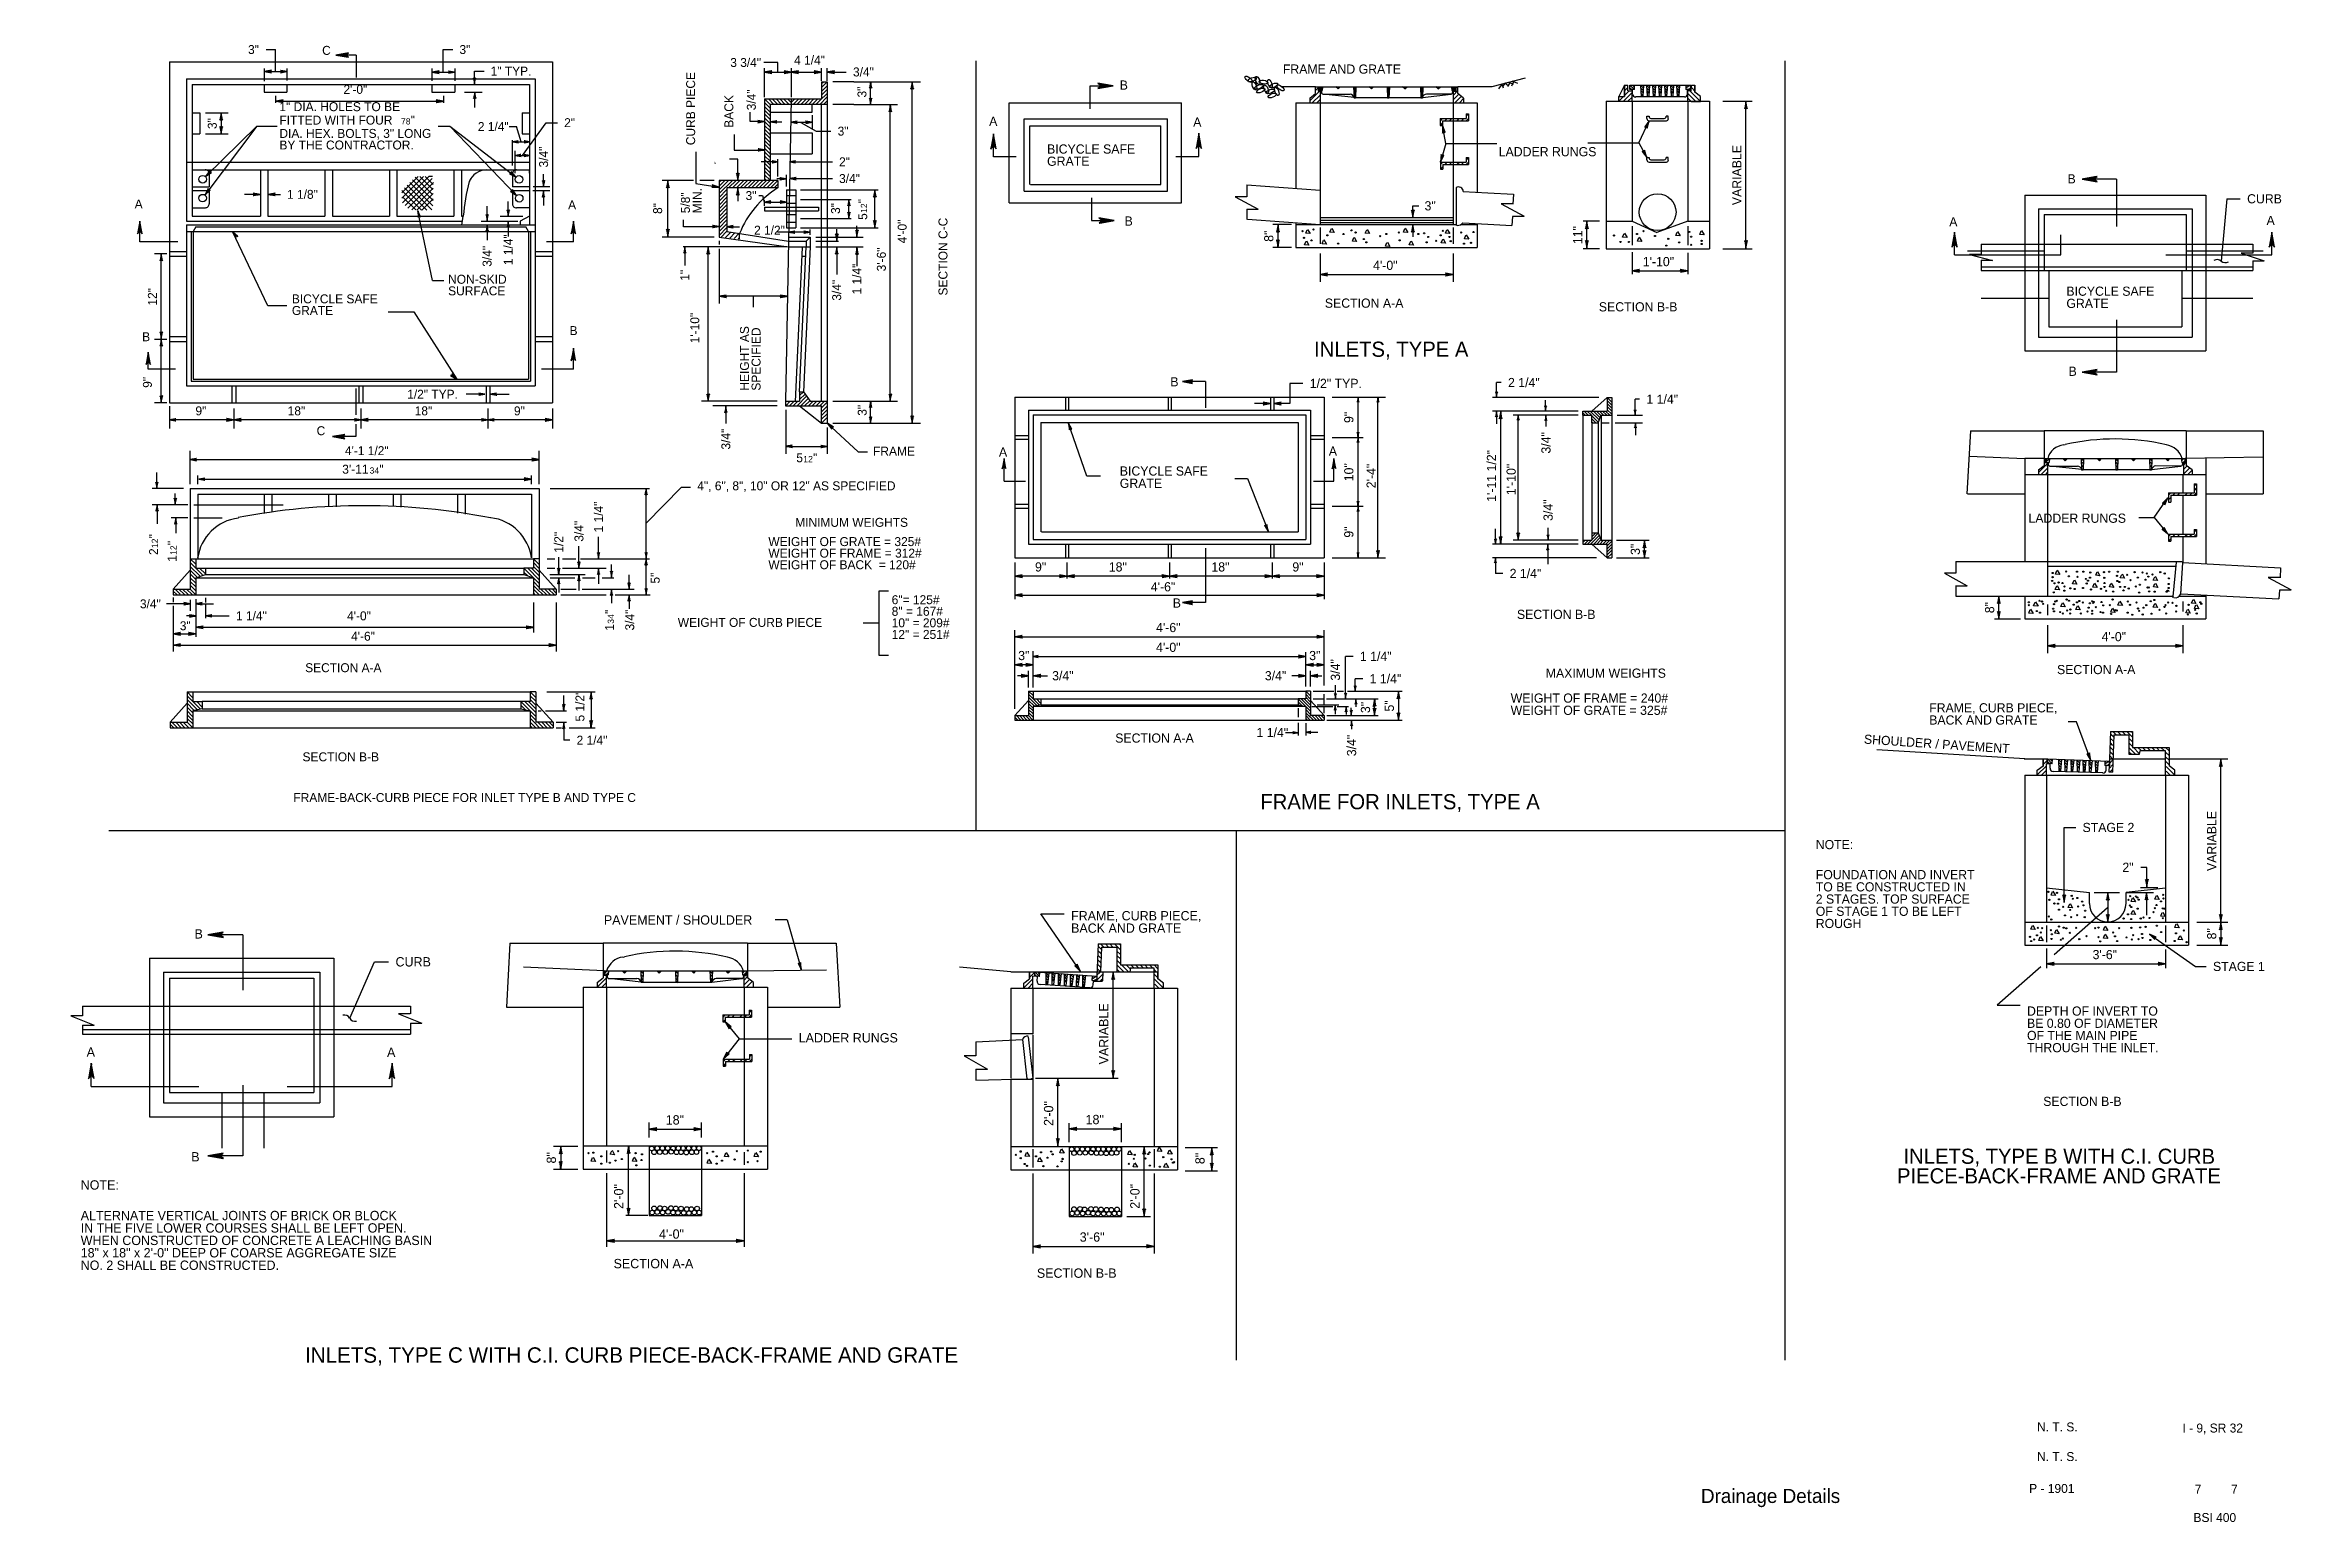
# Model space of a CAD drawing. Extents: x 0.17 to 2.79, y 0.04 to 1.76.
import ezdxf

# ---------------------------------------------------------------- set-up
doc = ezdxf.new("R2010")
doc.units = 0
for name, color, linetype in [('Default', 7, 'Continuous'), ('Plan Prop Drainage Structure', 7, 'Continuous'), ('Plan Prop DrainageStructure text', 7, 'Continuous')]:
    doc.layers.add(name, color=color, linetype=linetype)

msp = doc.modelspace()

# ---------------------------------------------------------------- texts
at = {"layer": 'Default'}
for s, height, p in [('TEST', 0.0000347, (0.1726, 1.1537)), ('ALTERNATE VERTICAL JOINTS OF BRICK OR BLOCK', 0.0000174, (0.2301, 0.4427)), ('IN THE FIVE LOWER COURSES SHALL BE LEFT OPEN.', 0.0000174, (0.2301, 0.4427)), ('WHEN CONSTRUCTED OF CONCRETE A LEACHING BASIN', 0.0000174, (0.2301, 0.4427)), ('18" x 18" x 2\'-0" DEEP OF COARSE AGGREGATE SIZE', 0.0000174, (0.2301, 0.4426)), ('NO. 2 SHALL BE CONSTRUCTED.', 0.0000174, (0.2301, 0.4426)), ('N. T. S.', 0.01042, (2.4905, 0.1505)), ('I - 9, SR 32', 0.010417, (2.6596, 0.1492)), ('N. T. S.', 0.01042, (2.4905, 0.116)), ('Drainage\xa0Details', 0.016389, (2.0994, 0.0672)), ('P - 1901', 0.01042, (2.4813, 0.0789)), ('7', 0.0104, (2.6739, 0.078)), ('7', 0.0104, (2.7162, 0.078)), ('KRL11172', 0.0000174, (2.5084, 0.0554)), ('BSI 400', 0.01042, (2.6725, 0.0451))]:
    msp.add_text(s, height=height, dxfattribs=at).set_placement(p)
at = {"layer": 'Plan Prop Drainage Structure'}
msp.add_text('3"', height=0.0107, dxfattribs=at).set_placement((1.7778, 1.571))
at = {"layer": 'Plan Prop DrainageStructure text'}
for s, height, p in [('3"', 0.01039, (0.4089, 1.753)), ('C', 0.0104, (0.4951, 1.752)), ('3"', 0.01039, (0.6549, 1.753)), ('4 1/4"', 0.01039, (1.0443, 1.7407)), ('1" TYP.', 0.01039, (0.6912, 1.7279)), ('3 3/4"', 0.01039, (0.97, 1.7379)), ('3/4"', 0.01039, (1.1128, 1.7269)), ('FRAME AND GRATE', 0.010696, (1.6129, 1.7301)), ('2\'-0"', 0.01042, (0.5199, 1.7066)), ('B', 0.0107, (1.4231, 1.7115)), ('1" DIA. HOLES TO BE', 0.010417, (0.4454, 1.6865)), ('FITTED WITH FOUR ', 0.010417, (0.4454, 1.6709)), ('7', 0.00729, (0.5869, 1.671)), ('8', 0.00729, (0.5925, 1.671)), ('"', 0.0104, (0.5982, 1.6709)), ('2 1/4"', 0.01039, (0.6763, 1.6634)), ('2"', 0.01039, (0.7767, 1.6679)), ('A', 0.0107, (1.2712, 1.6694)), ('A', 0.0107, (1.5086, 1.6685)), ('DIA. HEX. BOLTS, 3" LONG', 0.010417, (0.4454, 1.6554)), ('BY THE CONTRACTOR.', 0.010417, (0.4454, 1.6419)), ('3"', 0.01039, (1.0949, 1.6581)), ('BICYCLE SAFE', 0.010696, (1.3386, 1.6371)), ('2"', 0.01039, (1.0966, 1.6224)), ('GRATE', 0.0107, (1.3386, 1.6229)), ('LADDER RUNGS', 0.010696, (1.8641, 1.634)), ('1 1/8"', 0.01039, (0.4543, 1.5845)), ('3/4"', 0.01039, (1.0966, 1.6029)), ('B', 0.0107, (2.5259, 1.6024)), ('A', 0.0104, (0.277, 1.5733)), ('A', 0.0104, (0.7813, 1.5723)), ('3"', 0.01039, (0.9878, 1.5831)), ('CURB', 0.01067, (2.7349, 1.5792)), ('2 1/2"', 0.01039, (0.9977, 1.5428)), ('B', 0.0107, (1.4288, 1.5533)), ('A', 0.0107, (2.3883, 1.5524)), ('A', 0.0107, (2.7575, 1.554)), ('1\'-10"', 0.0107, (2.0317, 1.5061)), ('NON-SKID', 0.01042, (0.6417, 1.4857)), ('4\'-0"', 0.0107, (1.7179, 1.5018)), ('BICYCLE SAFE', 0.010417, (0.4599, 1.4629)), ('SURFACE', 0.01042, (0.6417, 1.4722)), ('SECTION A-A', 0.010696, (1.6618, 1.4578)), ('SECTION B-B', 0.010696, (1.9806, 1.4535)), ('GRATE', 0.01067, (2.5246, 1.4575)), ('BICYCLE SAFE', 0.010675, (2.5246, 1.4717)), ('GRATE', 0.01042, (0.4599, 1.4494)), ('B', 0.0104, (0.2857, 1.4188)), ('B', 0.0104, (0.783, 1.426)), ('INLETS, TYPE A', 0.017648, (1.6492, 1.4007)), ('B', 0.0107, (2.5271, 1.3785)), ('1/2" TYP.', 0.01039, (0.5941, 1.352)), ('B', 0.0107, (1.482, 1.3663)), ('1/2" TYP.', 0.0107, (1.6442, 1.3644)), ('2 1/4"', 0.0107, (1.8749, 1.3654)), ('9"', 0.01042, (0.3477, 1.3326)), ('18"', 0.01042, (0.455, 1.3326)), ('18"', 0.01042, (0.6028, 1.3326)), ('9"', 0.01042, (0.7183, 1.3326)), ('1 1/4"', 0.0107, (2.0359, 1.346)), ('C', 0.0104, (0.4887, 1.3095)), ('4\'-1 1/2"', 0.01039, (0.5216, 1.2863)), ('FRAME', 0.01042, (1.1361, 1.2857)), ('A', 0.0107, (1.2826, 1.2847)), ('A', 0.0107, (1.6664, 1.2857)), ("3'-11", 0.01042, (0.5185, 1.2647)), ('3', 0.00729, (0.5504, 1.2648)), ('4', 0.00729, (0.5561, 1.2648)), ('"', 0.0104, (0.5617, 1.2647)), ('4", 6", 8", 10" OR 12" AS SPECIFIED', 0.010417, (0.9316, 1.2454)), ('GRATE', 0.0107, (1.4232, 1.2482)), ('BICYCLE SAFE', 0.010696, (1.4232, 1.2625)), ('MINIMUM WEIGHTS', 0.010389, (1.0456, 1.2029)), ('LADDER RUNGS', 0.010675, (2.4805, 1.2076)), ('WEIGHT OF GRATE = 325#', 0.010417, (1.0143, 1.1805)), ('WEIGHT OF FRAME = 312#', 0.010417, (1.0143, 1.1671)), ('WEIGHT OF BACK  = 120#', 0.010417, (1.0143, 1.1536)), ('9"', 0.0107, (1.3246, 1.1509)), ('18"', 0.0107, (1.4104, 1.1509)), ('18"', 0.0107, (1.5298, 1.1509)), ('9"', 0.0107, (1.624, 1.1509)), ('2 1/4"', 0.0107, (1.8768, 1.1433)), ('4\'-6"', 0.0107, (1.4593, 1.1278)), ('3/4"', 0.01039, (0.2831, 1.1081)), ('1 1/4"', 0.01039, (0.3949, 1.0942)), ('4\'-0"', 0.01042, (0.5241, 1.0941)), ('8" = 167#', 0.01042, (1.1578, 1.0994)), ('6"= 125#', 0.01042, (1.1578, 1.1129)), ('B', 0.0107, (1.4848, 1.1089)), ('SECTION B-B', 0.010696, (1.8853, 1.0957)), ('3"', 0.01039, (0.3295, 1.0826)), ('4\'-6"', 0.01042, (0.5288, 1.0704)), ('WEIGHT OF CURB PIECE', 0.010417, (0.9089, 1.0865)), ('10" = 209#', 0.01042, (1.1578, 1.086)), ('12" = 251#', 0.01042, (1.1578, 1.0725)), ('4\'-6"', 0.0107, (1.4654, 1.0804)), ('4\'-0"', 0.01067, (2.5656, 1.0698)), ('3"', 0.0107, (1.305, 1.0478)), ('4\'-0"', 0.0107, (1.4654, 1.0574)), ('3"', 0.0107, (1.6436, 1.0478)), ('1 1/4"', 0.0107, (1.7026, 1.0469)), ('SECTION A-A', 0.010389, (0.4754, 1.0338)), ('3/4"', 0.0107, (1.3445, 1.0243)), ('3/4"', 0.0107, (1.592, 1.0243)), ('1 1/4"', 0.0107, (1.7139, 1.0208)), ('MAXIMUM WEIGHTS', 0.010696, (1.9188, 1.0273)), ('SECTION A-A', 0.010675, (2.5137, 1.0315)), ('WEIGHT OF FRAME = 240#', 0.010696, (1.878, 0.9983)), ('WEIGHT OF GRATE = 325#', 0.010696, (1.878, 0.9841)), ('FRAME, CURB PIECE,', 0.010675, (2.365, 0.987)), ('1 1/4"', 0.0107, (1.5822, 0.9582)), ('BACK AND GRATE', 0.010675, (2.365, 0.9728)), ('2 1/4"', 0.01039, (0.7912, 0.9495)), ('SECTION A-A', 0.010696, (1.4179, 0.9518)), ('SECTION B-B', 0.010417, (0.4723, 0.9301)), ('FRAME-BACK-CURB PIECE FOR INLET TYPE B AND TYPE C', 0.010417, (0.4616, 0.8827)), ('FRAME FOR INLETS, TYPE A ', 0.017648, (1.5867, 0.8743)), ('NOTE:', 0.01067, (2.233, 0.8279)), ('STAGE 2', 0.01067, (2.5434, 0.8478)), ('2"', 0.01067, (2.5898, 0.8015)), ('TO BE CONSTRUCTED IN', 0.010675, (2.233, 0.7787)), ('FOUNDATION AND INVERT', 0.010675, (2.233, 0.7929)), ('OF STAGE 1 TO BE LEFT ', 0.010675, (2.233, 0.7503)), ('2 STAGES. TOP SURFACE', 0.010675, (2.233, 0.7645)), ('B', 0.0109, (0.3466, 0.7239)), ('PAVEMENT / SHOULDER', 0.010856, (0.8229, 0.7401)), ('FRAME, CURB PIECE,', 0.010856, (1.3665, 0.745)), ('BACK AND GRATE', 0.010856, (1.3665, 0.7306)), ('ROUGH', 0.01067, (2.233, 0.7361)), ('3\'-6"', 0.01067, (2.5551, 0.6999)), ('CURB', 0.01086, (0.5805, 0.6914)), ('STAGE 1', 0.01067, (2.6952, 0.6861)), ('DEPTH OF INVERT TO', 0.010675, (2.4788, 0.6342)), ('BE 0.80 OF DIAMETER', 0.010675, (2.4788, 0.62)), ('LADDER RUNGS', 0.010856, (1.0496, 0.603)), ('THROUGH THE INLET.', 0.010675, (2.4788, 0.5916)), ('OF THE MAIN PIPE', 0.010675, (2.4788, 0.6058)), ('A', 0.0109, (0.2211, 0.5865)), ('A', 0.0109, (0.5706, 0.5861)), ('SECTION B-B', 0.010675, (2.4976, 0.5291)), ('18"', 0.01086, (0.8949, 0.5075)), ('18"', 0.01086, (1.3834, 0.5079)), ('B', 0.0109, (0.3428, 0.4645)), ('INLETS, TYPE B WITH C.I. CURB ', 0.017613, (2.3351, 0.4618)), ('PIECE-BACK-FRAME AND GRATE', 0.017613, (2.3275, 0.439)), ('NOTE:', 0.01086, (0.2142, 0.4318)), ('ALTERNATE VERTICAL JOINTS OF BRICK OR BLOCK', 0.010856, (0.2142, 0.3962)), ('IN THE FIVE LOWER COURSES SHALL BE LEFT OPEN.', 0.010856, (0.2142, 0.3818)), ('WHEN CONSTRUCTED OF CONCRETE A LEACHING BASIN', 0.010856, (0.2142, 0.3673)), ('4\'-0"', 0.01086, (0.8872, 0.3747)), ('3\'-6"', 0.01086, (1.3766, 0.3712)), ('18" x 18" x 2\'-0" DEEP OF COARSE AGGREGATE SIZE', 0.010856, (0.2142, 0.3529)), ('NO. 2 SHALL BE CONSTRUCTED.', 0.010856, (0.2142, 0.3384)), ('SECTION A-A', 0.010856, (0.8342, 0.3403)), ('SECTION B-B', 0.010856, (1.3267, 0.3292)), ('INLETS, TYPE C WITH C.I. CURB PIECE-BACK-FRAME AND GRATE', 0.017912, (0.4752, 0.2304))]:
    msp.add_text(s, height=height, dxfattribs=at).set_placement(p)
for s, height, rotation, p in [('CURB PIECE', 0.01042, 90, (0.9291, 1.6469)), ('BACK', 0.01042, 90, (0.9736, 1.6672)), ('3/4"', 0.01039, 90, (0.9997, 1.6875)), ('3"', 0.01039, 90, (1.1284, 1.7024)), ('3"', 0.01039, 90, (0.3725, 1.6657)), ('3/4"', 0.01039, 90, (0.758, 1.621)), ('5', 0.000729, 0, (0.951, 1.627)), (' MIN.', 0.00104, 0, (0.9506, 1.6255)), ('8', 0.000729, 0, (0.9515, 1.627)), ('"', 0.00104, 0, (0.9521, 1.627)), ('VARIABLE', 0.0107, 90, (2.1465, 1.5771)), ('MIN.', 0.01039, 90, (0.9368, 1.5677)), ('8"', 0.01042, 90, (0.8907, 1.5669)), ('5/8"', 0.01039, 90, (0.923, 1.5677)), ('3"', 0.01042, 90, (1.0977, 1.5669)), ('"', 0.0104, 90, (1.1293, 1.5794)), ('2', 0.00729, 90, (1.1292, 1.5737)), ('1', 0.00729, 90, (1.1292, 1.5681)), ('1 1/4"', 0.01039, 90, (0.7169, 1.5073)), ('5', 0.0104, 90, (1.1293, 1.56)), ('4\'-0"', 0.01039, 90, (1.1752, 1.5327)), ('SECTION C-C', 0.010417, 90, (1.2227, 1.472)), ('8"', 0.0107, 90, (1.6019, 1.5345)), ('11"', 0.0107, 90, (1.9614, 1.5318)), ('3/4"', 0.01039, 90, (0.6922, 1.5055)), ('3\'-6"', 0.01042, 90, (1.151, 1.5001)), ('1"', 0.01039, 90, (0.9222, 1.4892)), ('1 1/4"', 0.01039, 90, (1.1225, 1.4732)), ('12"', 0.01039, 90, (0.3028, 1.4603)), ('3/4"', 0.01039, 90, (1.099, 1.466)), ('1\'-10"', 0.01042, 90, (0.9339, 1.4164)), ('HEIGHT AS', 0.01042, 90, (0.9917, 1.3613)), ('SPECIFIED', 0.01042, 90, (1.0052, 1.3613)), ('9"', 0.01042, 90, (0.297, 1.3646)), ('3"', 0.01039, 90, (1.1287, 1.3321)), ('9"', 0.0107, 90, (1.695, 1.3237)), ('3/4"', 0.01039, 90, (0.97, 1.2928)), ('3/4"', 0.0107, 90, (1.9244, 1.2881)), ('5', 0.0104, 359.6621, (1.0468, 1.2781)), ('1', 0.00729, 359.6621, (1.0549, 1.2781)), ('2', 0.00729, 359.6621, (1.0606, 1.2781)), ('"', 0.0104, 359.6621, (1.0663, 1.278)), ('1\'-11 1/2"', 0.0107, 90, (1.861, 1.232)), ('10"', 0.0107, 90, (1.695, 1.2559)), ('2\'-4"', 0.0107, 90, (1.721, 1.2478)), ('1\'-10"', 0.0107, 90, (1.8839, 1.2398)), ('1 1/4"', 0.01039, 90, (0.8219, 1.1964)), ('3/4"', 0.0107, 90, (1.9269, 1.2098)), ('3/4"', 0.01039, 90, (0.7991, 1.1856)), ('9"', 0.0107, 90, (1.695, 1.1903)), ('2', 0.0104, 90, (0.3042, 1.1701)), ('"', 0.0104, 90, (0.3042, 1.1895)), ('2', 0.00729, 90, (0.3041, 1.1838)), ('1', 0.00729, 90, (0.3041, 1.1782)), ('"', 0.0104, 90, (0.3258, 1.1816)), ('2', 0.00729, 90, (0.3257, 1.1759)), ('1/2"', 0.01039, 90, (0.7756, 1.1728)), ('3"', 0.0107, 90, (2.0284, 1.1702)), ('1', 0.0104, 90, (0.3258, 1.1622)), ('1', 0.00729, 90, (0.3257, 1.1702)), ('5"', 0.01042, 90, (0.8879, 1.1369)), ('"', 0.0104, 90, (0.8347, 1.1015)), ('4', 0.00729, 90, (0.8346, 1.0959)), ('3/4"', 0.01039, 90, (0.8582, 1.0823)), ('8"', 0.01067, 90, (2.4406, 1.1024)), ('1', 0.0104, 90, (0.8347, 1.0821)), ('3', 0.00729, 90, (0.8346, 1.0902)), ('3/4"', 0.0107, 90, (1.6794, 1.0239)), ('5 1/2"', 0.01039, 90, (0.8003, 0.9764)), ('3"', 0.0107, 90, (1.7144, 0.9862)), ('5"', 0.0107, 90, (1.7422, 0.988)), ('3/4"', 0.0107, 90, (1.6982, 0.936)), ('SHOULDER / PAVEMENT', 0.010675, 356.1861, (2.2888, 0.9507)), ('VARIABLE', 0.01067, 90, (2.699, 0.8025)), ('8"', 0.01067, 90, (2.699, 0.7229)), ('VARIABLE', 0.01086, 90, (1.41, 0.5775)), ('2\'-0"', 0.01086, 90, (1.3458, 0.5059)), ('8"', 0.01086, 90, (0.7672, 0.4622)), ('8"', 0.01086, 90, (1.5219, 0.4614)), ('2\'-0"', 0.01086, 90, (0.8456, 0.4093)), ('2\'-0"', 0.01086, 90, (1.4462, 0.4095))]:
    msp.add_text(s, height=height, rotation=rotation, dxfattribs=at).set_placement(p)

# ---------------------------------------------------------------- linework, layer by layer
at = {"layer": 'Default'}
for p, q in [((1.2556, 1.7451), (1.2556, 0.8494)), ((2.1973, 0.2333), (2.1973, 1.7451)), ((2.1973, 0.8494), (0.2468, 0.8494)), ((1.5591, 0.2333), (1.5591, 0.8494)), ((2.6739, 0.0832), (2.6739, 0.0832)), ((2.7162, 0.0832), (2.7162, 0.0832))]:
    msp.add_line(p, q, dxfattribs=at)
at = {"layer": 'Plan Prop Drainage Structure'}
for p, q in [((0.3174, 1.744), (0.763, 1.744)), ((0.3174, 1.744), (0.3174, 1.347)), ((0.763, 1.744), (0.763, 1.347)), ((1.8566, 1.715), (1.8953, 1.7253)), ((0.3373, 1.7242), (0.7431, 1.7242)), ((0.3373, 1.7242), (0.3373, 1.5587)), ((0.3439, 1.7176), (0.7365, 1.7176)), ((0.3439, 1.7176), (0.3439, 1.5643)), ((0.4277, 1.7177), (0.4277, 1.7087)), ((0.4277, 1.7087), (0.4542, 1.7087)), ((0.4542, 1.7178), (0.4542, 1.7087)), ((0.6229, 1.7175), (0.6229, 1.7087)), ((0.6229, 1.7087), (0.6494, 1.7087)), ((0.6494, 1.7175), (0.6494, 1.7087)), ((0.6608, 1.7087), (0.6812, 1.7087)), ((0.6727, 1.6906), (0.6727, 1.7087)), ((0.7365, 1.7176), (0.7365, 1.6271)), ((0.7431, 1.7242), (0.7431, 1.3668)), ((1.0099, 1.7008), (1.0762, 1.7008)), ((1.0099, 1.7008), (1.0099, 1.606)), ((1.0164, 1.6943), (1.0099, 1.7008)), ((1.0208, 1.6943), (1.0143, 1.7008)), ((1.0252, 1.6943), (1.0187, 1.7008)), ((1.0296, 1.6943), (1.0232, 1.7008)), ((1.034, 1.6943), (1.0276, 1.7008)), ((1.0384, 1.6943), (1.032, 1.7008)), ((1.0408, 1.7008), (1.0342, 1.349)), ((1.0404, 1.6968), (1.0364, 1.7008)), ((1.0409, 1.6964), (1.0453, 1.7008)), ((1.0432, 1.6943), (1.0497, 1.7008)), ((1.0476, 1.6943), (1.0541, 1.7008)), ((1.052, 1.6943), (1.0585, 1.7008)), ((1.0565, 1.6943), (1.0629, 1.7008)), ((1.0609, 1.6943), (1.0673, 1.7008)), ((1.0653, 1.6943), (1.0717, 1.7008)), ((1.0653, 1.6943), (1.0717, 1.7008)), ((1.0697, 1.6943), (1.0762, 1.7008)), ((1.0741, 1.6988), (1.0826, 1.7072)), ((1.0741, 1.6943), (1.0825, 1.7028)), ((1.0762, 1.7207), (1.0828, 1.7207)), ((1.0762, 1.7207), (1.0762, 1.7008)), ((1.0763, 1.7186), (1.0781, 1.7204)), ((1.0764, 1.7054), (1.0823, 1.7114)), ((1.0765, 1.7144), (1.0824, 1.7203)), ((1.0769, 1.7103), (1.0822, 1.7157)), ((1.0828, 1.7207), (1.0828, 1.3236)), ((1.6509, 1.7149), (1.6108, 1.7149)), ((1.6442, 1.6984), (1.6556, 1.7098)), ((1.6442, 1.7015), (1.6509, 1.7069)), ((1.6442, 1.7015), (1.6442, 1.6962)), ((1.6471, 1.696), (1.6562, 1.7051)), ((1.6509, 1.7069), (1.6509, 1.7149)), ((1.6509, 1.7149), (1.8165, 1.7149)), ((1.651, 1.7106), (1.654, 1.7136)), ((1.6525, 1.696), (1.6563, 1.6999)), ((1.654, 1.7149), (1.654, 1.7098)), ((1.6562, 1.7098), (1.654, 1.7098)), ((1.6562, 1.7098), (1.6562, 1.6962)), ((1.811, 1.7049), (1.8165, 1.7104)), ((1.811, 1.7097), (1.811, 1.6962)), ((1.811, 1.7097), (1.8141, 1.7097)), ((1.811, 1.6996), (1.8175, 1.7061)), ((1.813, 1.6962), (1.8205, 1.7037)), ((1.8141, 1.7133), (1.8156, 1.7149)), ((1.8141, 1.7149), (1.8141, 1.7097)), ((1.8165, 1.7069), (1.8165, 1.715)), ((1.8165, 1.715), (1.8566, 1.715)), ((1.8232, 1.7015), (1.8165, 1.7069)), ((1.8232, 1.7015), (1.8165, 1.7069)), ((1.8183, 1.6962), (1.8232, 1.7011)), ((1.8232, 1.7015), (1.8232, 1.6962)), ((1.868, 1.7183), (1.864, 1.7124)), ((1.8678, 1.7179), (1.8694, 1.7135)), ((1.8692, 1.7157), (1.8716, 1.7185)), ((1.8712, 1.7195), (1.8752, 1.7163)), ((1.877, 1.7195), (1.8742, 1.7151)), ((1.876, 1.7201), (1.8808, 1.7179)), ((1.8816, 1.7215), (1.879, 1.7157)), ((1.8794, 1.7217), (1.8858, 1.7191)), ((2.0038, 1.6981), (2.0038, 1.7034)), ((2.0038, 1.7034), (2.0105, 1.7034)), ((2.0038, 1.6981), (2.0092, 1.7034)), ((2.0092, 1.6981), (2.0193, 1.7082)), ((2.0105, 1.7048), (2.0158, 1.71)), ((2.0144, 1.698), (2.0193, 1.7028)), ((2.0145, 1.71), (2.0193, 1.71)), ((2.0193, 1.71), (2.0193, 1.7073)), ((2.0193, 1.6981), (2.0193, 1.7073)), ((2.0842, 1.7107), (2.0883, 1.7107)), ((2.0842, 1.7079), (2.0842, 1.7107)), ((2.0842, 1.698), (2.0842, 1.7079)), ((2.0932, 1.6982), (2.0842, 1.7072)), ((2.0881, 1.6979), (2.0842, 1.7018)), ((2.0985, 1.6982), (2.0861, 1.7107)), ((2.0882, 1.7107), (2.0883, 1.7167)), ((2.0883, 1.7167), (2.0923, 1.7167)), ((2.0922, 1.7099), (2.0886, 1.7135)), ((2.0922, 1.7087), (2.0923, 1.7167)), ((2.0989, 1.7034), (2.0922, 1.7087)), ((2.0923, 1.7167), (2.0923, 1.7084)), ((2.0989, 1.698), (2.0989, 1.7034)), ((0.3439, 1.6845), (0.3527, 1.6845)), ((0.3527, 1.6845), (0.3527, 1.6602)), ((0.7277, 1.6845), (0.7365, 1.6845)), ((0.7277, 1.6845), (0.7277, 1.6602)), ((1.0164, 1.6899), (1.0099, 1.6964)), ((1.0164, 1.6855), (1.0099, 1.692)), ((1.0164, 1.6811), (1.0099, 1.6876)), ((1.0164, 1.6767), (1.0099, 1.6832)), ((1.0164, 1.6723), (1.0099, 1.6787)), ((1.0164, 1.6679), (1.0099, 1.6743)), ((1.0828, 1.6942), (1.0165, 1.6942)), ((1.0165, 1.6942), (1.0165, 1.606)), ((1.0165, 1.6854), (1.0651, 1.6854)), ((1.0651, 1.6854), (1.0651, 1.6942)), ((1.0762, 1.349), (1.0762, 1.6942)), ((1.0785, 1.6943), (1.0825, 1.6983)), ((1.2946, 1.58), (1.2946, 1.6962)), ((1.2946, 1.6962), (1.495, 1.6962)), ((1.3119, 1.5933), (1.3119, 1.6775)), ((1.3119, 1.6775), (1.4789, 1.6775)), ((1.4789, 1.5933), (1.4789, 1.6775)), ((1.495, 1.58), (1.495, 1.6962)), ((1.6282, 1.6962), (1.8392, 1.6962)), ((1.6282, 1.6962), (1.6282, 1.6802)), ((1.6282, 1.6962), (1.6282, 1.5973)), ((1.6442, 1.6962), (1.6549, 1.6962)), ((1.6562, 1.6962), (1.6562, 1.5546)), ((1.796, 1.6779), (1.796, 1.6699)), ((1.796, 1.6779), (1.8262, 1.6779)), ((1.7962, 1.6753), (1.7987, 1.6779)), ((1.7987, 1.6753), (1.7987, 1.6699)), ((1.7987, 1.6753), (1.8289, 1.6753)), ((1.8015, 1.6753), (1.804, 1.6779)), ((1.8069, 1.6754), (1.8095, 1.678)), ((1.811, 1.6961), (1.811, 1.5546)), ((1.8156, 1.6754), (1.8182, 1.6779)), ((1.821, 1.6754), (1.8235, 1.6779)), ((1.8262, 1.6833), (1.8262, 1.6779)), ((1.8262, 1.6833), (1.8289, 1.6833)), ((1.8263, 1.6808), (1.8289, 1.6833)), ((1.8263, 1.6754), (1.8289, 1.6779)), ((1.8289, 1.6833), (1.8289, 1.6753)), ((1.8392, 1.6962), (1.8392, 1.6828)), ((1.8392, 1.6962), (1.8392, 1.5918)), ((1.9892, 1.698), (1.9892, 1.6211)), ((1.9892, 1.698), (2.1094, 1.698)), ((2.0193, 1.6979), (2.0193, 1.5585)), ((2.0365, 1.678), (2.0365, 1.6807)), ((2.0365, 1.6807), (2.0392, 1.6807)), ((2.0391, 1.6752), (2.0594, 1.6752)), ((2.0412, 1.6779), (2.0567, 1.6779)), ((2.0614, 1.6807), (2.0588, 1.6807)), ((2.0614, 1.678), (2.0614, 1.6807)), ((2.0842, 1.6978), (2.0842, 1.5585)), ((2.0882, 1.6979), (2.0989, 1.6979)), ((2.1094, 1.698), (2.1094, 1.5265)), ((0.3439, 1.6602), (0.3527, 1.6602)), ((0.7277, 1.6602), (0.7365, 1.6602)), ((1.0164, 1.6635), (1.0099, 1.6699)), ((1.0164, 1.659), (1.0099, 1.6655)), ((1.0164, 1.6546), (1.0099, 1.6611)), ((1.0164, 1.6502), (1.0099, 1.6567)), ((1.0164, 1.6458), (1.0099, 1.6523)), ((1.0164, 1.6414), (1.0099, 1.6479)), ((1.0165, 1.6611), (1.0651, 1.6611)), ((1.0651, 1.6611), (1.0651, 1.6368)), ((1.3186, 1.6013), (1.3186, 1.6695)), ((1.3186, 1.6695), (1.4709, 1.6695)), ((1.4709, 1.6013), (1.4709, 1.6695)), ((1.796, 1.6699), (1.7987, 1.6699)), ((1.7962, 1.67), (1.7987, 1.6725)), ((1.9892, 1.6479), (1.9892, 1.5265)), ((0.3373, 1.6271), (0.7365, 1.6271)), ((0.7365, 1.6271), (0.7365, 1.5543)), ((1.0164, 1.637), (1.0099, 1.6435)), ((1.0164, 1.6326), (1.0099, 1.639)), ((1.0164, 1.6282), (1.0099, 1.6346)), ((1.0164, 1.6238), (1.0099, 1.6302)), ((1.0164, 1.6193), (1.0099, 1.6258)), ((1.0164, 1.6149), (1.0099, 1.6214)), ((1.0165, 1.6368), (1.0651, 1.6368)), ((1.7962, 1.6272), (1.7962, 1.6191)), ((1.7962, 1.6272), (1.8264, 1.6272)), ((1.7963, 1.6246), (1.7989, 1.6272)), ((1.7963, 1.6193), (1.7989, 1.6218)), ((1.7989, 1.6245), (1.7989, 1.6191)), ((1.7989, 1.6245), (1.829, 1.6245)), ((1.8017, 1.6246), (1.8042, 1.6272)), ((1.8071, 1.6247), (1.8096, 1.6272)), ((1.8158, 1.6247), (1.8183, 1.6272)), ((1.8212, 1.6247), (1.8237, 1.6272)), ((1.8264, 1.6326), (1.8264, 1.6272)), ((1.8264, 1.6326), (1.829, 1.6326)), ((1.8265, 1.63), (1.829, 1.6326)), ((1.8265, 1.6247), (1.829, 1.6272)), ((1.829, 1.6326), (1.829, 1.6245)), ((2.0365, 1.6299), (2.0365, 1.6326)), ((2.0365, 1.6326), (2.0392, 1.6326)), ((2.0391, 1.6272), (2.0594, 1.6272)), ((2.0412, 1.6298), (2.0567, 1.6298)), ((2.0614, 1.6326), (2.0588, 1.6326)), ((2.0614, 1.6299), (2.0614, 1.6326)), ((0.3439, 1.6183), (0.6861, 1.6183)), ((0.3439, 1.5984), (0.3637, 1.5984)), ((0.3637, 1.6139), (0.3637, 1.5984)), ((0.4233, 1.6183), (0.4233, 1.5643)), ((0.4321, 1.6183), (0.4321, 1.5643)), ((0.4983, 1.6183), (0.4983, 1.5643)), ((0.5071, 1.6183), (0.5071, 1.5643)), ((0.5733, 1.6183), (0.5733, 1.5643)), ((0.5821, 1.6183), (0.5821, 1.5643)), ((0.6107, 1.5712), (0.5877, 1.5942)), ((0.5879, 1.5854), (0.6131, 1.6105)), ((0.588, 1.5916), (0.6068, 1.6104)), ((0.5887, 1.5799), (0.6193, 1.6105)), ((0.6169, 1.5712), (0.5908, 1.5973)), ((0.5918, 1.5768), (0.623, 1.608)), ((0.6229, 1.5715), (0.5939, 1.6005)), ((0.595, 1.5737), (0.6247, 1.6034)), ((0.6241, 1.5765), (0.597, 1.6036)), ((0.5993, 1.5718), (0.6244, 1.5968)), ((0.6243, 1.5825), (0.6002, 1.6067)), ((0.6237, 1.5894), (0.6033, 1.6098)), ((0.6241, 1.5952), (0.6087, 1.6106)), ((0.6244, 1.6012), (0.6151, 1.6105)), ((0.6235, 1.6105), (0.6191, 1.6105)), ((0.6191, 1.6105), (0.6191, 1.6105)), ((0.6483, 1.6183), (0.6483, 1.5643)), ((0.6571, 1.6183), (0.6571, 1.5643)), ((0.6861, 1.6183), (0.7365, 1.6183)), ((0.7167, 1.6138), (0.7167, 1.5983)), ((0.7365, 1.5983), (0.7167, 1.5983)), ((0.7365, 1.6183), (0.7365, 1.5707)), ((0.7365, 1.6143), (0.7365, 1.6183)), ((1.0254, 1.606), (0.957, 1.606)), ((0.957, 1.606), (0.957, 1.5398)), ((0.968, 1.606), (0.957, 1.5949)), ((0.9636, 1.606), (0.957, 1.5994)), ((0.9592, 1.606), (0.9572, 1.6039)), ((0.9724, 1.606), (0.9574, 1.591)), ((0.9657, 1.5948), (0.9574, 1.5866)), ((1.0254, 1.5971), (0.9658, 1.5971)), ((0.9658, 1.5971), (0.9658, 1.5464)), ((0.9768, 1.606), (0.9684, 1.5976)), ((0.9812, 1.606), (0.9727, 1.5974)), ((0.9857, 1.606), (0.9771, 1.5974)), ((0.9901, 1.606), (0.9815, 1.5974)), ((0.9945, 1.606), (0.9859, 1.5974)), ((0.9989, 1.606), (0.9903, 1.5974)), ((1.0033, 1.606), (0.9948, 1.5974)), ((1.0077, 1.606), (0.9992, 1.5974)), ((1.0121, 1.606), (1.0036, 1.5974)), ((1.0165, 1.606), (1.008, 1.5974)), ((1.0164, 1.6105), (1.0099, 1.617)), ((1.0164, 1.6061), (1.0099, 1.6126)), ((1.0119, 1.6062), (1.0099, 1.6082)), ((1.0099, 1.606), (1.0099, 1.606)), ((1.0209, 1.606), (1.0124, 1.5974)), ((1.0254, 1.606), (1.0168, 1.5974)), ((1.0248, 1.601), (1.0212, 1.5974)), ((1.0254, 1.606), (1.0254, 1.5971)), ((1.0353, 1.5949), (1.0463, 1.5949)), ((1.0353, 1.5949), (1.0353, 1.5507)), ((1.0463, 1.5949), (1.0463, 1.5507)), ((1.3192, 1.6013), (1.4709, 1.6013)), ((1.571, 1.6006), (1.571, 1.5869)), ((1.571, 1.6006), (1.6562, 1.5946)), ((1.7962, 1.6191), (1.7989, 1.6191)), ((1.8145, 1.5974), (1.8145, 1.5538)), ((0.3439, 1.594), (0.3637, 1.594)), ((0.3439, 1.5742), (0.3593, 1.5742)), ((0.3637, 1.594), (0.3637, 1.5787)), ((0.604, 1.5716), (0.5888, 1.5869)), ((0.6052, 1.5714), (0.6244, 1.5906)), ((0.6112, 1.5712), (0.6244, 1.5844)), ((0.7167, 1.5939), (0.7167, 1.5785)), ((0.7365, 1.5939), (0.7167, 1.5939)), ((0.7365, 1.574), (0.7211, 1.574)), ((0.9657, 1.5904), (0.9574, 1.5822)), ((0.9657, 1.586), (0.9574, 1.5777)), ((0.9657, 1.5816), (0.9574, 1.5733)), ((0.9657, 1.5771), (0.9574, 1.5689)), ((0.9657, 1.5727), (0.9574, 1.5645)), ((0.9657, 1.5683), (0.9574, 1.5601)), ((1.0099, 1.5749), (1.0728, 1.5749)), ((1.0099, 1.5749), (1.0099, 1.5705)), ((1.0099, 1.5705), (1.0728, 1.5705)), ((1.0353, 1.5882), (1.0463, 1.5882)), ((1.0353, 1.5794), (1.0463, 1.5794)), ((1.0728, 1.5749), (1.0728, 1.5705)), ((1.2946, 1.58), (1.495, 1.58)), ((1.3119, 1.5933), (1.4789, 1.5933)), ((1.571, 1.5869), (1.5576, 1.5869)), ((1.5576, 1.5869), (1.5842, 1.5724)), ((1.5709, 1.5724), (1.5842, 1.5724)), ((1.5709, 1.5724), (1.5709, 1.5604)), ((1.7643, 1.5626), (1.7643, 1.5763)), ((1.7643, 1.5763), (1.7712, 1.5763)), ((1.8229, 1.593), (1.8514, 1.5915)), ((1.8514, 1.5915), (1.8814, 1.5899)), ((1.8802, 1.5786), (1.8669, 1.5786)), ((1.8669, 1.5786), (1.8936, 1.5643)), ((1.8814, 1.5899), (1.8807, 1.5781)), ((2.4761, 1.5888), (2.6868, 1.5888)), ((2.4761, 1.5888), (2.4761, 1.4075)), ((2.4921, 1.5728), (2.6708, 1.5728)), ((2.4921, 1.5728), (2.4921, 1.5204)), ((2.6708, 1.5728), (2.6708, 1.4235)), ((2.6868, 1.5888), (2.6868, 1.4075)), ((0.3373, 1.5587), (0.6584, 1.5587)), ((0.3373, 1.5543), (0.6577, 1.5543)), ((0.3373, 1.5543), (0.7431, 1.5543)), ((0.3373, 1.5543), (0.3373, 1.3668)), ((0.3373, 1.5466), (0.7431, 1.5466)), ((0.3428, 1.5466), (0.3428, 1.3723)), ((0.3439, 1.5643), (0.4233, 1.5643)), ((0.3483, 1.5521), (0.345, 1.5466)), ((0.345, 1.5466), (0.345, 1.3745)), ((0.3483, 1.5521), (0.7321, 1.5521)), ((0.4321, 1.5643), (0.4983, 1.5643)), ((0.5071, 1.5643), (0.5733, 1.5643)), ((0.5821, 1.5643), (0.6483, 1.5643)), ((0.6571, 1.5643), (0.6596, 1.5643)), ((0.6577, 1.554), (0.6593, 1.5643)), ((0.678, 1.5543), (0.7365, 1.5543)), ((0.7365, 1.5643), (0.7255, 1.5587)), ((0.7255, 1.5587), (0.7255, 1.5543)), ((0.7354, 1.5466), (0.7321, 1.5521)), ((0.7354, 1.5466), (0.7354, 1.3745)), ((0.7376, 1.5466), (0.7376, 1.3723)), ((0.7431, 1.5543), (0.7431, 1.3668)), ((0.9657, 1.5639), (0.9574, 1.5557)), ((0.9657, 1.5595), (0.9574, 1.5513)), ((0.9657, 1.5551), (0.9574, 1.5469)), ((0.9657, 1.5507), (0.9574, 1.5424)), ((0.9657, 1.5463), (0.9594, 1.54)), ((0.9701, 1.5452), (0.9641, 1.5392)), ((0.9658, 1.5464), (1.0377, 1.5354)), ((0.9753, 1.5448), (0.9693, 1.5388)), ((0.9804, 1.5444), (0.9745, 1.5385)), ((0.9803, 1.544), (0.9803, 1.5377)), ((1.0353, 1.5662), (1.0463, 1.5662)), ((1.0353, 1.5573), (1.0463, 1.5573)), ((1.0353, 1.5507), (1.0463, 1.5507)), ((1.0627, 1.5457), (1.0379, 1.5457)), ((1.5719, 1.561), (1.6562, 1.5546)), ((1.6282, 1.5564), (1.6282, 1.5279)), ((1.6282, 1.5546), (1.7961, 1.5546)), ((1.6282, 1.5546), (1.8145, 1.5546)), ((1.6562, 1.5626), (1.811, 1.5626)), ((1.6562, 1.5596), (1.811, 1.5596)), ((1.6562, 1.5568), (1.811, 1.5568)), ((1.6562, 1.551), (1.6562, 1.5323)), ((1.7643, 1.5546), (1.7643, 1.5404)), ((1.811, 1.551), (1.811, 1.5323)), ((1.8158, 1.5536), (1.8145, 1.5538)), ((1.8201, 1.5546), (1.8392, 1.5546)), ((1.8202, 1.5546), (1.8392, 1.5546)), ((1.8224, 1.5566), (1.8514, 1.555)), ((1.8392, 1.5557), (1.8392, 1.5279)), ((1.8514, 1.555), (1.8794, 1.5535)), ((1.88, 1.5638), (1.8794, 1.5535)), ((1.8802, 1.5643), (1.8936, 1.5643)), ((1.9892, 1.5585), (2.0193, 1.5585)), ((2.0193, 1.5585), (2.0479, 1.5452)), ((2.0193, 1.5525), (2.0193, 1.5307)), ((2.0842, 1.5585), (2.0479, 1.5452)), ((2.0842, 1.5585), (2.1094, 1.5585)), ((2.0842, 1.5525), (2.0842, 1.5307)), ((2.4988, 1.5662), (2.4988, 1.5011)), ((2.4988, 1.5662), (2.6641, 1.5662)), ((2.5181, 1.5192), (2.5181, 1.5428)), ((2.6641, 1.5662), (2.6641, 1.5013)), ((0.3174, 1.5234), (0.3373, 1.5234)), ((0.3174, 1.5179), (0.3373, 1.5179)), ((0.7431, 1.5234), (0.763, 1.5234)), ((0.7431, 1.5179), (0.763, 1.5179)), ((0.957, 1.5398), (1.0376, 1.5287)), ((0.9801, 1.5386), (0.9791, 1.5376)), ((1.0376, 1.5287), (1.0629, 1.5287)), ((1.0377, 1.5354), (1.0584, 1.5354)), ((1.0378, 1.5398), (1.0629, 1.5398)), ((1.0458, 1.3484), (1.054, 1.5283)), ((1.0507, 1.36), (1.0584, 1.5287)), ((1.0535, 1.5177), (1.0579, 1.5177)), ((1.0629, 1.5287), (1.0551, 1.36)), ((1.0629, 1.5398), (1.0584, 1.5354)), ((1.0584, 1.5354), (1.0584, 1.5287)), ((1.0629, 1.5398), (1.0629, 1.5287)), ((1.6282, 1.5279), (1.8392, 1.5279)), ((1.9892, 1.5265), (2.1094, 1.5265)), ((2.4253, 1.5197), (2.412, 1.5197)), ((2.412, 1.5197), (2.4387, 1.5129)), ((2.4253, 1.5319), (2.7414, 1.5319)), ((2.4253, 1.5319), (2.4253, 1.5197)), ((2.4921, 1.5204), (2.4921, 1.4235)), ((2.7414, 1.5213), (2.728, 1.5213)), ((2.728, 1.5213), (2.7548, 1.5124)), ((2.7414, 1.5319), (2.7414, 1.5213)), ((2.4253, 1.5131), (2.4387, 1.5131)), ((2.4253, 1.5131), (2.4253, 1.5013)), ((2.4253, 1.5053), (2.7414, 1.5053)), ((2.4253, 1.5013), (2.7414, 1.5013)), ((2.5041, 1.5013), (2.5041, 1.4355)), ((2.6588, 1.5013), (2.6588, 1.4355)), ((2.7414, 1.5123), (2.7548, 1.5123)), ((2.7414, 1.5123), (2.7414, 1.5013)), ((0.3174, 1.4242), (0.3373, 1.4242)), ((0.3174, 1.4187), (0.3373, 1.4187)), ((0.7431, 1.4242), (0.763, 1.4242)), ((0.7431, 1.4187), (0.763, 1.4187)), ((2.4921, 1.4235), (2.6708, 1.4235)), ((2.5041, 1.4355), (2.6588, 1.4355)), ((2.4761, 1.4075), (2.6868, 1.4075)), ((0.3373, 1.3668), (0.7431, 1.3668)), ((0.3428, 1.3723), (0.7376, 1.3723)), ((0.345, 1.3745), (0.7354, 1.3745)), ((0.3902, 1.3668), (0.3902, 1.347)), ((0.3946, 1.3668), (0.3946, 1.347)), ((0.538, 1.3668), (0.538, 1.347)), ((0.5424, 1.3668), (0.5424, 1.347)), ((0.6858, 1.3668), (0.6858, 1.347)), ((0.6902, 1.3668), (0.6902, 1.347)), ((1.0507, 1.36), (1.0507, 1.349)), ((1.0507, 1.3555), (1.0552, 1.36)), ((1.0507, 1.36), (1.0551, 1.36)), ((1.0551, 1.36), (1.0629, 1.349)), ((0.3174, 1.347), (0.763, 1.347)), ((1.0342, 1.349), (1.0507, 1.349)), ((1.0342, 1.349), (1.0342, 1.3435)), ((1.0342, 1.3435), (1.0762, 1.3435)), ((1.0345, 1.3437), (1.0398, 1.349)), ((1.0389, 1.3437), (1.0442, 1.349)), ((1.0433, 1.3437), (1.0486, 1.349)), ((1.0477, 1.3437), (1.0588, 1.3548)), ((1.0507, 1.3511), (1.057, 1.3574)), ((1.0521, 1.3437), (1.0606, 1.3522)), ((1.0565, 1.3437), (1.0625, 1.3496)), ((1.0609, 1.3437), (1.066, 1.3488)), ((1.0629, 1.349), (1.0828, 1.349)), ((1.0653, 1.3437), (1.0705, 1.3488)), ((1.0698, 1.3437), (1.0749, 1.3488)), ((1.0742, 1.3437), (1.0793, 1.3488)), ((1.0762, 1.3412), (1.0823, 1.3474)), ((1.0762, 1.3236), (1.0762, 1.3435)), ((1.0762, 1.3368), (1.0823, 1.343)), ((1.0762, 1.3324), (1.0823, 1.3386)), ((1.0762, 1.328), (1.0823, 1.3341)), ((1.3011, 1.3538), (1.3011, 1.1667)), ((1.3011, 1.3538), (1.6611, 1.3538)), ((1.3171, 1.3387), (1.6451, 1.3387)), ((1.3171, 1.3386), (1.3171, 1.1827)), ((1.3225, 1.3333), (1.6397, 1.3333)), ((1.3225, 1.3333), (1.3225, 1.1881)), ((1.3599, 1.3538), (1.3599, 1.3387)), ((1.3635, 1.3538), (1.3635, 1.3387)), ((1.4793, 1.3538), (1.4793, 1.3387)), ((1.4829, 1.3538), (1.4829, 1.3387)), ((1.5987, 1.3538), (1.5987, 1.3387)), ((1.6023, 1.3538), (1.6023, 1.3387)), ((1.6397, 1.3333), (1.6397, 1.1881)), ((1.6451, 1.3387), (1.6451, 1.1827)), ((1.6611, 1.3538), (1.6611, 1.1667)), ((1.9619, 1.3374), (1.9904, 1.3374)), ((1.9619, 1.3329), (1.9619, 1.3374)), ((1.9619, 1.3356), (1.9644, 1.3331)), ((1.9619, 1.3329), (1.9654, 1.3329)), ((1.9619, 1.3329), (1.9651, 1.3329)), ((1.9619, 1.3329), (1.9725, 1.3329)), ((1.9619, 1.3329), (1.9725, 1.3329)), ((1.9619, 1.3329), (1.9619, 1.1872)), ((1.9619, 1.3329), (1.9725, 1.3329)), ((1.9639, 1.3372), (1.9682, 1.3328)), ((1.9674, 1.3372), (1.9716, 1.3331)), ((1.971, 1.3372), (1.981, 1.3272)), ((1.9725, 1.3374), (1.9904, 1.3534)), ((1.9725, 1.324), (1.9725, 1.3329)), ((1.9746, 1.3372), (1.9818, 1.3299)), ((1.9781, 1.3372), (1.983, 1.3323)), ((1.9797, 1.324), (1.9832, 1.3329)), ((1.9817, 1.3372), (1.9858, 1.3331)), ((1.9832, 1.3329), (1.9832, 1.1872)), ((1.9832, 1.3329), (1.9958, 1.3329)), ((1.9852, 1.3372), (1.9894, 1.3331)), ((1.9888, 1.3372), (1.9929, 1.3331)), ((1.9904, 1.3534), (1.9958, 1.3534)), ((1.9904, 1.3534), (1.9904, 1.3374)), ((1.9904, 1.3534), (1.9954, 1.3485)), ((1.9904, 1.3499), (1.9954, 1.3449)), ((1.9904, 1.3463), (1.9954, 1.3413)), ((1.9904, 1.3427), (1.9954, 1.3378)), ((1.9904, 1.3392), (1.9954, 1.3342)), ((1.9958, 1.3534), (1.9958, 1.1667)), ((1.0762, 1.3236), (1.0823, 1.3297)), ((1.0762, 1.3236), (1.0828, 1.3236)), ((1.3011, 1.3093), (1.3171, 1.3093)), ((1.3314, 1.3244), (1.6308, 1.3244)), ((1.3314, 1.3244), (1.3314, 1.197)), ((1.6308, 1.3244), (1.6308, 1.197)), ((1.6451, 1.3093), (1.6611, 1.3093)), ((1.9725, 1.3322), (1.9798, 1.3248)), ((1.9725, 1.324), (1.9797, 1.324)), ((1.9725, 1.324), (1.9725, 1.1961)), ((1.9726, 1.3249), (1.9733, 1.3242)), ((1.9728, 1.3283), (1.9768, 1.3242)), ((1.9797, 1.324), (1.9797, 1.1961)), ((1.9831, 1.324), (1.9928, 1.324)), ((2.4129, 1.3144), (2.4089, 1.2411)), ((2.4129, 1.3144), (2.4988, 1.3144)), ((2.4988, 1.3144), (2.4988, 1.2744)), ((2.6641, 1.3144), (2.4988, 1.3144)), ((2.6641, 1.3144), (2.6641, 1.3144)), ((2.6641, 1.3144), (2.6641, 1.2744)), ((2.6641, 1.3144), (2.7534, 1.3144)), ((2.7534, 1.3144), (2.7534, 1.2411)), ((1.3011, 1.3048), (1.3171, 1.3048)), ((1.6451, 1.3048), (1.6611, 1.3048)), ((2.4113, 1.285), (2.4761, 1.2824)), ((2.4988, 1.2824), (2.4761, 1.2824)), ((2.4761, 1.2824), (2.4761, 1.2478)), ((2.4761, 1.2824), (2.4761, 1.1624)), ((2.4988, 1.2824), (2.5001, 1.2824)), ((2.5001, 1.2772), (2.5001, 1.2824)), ((2.5003, 1.2824), (2.5007, 1.2778)), ((2.5003, 1.2824), (2.6629, 1.2824)), ((2.5006, 1.2798), (2.5032, 1.2823)), ((2.5008, 1.2781), (2.5048, 1.2821)), ((2.5049, 1.2824), (2.5044, 1.2778)), ((2.5232, 1.2798), (2.5206, 1.2824)), ((2.5215, 1.2983), (2.5232, 1.2986)), ((2.5215, 1.2817), (2.5221, 1.2824)), ((2.5225, 1.2807), (2.5239, 1.2823)), ((2.5232, 1.2798), (2.5258, 1.2824)), ((2.5419, 1.2824), (2.5423, 1.269)), ((2.5419, 1.2823), (2.5444, 1.2798)), ((2.5447, 1.2824), (2.5442, 1.269)), ((2.563, 1.2798), (2.5604, 1.2824)), ((2.5612, 1.2817), (2.5618, 1.2824)), ((2.5623, 1.2807), (2.5636, 1.2823)), ((2.563, 1.2798), (2.5656, 1.2824)), ((2.5816, 1.2824), (2.5821, 1.269)), ((2.5817, 1.2823), (2.5842, 1.2798)), ((2.5844, 1.2824), (2.5839, 1.269)), ((2.5958, 1.2824), (2.6077, 1.2824)), ((2.6027, 1.2798), (2.6001, 1.2824)), ((2.601, 1.2817), (2.6016, 1.2824)), ((2.602, 1.2807), (2.6033, 1.2823)), ((2.6027, 1.2798), (2.6053, 1.2824)), ((2.6214, 1.2824), (2.6218, 1.269)), ((2.6214, 1.2823), (2.6239, 1.2798)), ((2.6241, 1.2824), (2.6237, 1.269)), ((2.6355, 1.2824), (2.6475, 1.2824)), ((2.6355, 1.2824), (2.6475, 1.2824)), ((2.6425, 1.2798), (2.6399, 1.2824)), ((2.6407, 1.2817), (2.6413, 1.2824)), ((2.6418, 1.2807), (2.6431, 1.2823)), ((2.6425, 1.2798), (2.6451, 1.2824)), ((2.6583, 1.2824), (2.6588, 1.2778)), ((2.6587, 1.2798), (2.6612, 1.2823)), ((2.6629, 1.2824), (2.6625, 1.2778)), ((2.6628, 1.2769), (2.6628, 1.2824)), ((2.6628, 1.2824), (2.6641, 1.2824)), ((2.6628, 1.282), (2.6631, 1.2824)), ((2.7534, 1.2838), (2.6629, 1.2824)), ((2.6868, 1.2824), (2.6868, 1.1596)), ((2.4761, 1.2638), (2.6868, 1.2638)), ((2.4921, 1.266), (2.5028, 1.2767)), ((2.4921, 1.2691), (2.4988, 1.2744)), ((2.4921, 1.2691), (2.4921, 1.2638)), ((2.4921, 1.2638), (2.5028, 1.2638)), ((2.4952, 1.2638), (2.5028, 1.2713)), ((2.4989, 1.2781), (2.5001, 1.2793)), ((2.5028, 1.2772), (2.5001, 1.2772)), ((2.5005, 1.2638), (2.5028, 1.266)), ((2.5007, 1.2778), (2.5044, 1.2778)), ((2.5028, 1.2759), (2.5028, 1.2772)), ((2.5028, 1.2732), (2.5028, 1.2759)), ((2.5028, 1.2732), (2.5028, 1.2638)), ((2.5028, 1.2638), (2.5028, 1.1224)), ((2.5035, 1.2778), (2.5035, 1.2755)), ((2.5042, 1.2778), (2.5044, 1.2781)), ((2.5424, 1.2694), (2.5053, 1.2736)), ((2.5053, 1.2736), (2.5375, 1.2736)), ((2.5421, 1.2784), (2.5444, 1.2761)), ((2.5422, 1.2746), (2.5443, 1.2725)), ((2.5423, 1.2708), (2.544, 1.2691)), ((2.5442, 1.269), (2.5423, 1.269)), ((2.5442, 1.2694), (2.5821, 1.2694)), ((2.5819, 1.2784), (2.5842, 1.2761)), ((2.5819, 1.2746), (2.5841, 1.2725)), ((2.582, 1.2708), (2.584, 1.2689)), ((2.5839, 1.269), (2.5821, 1.269)), ((2.584, 1.2694), (2.6218, 1.2695)), ((2.6216, 1.2784), (2.6239, 1.2761)), ((2.6217, 1.2746), (2.6238, 1.2725)), ((2.6218, 1.2708), (2.6234, 1.2692)), ((2.6237, 1.269), (2.6218, 1.269)), ((2.6237, 1.2695), (2.6579, 1.2736)), ((2.6579, 1.2736), (2.6285, 1.2737)), ((2.6588, 1.2778), (2.6625, 1.2778)), ((2.6597, 1.2778), (2.6597, 1.2755)), ((2.6601, 1.2638), (2.6601, 1.2425)), ((2.6604, 1.2778), (2.6627, 1.2801)), ((2.6608, 1.2747), (2.6641, 1.278)), ((2.6608, 1.2769), (2.6608, 1.2638)), ((2.6608, 1.2769), (2.6628, 1.2769)), ((2.6608, 1.2694), (2.6651, 1.2737)), ((2.6608, 1.2641), (2.668, 1.2713)), ((2.6622, 1.2778), (2.6625, 1.2781)), ((2.6708, 1.2691), (2.6641, 1.2744)), ((2.6708, 1.2691), (2.6641, 1.2744)), ((2.6659, 1.2638), (2.6708, 1.2687)), ((2.6708, 1.2691), (2.6708, 1.2638)), ((0.3417, 1.2474), (0.7475, 1.2474)), ((0.3417, 1.2474), (0.3417, 1.1305)), ((0.3505, 1.2407), (0.7387, 1.2407)), ((0.3505, 1.2407), (0.3505, 1.1663)), ((0.4277, 1.2407), (0.4277, 1.2184)), ((0.4365, 1.2407), (0.4365, 1.2201)), ((0.5027, 1.2407), (0.5027, 1.2262)), ((0.5115, 1.2407), (0.5115, 1.2262)), ((0.5777, 1.2407), (0.5777, 1.2265)), ((0.5865, 1.2407), (0.5865, 1.2256)), ((0.6527, 1.2407), (0.6527, 1.2189)), ((0.6615, 1.2407), (0.6615, 1.2178)), ((0.7387, 1.2407), (0.7387, 1.1668)), ((0.7475, 1.2474), (0.7475, 1.1305)), ((1.3011, 1.2291), (1.3171, 1.2291)), ((1.6451, 1.2291), (1.6611, 1.2291)), ((2.4094, 1.2411), (2.4761, 1.2411)), ((2.6433, 1.2424), (2.6433, 1.2317)), ((2.6433, 1.2424), (2.6732, 1.2424)), ((2.6433, 1.2317), (2.646, 1.2317)), ((2.6434, 1.2398), (2.646, 1.2424)), ((2.6434, 1.2345), (2.646, 1.237)), ((2.646, 1.2397), (2.646, 1.2317)), ((2.646, 1.2397), (2.6625, 1.2397)), ((2.6488, 1.2398), (2.6513, 1.2424)), ((2.6541, 1.2398), (2.6566, 1.2424)), ((2.6601, 1.2396), (2.6601, 1.1942)), ((2.6625, 1.2398), (2.6761, 1.2398)), ((2.6629, 1.2399), (2.6654, 1.2424)), ((2.6682, 1.2399), (2.6708, 1.2424)), ((2.6734, 1.2531), (2.6734, 1.2424)), ((2.6734, 1.2531), (2.6761, 1.2531)), ((2.6736, 1.2506), (2.6761, 1.2531)), ((2.6736, 1.2452), (2.6761, 1.2478)), ((2.6736, 1.2399), (2.6761, 1.2424)), ((2.6761, 1.2531), (2.6761, 1.2398)), ((2.6868, 1.2411), (2.7534, 1.2411)), ((1.3011, 1.2246), (1.3171, 1.2246)), ((1.6451, 1.2246), (1.6611, 1.2246)), ((1.3171, 1.1827), (1.6451, 1.1827)), ((1.3225, 1.1881), (1.6397, 1.1881)), ((1.3321, 1.197), (1.6308, 1.197)), ((1.3599, 1.1827), (1.3599, 1.1667)), ((1.3635, 1.1827), (1.3635, 1.1667)), ((1.4793, 1.1827), (1.4793, 1.1667)), ((1.4829, 1.1827), (1.4829, 1.1667)), ((1.5987, 1.1827), (1.5987, 1.1667)), ((1.6023, 1.1827), (1.6023, 1.1667)), ((1.9619, 1.1872), (1.9725, 1.1872)), ((1.9619, 1.1872), (1.9725, 1.1872)), ((1.9619, 1.1872), (1.9619, 1.1827)), ((1.9619, 1.1872), (1.9725, 1.1872)), ((1.9619, 1.1845), (1.9644, 1.187)), ((1.9619, 1.1827), (1.9904, 1.1827)), ((1.9639, 1.1829), (1.968, 1.187)), ((1.9674, 1.1829), (1.9716, 1.1871)), ((1.971, 1.1829), (1.981, 1.1929)), ((1.9725, 1.1961), (1.9725, 1.1872)), ((1.9725, 1.1961), (1.9797, 1.1961)), ((1.9725, 1.1827), (1.9904, 1.1667)), ((1.9727, 1.1917), (1.9771, 1.1961)), ((1.9727, 1.1882), (1.9799, 1.1954)), ((1.9746, 1.1829), (1.982, 1.1903)), ((1.9781, 1.1829), (1.983, 1.1878)), ((1.9797, 1.1961), (1.9832, 1.1872)), ((1.9817, 1.1829), (1.9858, 1.187)), ((1.9832, 1.1872), (1.9958, 1.1872)), ((1.9852, 1.1829), (1.9894, 1.187)), ((1.9888, 1.1829), (1.9929, 1.187)), ((1.9904, 1.1809), (1.9954, 1.1859)), ((1.9904, 1.1667), (1.9904, 1.1827)), ((1.9904, 1.1774), (1.9954, 1.1823)), ((1.9904, 1.1738), (1.9954, 1.1788)), ((2.6433, 1.1944), (2.6433, 1.1864)), ((2.6433, 1.1944), (2.6734, 1.1944)), ((2.6433, 1.1864), (2.646, 1.1864)), ((2.6434, 1.1918), (2.646, 1.1944)), ((2.6434, 1.1865), (2.646, 1.189)), ((2.646, 1.1918), (2.646, 1.1864)), ((2.646, 1.1918), (2.6761, 1.1918)), ((2.6488, 1.1918), (2.6513, 1.1944)), ((2.6542, 1.1919), (2.6567, 1.1945)), ((2.6601, 1.1916), (2.6601, 1.1612)), ((2.6629, 1.1919), (2.6654, 1.1944)), ((2.6682, 1.1919), (2.6708, 1.1944)), ((2.6734, 1.1998), (2.6734, 1.1944)), ((2.6734, 1.1998), (2.6761, 1.1998)), ((2.6736, 1.1972), (2.6761, 1.1998)), ((2.6736, 1.1919), (2.6761, 1.1944)), ((2.6761, 1.1998), (2.6761, 1.1918)), ((0.3417, 1.1525), (0.3218, 1.1305)), ((0.3417, 1.1657), (0.3483, 1.1657)), ((0.348, 1.1594), (0.3417, 1.1657)), ((0.356, 1.147), (0.3417, 1.1613)), ((0.3527, 1.1459), (0.3417, 1.1569)), ((0.3495, 1.1447), (0.3417, 1.1525)), ((0.3483, 1.1657), (0.3483, 1.1547)), ((0.3483, 1.1657), (0.7409, 1.1657)), ((0.3483, 1.1547), (0.3593, 1.1547)), ((0.3589, 1.1485), (0.3528, 1.1546)), ((0.3593, 1.1547), (0.3593, 1.1474)), ((0.3593, 1.1547), (0.7299, 1.1547)), ((0.7409, 1.1547), (0.7299, 1.1547)), ((0.7299, 1.1547), (0.7299, 1.1474)), ((0.7474, 1.1372), (0.7304, 1.1542)), ((0.7474, 1.1417), (0.7348, 1.1543)), ((0.7474, 1.1461), (0.7391, 1.1543)), ((0.7475, 1.1657), (0.7409, 1.1657)), ((0.7409, 1.1657), (0.7409, 1.1547)), ((0.7474, 1.1593), (0.7409, 1.1657)), ((0.7474, 1.1549), (0.7409, 1.1613)), ((0.7474, 1.1505), (0.7409, 1.1569)), ((0.7475, 1.1657), (0.7475, 1.1305)), ((0.7475, 1.1525), (0.7674, 1.1305)), ((1.3011, 1.1667), (1.6611, 1.1667)), ((1.9904, 1.1702), (1.9954, 1.1752)), ((1.9904, 1.1667), (1.9954, 1.1716)), ((1.9904, 1.1667), (1.9958, 1.1667)), ((2.3961, 1.1624), (2.5028, 1.1624)), ((2.3961, 1.1624), (2.3961, 1.1488)), ((2.4761, 1.1624), (2.659, 1.1624)), ((2.5028, 1.1571), (2.6519, 1.1571)), ((2.6525, 1.1619), (2.6484, 1.1218)), ((2.6577, 1.1248), (2.6601, 1.161)), ((2.659, 1.1624), (2.659, 1.1624)), ((2.6601, 1.1614), (2.7738, 1.1553)), ((2.7738, 1.1553), (2.7732, 1.1435)), ((0.3218, 1.1305), (0.3417, 1.1305)), ((0.3218, 1.1305), (0.3218, 1.1238)), ((0.3218, 1.1238), (0.3703, 1.1238)), ((0.326, 1.124), (0.3219, 1.1282)), ((0.3301, 1.1244), (0.324, 1.1305)), ((0.3348, 1.1241), (0.3284, 1.1305)), ((0.3391, 1.1242), (0.3328, 1.1305)), ((0.3437, 1.124), (0.3372, 1.1305)), ((0.3484, 1.1414), (0.3417, 1.1481)), ((0.348, 1.1373), (0.3417, 1.1437)), ((0.348, 1.1329), (0.3417, 1.1393)), ((0.3481, 1.1284), (0.3417, 1.1349)), ((0.3474, 1.1247), (0.3417, 1.1305)), ((0.3483, 1.1437), (0.3593, 1.1474)), ((0.3483, 1.1437), (0.3483, 1.1238)), ((0.3483, 1.1437), (0.7409, 1.1437)), ((0.3593, 1.1474), (0.7299, 1.1474)), ((0.3703, 1.1238), (0.7674, 1.1238)), ((0.7299, 1.1474), (0.7409, 1.1437)), ((0.7339, 1.1463), (0.7303, 1.1499)), ((0.7409, 1.1437), (0.7409, 1.1238)), ((0.7474, 1.124), (0.7409, 1.1305)), ((0.7427, 1.1243), (0.7409, 1.126)), ((0.7474, 1.1284), (0.741, 1.1347)), ((0.7474, 1.1328), (0.7411, 1.1391)), ((0.7518, 1.124), (0.7453, 1.1305)), ((0.7674, 1.1305), (0.7475, 1.1305)), ((0.7562, 1.124), (0.7497, 1.1305)), ((0.7606, 1.124), (0.7542, 1.1305)), ((0.765, 1.124), (0.7586, 1.1305)), ((0.7672, 1.1262), (0.763, 1.1305)), ((0.7674, 1.1305), (0.7674, 1.1238)), ((0.7674, 1.1305), (0.7674, 1.1238)), ((2.3961, 1.1488), (2.3828, 1.1488)), ((2.3828, 1.1488), (2.4093, 1.1344)), ((2.396, 1.1344), (2.4093, 1.1344)), ((2.3961, 1.1345), (2.3961, 1.1224)), ((2.658, 1.1251), (2.7719, 1.119)), ((2.6868, 1.1238), (2.6868, 1.0958)), ((2.7727, 1.144), (2.7594, 1.144)), ((2.7594, 1.144), (2.786, 1.1297)), ((2.7724, 1.1292), (2.7719, 1.119)), ((2.7727, 1.1297), (2.786, 1.1297)), ((2.3961, 1.1224), (2.5028, 1.1224)), ((2.4761, 1.1224), (2.4761, 1.0958)), ((2.4761, 1.1224), (2.6484, 1.1224)), ((2.4761, 1.1224), (2.6437, 1.1224)), ((2.5028, 1.1127), (2.5028, 1.1003)), ((2.6497, 1.1205), (2.6476, 1.121)), ((2.6551, 1.1224), (2.6868, 1.1224)), ((2.6601, 1.1161), (2.6601, 1.1044)), ((2.6636, 1.1224), (2.6868, 1.1224)), ((2.4761, 1.0958), (2.6868, 1.0958)), ((0.3381, 0.9976), (0.3182, 0.9755)), ((0.3381, 1.0108), (0.3447, 1.0108)), ((0.3444, 1.0045), (0.3381, 1.0108)), ((0.3381, 1.0108), (0.3381, 0.9755)), ((0.3537, 0.9908), (0.3381, 1.0064)), ((0.3498, 0.9902), (0.3381, 1.002)), ((0.3459, 0.9897), (0.3381, 0.9976)), ((0.3448, 0.9865), (0.3381, 0.9932)), ((0.3447, 1.0108), (0.3447, 0.9998)), ((0.3447, 1.0108), (0.7373, 1.0108)), ((0.3447, 0.9998), (0.3557, 0.9998)), ((0.3553, 0.9936), (0.3493, 0.9996)), ((0.3557, 0.9998), (0.3557, 0.991)), ((0.7263, 0.9998), (0.3557, 0.9998)), ((0.7373, 0.9998), (0.7263, 0.9998)), ((0.7263, 0.9998), (0.7263, 0.991)), ((0.7317, 0.99), (0.7267, 0.995)), ((0.7438, 0.9823), (0.7268, 0.9993)), ((0.7438, 0.9867), (0.7312, 0.9993)), ((0.7438, 0.9911), (0.7355, 0.9994)), ((0.7439, 1.0108), (0.7373, 1.0108)), ((0.7373, 1.0108), (0.7373, 0.9998)), ((0.7438, 1.0044), (0.7373, 1.0108)), ((0.7438, 0.9999), (0.7373, 1.0064)), ((0.7438, 0.9955), (0.7373, 1.002)), ((0.7439, 1.0108), (0.7439, 0.9755)), ((0.7439, 0.9976), (0.7638, 0.9755)), ((1.3171, 1.001), (1.3011, 0.9832)), ((1.3171, 1.0117), (1.3225, 1.0117)), ((1.3223, 1.0066), (1.3171, 1.0117)), ((1.3171, 1.0117), (1.3171, 0.9832)), ((1.3297, 0.9955), (1.3171, 1.0081)), ((1.3266, 0.9951), (1.3171, 1.0046)), ((1.3235, 0.9947), (1.3171, 1.001)), ((1.3226, 0.992), (1.3171, 0.9974)), ((1.3223, 0.9887), (1.3171, 0.9939)), ((1.3225, 1.0117), (1.3225, 1.0028)), ((1.3225, 1.0117), (1.6397, 1.0117)), ((1.3225, 1.0028), (1.3314, 1.0028)), ((1.3314, 0.9957), (1.3225, 0.9939)), ((1.3225, 0.9939), (1.3225, 0.9778)), ((1.6397, 0.9939), (1.3225, 0.9939)), ((1.331, 0.9978), (1.3262, 1.0027)), ((1.3314, 1.0028), (1.3314, 0.9957)), ((1.3314, 1.0028), (1.6308, 1.0028)), ((1.3314, 0.9957), (1.6308, 0.9957)), ((1.6397, 1.0029), (1.6308, 1.0029)), ((1.6308, 1.0028), (1.6308, 0.9957)), ((1.6308, 0.9957), (1.6397, 0.9939)), ((1.6351, 0.9949), (1.6311, 0.9989)), ((1.6449, 0.9887), (1.6312, 1.0024)), ((1.6449, 0.9922), (1.6347, 1.0024)), ((1.6449, 0.9958), (1.6382, 1.0025)), ((1.6451, 1.0117), (1.6397, 1.0117)), ((1.6397, 1.0117), (1.6397, 1.0028)), ((1.6449, 1.0065), (1.6397, 1.0117)), ((1.6449, 1.0029), (1.6397, 1.0081)), ((1.6449, 0.9994), (1.6397, 1.0046)), ((1.6397, 0.9939), (1.6397, 0.9778)), ((1.6451, 1.0117), (1.6451, 0.9832)), ((1.6451, 1.001), (1.6611, 0.9832)), ((0.3182, 0.9755), (0.3381, 0.9755)), ((0.3182, 0.9755), (0.3182, 0.9689)), ((0.3182, 0.9689), (0.3447, 0.9689)), ((0.3224, 0.9691), (0.3183, 0.9733)), ((0.3265, 0.9694), (0.3204, 0.9755)), ((0.3312, 0.9692), (0.3248, 0.9755)), ((0.3355, 0.9692), (0.3292, 0.9755)), ((0.3401, 0.969), (0.3336, 0.9755)), ((0.3444, 0.9824), (0.3381, 0.9887)), ((0.3444, 0.978), (0.3381, 0.9843)), ((0.3445, 0.9735), (0.3381, 0.9799)), ((0.3438, 0.9697), (0.3381, 0.9755)), ((0.3557, 0.991), (0.3447, 0.9887)), ((0.3447, 0.9887), (0.3447, 0.9689)), ((0.3447, 0.9887), (0.7373, 0.9887)), ((0.3447, 0.9689), (0.7373, 0.9689)), ((0.3557, 0.991), (0.7263, 0.991)), ((0.7263, 0.991), (0.7373, 0.9887)), ((0.7373, 0.9887), (0.7373, 0.9689)), ((0.7438, 0.9691), (0.7373, 0.9755)), ((0.7391, 0.9694), (0.7373, 0.9711)), ((0.7373, 0.9689), (0.7638, 0.9689)), ((0.7438, 0.9779), (0.7375, 0.9841)), ((0.7438, 0.9735), (0.7375, 0.9798)), ((0.7482, 0.9691), (0.7417, 0.9755)), ((0.7638, 0.9755), (0.7439, 0.9755)), ((0.7526, 0.9691), (0.7462, 0.9755)), ((0.757, 0.9691), (0.7506, 0.9755)), ((0.7614, 0.9691), (0.755, 0.9755)), ((0.7636, 0.9713), (0.7594, 0.9755)), ((0.7638, 0.9755), (0.7638, 0.9689)), ((0.7638, 0.9755), (0.7638, 0.9689)), ((1.3011, 0.9832), (1.3171, 0.9832)), ((1.3011, 0.9832), (1.3011, 0.9778)), ((1.3045, 0.978), (1.3011, 0.9814)), ((1.3011, 0.9778), (1.6397, 0.9778)), ((1.3078, 0.9783), (1.3029, 0.9832)), ((1.3116, 0.978), (1.3064, 0.9832)), ((1.3151, 0.9781), (1.31, 0.9832)), ((1.3188, 0.9779), (1.3136, 0.9832)), ((1.3223, 0.9852), (1.3171, 0.9903)), ((1.3224, 0.9815), (1.3171, 0.9867)), ((1.3218, 0.9785), (1.3171, 0.9832)), ((1.6308, 0.9921), (1.6308, 0.9813)), ((1.6449, 0.978), (1.6397, 0.9832)), ((1.6411, 0.9782), (1.6397, 0.9796)), ((1.6397, 0.9778), (1.6611, 0.9778)), ((1.6449, 0.9815), (1.6398, 0.9866)), ((1.6449, 0.9851), (1.6399, 0.9901)), ((1.6485, 0.978), (1.6433, 0.9832)), ((1.6611, 0.9832), (1.6451, 0.9832)), ((1.6521, 0.978), (1.6468, 0.9832)), ((1.6556, 0.978), (1.6504, 0.9832)), ((1.6592, 0.978), (1.654, 0.9832)), ((1.661, 0.9798), (1.6575, 0.9832)), ((1.6611, 0.9832), (1.6611, 0.9778)), ((1.6611, 0.9832), (1.6611, 0.9778)), ((2.5761, 0.9648), (2.5748, 0.9328)), ((2.5788, 0.938), (2.5753, 0.9415)), ((2.5788, 0.9433), (2.5756, 0.9465)), ((2.5798, 0.9582), (2.5759, 0.9621)), ((2.5793, 0.9534), (2.5759, 0.9568)), ((2.5788, 0.9486), (2.5759, 0.9515)), ((2.5761, 0.9648), (2.6014, 0.9648)), ((2.5799, 0.9608), (2.5781, 0.9176)), ((2.5823, 0.9611), (2.5788, 0.9646)), ((2.5823, 0.9611), (2.5788, 0.9646)), ((2.5823, 0.9611), (2.5788, 0.9646)), ((2.5799, 0.9608), (2.5974, 0.9608)), ((2.5876, 0.9611), (2.5841, 0.9646)), ((2.593, 0.9611), (2.5895, 0.9646)), ((2.6014, 0.958), (2.5948, 0.9646)), ((2.5974, 0.9608), (2.5974, 0.943)), ((2.5974, 0.9483), (2.5974, 0.9383)), ((2.6014, 0.9527), (2.5975, 0.9566)), ((2.6004, 0.943), (2.5975, 0.9459)), ((2.6051, 0.9383), (2.5975, 0.9459)), ((2.6014, 0.9474), (2.5976, 0.9512)), ((2.6013, 0.9635), (2.6001, 0.9646)), ((2.6014, 0.9474), (2.6004, 0.9483)), ((2.6014, 0.9648), (2.6014, 0.9461)), ((2.6014, 0.9483), (2.6014, 0.9461)), ((2.6014, 0.9461), (2.6441, 0.9461)), ((2.6094, 0.9393), (2.6026, 0.9461)), ((2.6118, 0.9423), (2.6079, 0.9461)), ((2.6101, 0.9422), (2.6094, 0.9383)), ((2.6401, 0.9422), (2.6101, 0.9422)), ((2.617, 0.9424), (2.6133, 0.9461)), ((2.6222, 0.9426), (2.6186, 0.9461)), ((2.6276, 0.9425), (2.6239, 0.9461)), ((2.633, 0.9424), (2.6293, 0.9461)), ((2.6386, 0.9422), (2.6346, 0.9461)), ((2.644, 0.9421), (2.6399, 0.9461)), ((2.64, 0.9142), (2.6401, 0.9422)), ((2.6441, 0.9461), (2.6441, 0.9249)), ((2.4907, 0.9196), (2.4974, 0.9249)), ((2.4907, 0.9142), (2.5014, 0.9249)), ((2.4907, 0.9142), (2.4907, 0.9196)), ((2.4961, 0.9142), (2.5016, 0.9197)), ((2.4974, 0.9249), (2.4974, 0.9328)), ((2.4974, 0.9328), (2.4974, 0.9246)), ((2.4976, 0.9318), (2.4987, 0.9328)), ((2.4978, 0.9266), (2.5021, 0.931)), ((2.5014, 0.9142), (2.5014, 0.9271)), ((2.5057, 0.927), (2.5014, 0.9271)), ((2.5022, 0.9271), (2.5021, 0.9328)), ((2.5744, 0.9252), (2.5694, 0.9252)), ((2.5748, 0.9331), (2.5741, 0.9178)), ((2.5741, 0.9178), (2.5781, 0.9176)), ((2.5748, 0.9328), (2.6401, 0.9328)), ((2.5749, 0.9274), (2.5784, 0.9313)), ((2.5749, 0.9221), (2.5784, 0.926)), ((2.5788, 0.9326), (2.5751, 0.9363)), ((2.5759, 0.9179), (2.5777, 0.92)), ((2.5974, 0.9383), (2.6095, 0.9383)), ((2.5998, 0.9383), (2.5975, 0.9405)), ((2.644, 0.9367), (2.6403, 0.9405)), ((2.644, 0.9314), (2.6404, 0.935)), ((2.644, 0.9261), (2.6404, 0.9297)), ((2.6503, 0.9144), (2.6406, 0.9242)), ((2.645, 0.9144), (2.6407, 0.9187)), ((2.6507, 0.9196), (2.6441, 0.9249)), ((2.6507, 0.9142), (2.6507, 0.9196)), ((2.4761, 0.9141), (2.6668, 0.9141)), ((2.4761, 0.9141), (2.4761, 0.7163)), ((2.5014, 0.9141), (2.5014, 0.743)), ((2.64, 0.9141), (2.64, 0.743)), ((2.6668, 0.9141), (2.6668, 0.7163)), ((2.5014, 0.783), (2.5513, 0.7776)), ((2.5513, 0.7646), (2.5513, 0.7776)), ((2.64, 0.7825), (2.594, 0.7776)), ((2.594, 0.7646), (2.594, 0.7776)), ((2.594, 0.7776), (2.6261, 0.7776)), ((2.6311, 0.783), (2.6107, 0.783)), ((2.4761, 0.743), (2.6668, 0.743)), ((2.5014, 0.739), (2.5014, 0.7196)), ((2.64, 0.739), (2.64, 0.7196)), ((0.7135, 0.7187), (0.7095, 0.6442)), ((0.7135, 0.7187), (0.822, 0.7187)), ((0.822, 0.7187), (0.822, 0.6781)), ((0.9902, 0.7187), (0.822, 0.7187)), ((0.9902, 0.7187), (1.0932, 0.7187)), ((0.9902, 0.7187), (0.9902, 0.7187)), ((0.9902, 0.7187), (0.9902, 0.6781)), ((1.0932, 0.7187), (1.0973, 0.6442)), ((1.3982, 0.7178), (1.3966, 0.6801)), ((1.402, 0.7111), (1.398, 0.7151)), ((1.4014, 0.7062), (1.398, 0.7097)), ((1.3982, 0.7178), (1.4239, 0.7178)), ((1.4045, 0.714), (1.4009, 0.7176)), ((1.4045, 0.714), (1.4009, 0.7176)), ((1.4045, 0.714), (1.4009, 0.7176)), ((1.4021, 0.7137), (1.4009, 0.6851)), ((1.4021, 0.7137), (1.4199, 0.7137)), ((1.4099, 0.714), (1.4064, 0.7176)), ((1.4153, 0.714), (1.4118, 0.7176)), ((1.4239, 0.7109), (1.4172, 0.7176)), ((1.4199, 0.7137), (1.4199, 0.685)), ((1.4239, 0.7055), (1.4199, 0.7094)), ((1.4238, 0.7164), (1.4226, 0.7176)), ((1.4239, 0.7178), (1.4239, 0.6934)), ((2.4761, 0.7163), (2.6668, 0.7163)), ((0.2943, 0.7009), (0.5086, 0.7009)), ((0.2943, 0.7009), (0.2943, 0.5165)), ((0.3106, 0.6846), (0.4923, 0.6846)), ((0.3106, 0.6846), (0.3106, 0.6312)), ((0.4923, 0.6846), (0.4923, 0.5327)), ((0.5086, 0.7009), (0.5086, 0.5165)), ((0.8233, 0.6862), (0.7293, 0.6905)), ((0.8221, 0.6849), (0.8233, 0.6861)), ((0.8233, 0.681), (0.8233, 0.6862)), ((0.8261, 0.681), (0.8233, 0.681)), ((0.8237, 0.6862), (0.8241, 0.6815)), ((0.8237, 0.6862), (0.9885, 0.6862)), ((0.824, 0.6836), (0.8266, 0.6862)), ((0.8241, 0.6815), (0.8279, 0.6815)), ((0.8258, 0.6816), (0.8281, 0.6839)), ((0.8261, 0.6672), (0.8261, 0.681)), ((0.8269, 0.6815), (0.8269, 0.6792)), ((0.8276, 0.6816), (0.8279, 0.6818)), ((0.8283, 0.6862), (0.8279, 0.6815)), ((0.8469, 0.6836), (0.8443, 0.6862)), ((0.8452, 0.7023), (0.8469, 0.7026)), ((0.8452, 0.6855), (0.8458, 0.6862)), ((0.8462, 0.6845), (0.8475, 0.6861)), ((0.8469, 0.6836), (0.8496, 0.6862)), ((0.8658, 0.6862), (0.8663, 0.6726)), ((0.8658, 0.6861), (0.8684, 0.6835)), ((0.8661, 0.6821), (0.8684, 0.6798)), ((0.8686, 0.6862), (0.8682, 0.6726)), ((0.8872, 0.6836), (0.8845, 0.6862)), ((0.8854, 0.6855), (0.886, 0.6862)), ((0.8865, 0.6845), (0.8878, 0.6861)), ((0.8872, 0.6836), (0.8898, 0.6862)), ((0.9061, 0.6862), (0.9066, 0.6726)), ((0.9061, 0.6861), (0.9087, 0.6835)), ((0.9063, 0.6821), (0.9087, 0.6798)), ((0.9089, 0.6862), (0.9084, 0.6726)), ((0.9204, 0.6862), (0.9325, 0.6862)), ((0.9275, 0.6836), (0.9248, 0.6862)), ((0.9257, 0.6855), (0.9263, 0.6862)), ((0.9267, 0.6845), (0.9281, 0.6861)), ((0.9275, 0.6836), (0.9301, 0.6862)), ((0.9464, 0.6862), (0.9468, 0.6726)), ((0.9464, 0.6861), (0.9489, 0.6835)), ((0.9466, 0.6821), (0.9489, 0.6798)), ((0.9492, 0.6862), (0.9487, 0.6726)), ((0.9607, 0.6862), (0.9728, 0.6862)), ((0.9607, 0.6862), (0.9728, 0.6862)), ((0.9677, 0.6836), (0.9651, 0.6862)), ((0.966, 0.6855), (0.9666, 0.6862)), ((0.967, 0.6845), (0.9684, 0.6861)), ((0.9677, 0.6836), (0.9704, 0.6862)), ((0.9838, 0.6862), (0.9843, 0.6815)), ((0.9842, 0.6836), (0.9868, 0.6862)), ((0.9843, 0.6815), (0.988, 0.6815)), ((0.9852, 0.6815), (0.9852, 0.6792)), ((0.9859, 0.6816), (0.9882, 0.6839)), ((0.9861, 0.6672), (0.9861, 0.6808)), ((0.9861, 0.6808), (0.9888, 0.6808)), ((0.9861, 0.6755), (0.9902, 0.6796)), ((0.9878, 0.6816), (0.988, 0.6818)), ((0.9885, 0.6862), (0.988, 0.6815)), ((0.9888, 0.6808), (0.9888, 0.6862)), ((0.9888, 0.6862), (0.9902, 0.6862)), ((0.9888, 0.6836), (0.9902, 0.685)), ((0.9902, 0.6862), (1.0818, 0.6873)), ((1.2965, 0.6853), (1.2368, 0.6907)), ((1.2965, 0.6853), (1.4673, 0.6853)), ((1.3181, 0.6772), (1.3181, 0.6853)), ((1.3181, 0.6853), (1.3181, 0.6769)), ((1.3183, 0.6842), (1.3194, 0.6853)), ((1.3185, 0.679), (1.3244, 0.6848)), ((1.3222, 0.6663), (1.3222, 0.6801)), ((1.3297, 0.6796), (1.3222, 0.6801)), ((1.3243, 0.68), (1.3245, 0.6853)), ((1.3244, 0.6821), (1.3265, 0.6798)), ((1.3245, 0.6853), (1.3297, 0.6796)), ((1.3245, 0.6853), (1.3966, 0.6801)), ((1.3271, 0.6744), (1.3275, 0.6798)), ((1.3276, 0.6851), (1.3299, 0.6826)), ((1.3297, 0.6796), (1.3301, 0.6849)), ((1.3372, 0.6844), (1.337, 0.6712)), ((1.3371, 0.6811), (1.3399, 0.6781)), ((1.3372, 0.6844), (1.3403, 0.681)), ((1.3407, 0.6841), (1.3389, 0.671)), ((1.3403, 0.6841), (1.3407, 0.6838)), ((1.3443, 0.6838), (1.3442, 0.6706)), ((1.3442, 0.6806), (1.347, 0.6776)), ((1.3443, 0.6838), (1.3474, 0.6804)), ((1.3478, 0.6836), (1.3461, 0.6704)), ((1.3475, 0.6836), (1.3478, 0.6832)), ((1.3515, 0.6833), (1.3514, 0.6701)), ((1.3515, 0.6833), (1.3546, 0.6799)), ((1.3515, 0.6801), (1.3542, 0.6771)), ((1.355, 0.6831), (1.3533, 0.6699)), ((1.3547, 0.6831), (1.355, 0.6827)), ((1.3586, 0.6828), (1.3584, 0.6696)), ((1.3585, 0.6796), (1.3613, 0.6765)), ((1.3586, 0.6828), (1.3617, 0.6794)), ((1.3621, 0.6825), (1.3603, 0.6694)), ((1.3618, 0.6826), (1.3621, 0.6822)), ((1.3656, 0.6823), (1.3655, 0.6691)), ((1.3656, 0.6823), (1.3688, 0.6788)), ((1.3692, 0.682), (1.3674, 0.6689)), ((1.3688, 0.682), (1.3691, 0.6817)), ((1.3727, 0.6818), (1.3726, 0.6686)), ((1.3727, 0.6818), (1.3758, 0.6784)), ((1.3762, 0.6815), (1.3745, 0.6684)), ((1.3759, 0.6816), (1.3762, 0.6812)), ((1.3798, 0.6813), (1.3797, 0.6681)), ((1.3798, 0.6813), (1.383, 0.6778)), ((1.3834, 0.681), (1.3816, 0.6679)), ((1.3912, 0.6805), (1.3908, 0.6752)), ((1.3925, 0.6802), (1.3912, 0.6795)), ((1.3966, 0.6801), (1.3913, 0.6772)), ((1.3963, 0.6754), (1.4031, 0.6822)), ((1.3966, 0.6801), (1.3963, 0.6748)), ((1.3966, 0.6811), (1.4002, 0.6847)), ((1.4009, 0.6851), (1.3971, 0.6888)), ((1.4009, 0.6905), (1.3973, 0.694)), ((1.4009, 0.6959), (1.3977, 0.6991)), ((1.4009, 0.7014), (1.398, 0.7042)), ((1.4036, 0.6853), (1.4031, 0.6745)), ((1.4239, 0.6946), (1.4199, 0.6986)), ((1.4239, 0.7001), (1.42, 0.7039)), ((1.428, 0.6851), (1.42, 0.6931)), ((1.4223, 0.6854), (1.42, 0.6877)), ((1.4239, 0.6934), (1.4673, 0.6934)), ((1.4332, 0.6853), (1.4251, 0.6934)), ((1.4353, 0.6886), (1.4305, 0.6934)), ((1.4355, 0.6893), (1.4348, 0.685)), ((1.4633, 0.6893), (1.4354, 0.6893)), ((1.4398, 0.6896), (1.436, 0.6934)), ((1.445, 0.6898), (1.4414, 0.6934)), ((1.4505, 0.6897), (1.4468, 0.6934)), ((1.456, 0.6896), (1.4522, 0.6934)), ((1.4617, 0.6894), (1.4577, 0.6934)), ((1.4672, 0.6892), (1.4631, 0.6934)), ((1.4632, 0.6663), (1.4633, 0.6893)), ((1.4657, 0.6853), (1.4634, 0.6876)), ((1.4672, 0.6784), (1.4636, 0.6821)), ((1.4673, 0.6934), (1.4673, 0.6769)), ((1.4673, 0.6772), (1.4673, 0.6853)), ((0.3174, 0.6778), (0.3174, 0.6127)), ((0.3174, 0.6778), (0.4855, 0.6778)), ((0.4855, 0.6778), (0.4855, 0.6127)), ((0.799, 0.6672), (0.8261, 0.6672)), ((0.799, 0.6672), (0.799, 0.4557)), ((0.8152, 0.6726), (0.822, 0.6781)), ((0.8152, 0.6672), (0.8261, 0.6781)), ((0.8152, 0.6726), (0.8152, 0.6672)), ((0.8207, 0.6672), (0.8261, 0.6726)), ((0.8261, 0.6672), (1.0132, 0.6672)), ((0.8261, 0.6672), (0.8261, 0.4828)), ((0.8663, 0.673), (0.8288, 0.6773)), ((0.8288, 0.6773), (0.8614, 0.6773)), ((0.8661, 0.6783), (0.8683, 0.6761)), ((0.8662, 0.6745), (0.8679, 0.6728)), ((0.8682, 0.6726), (0.8663, 0.6726)), ((0.8681, 0.673), (0.9065, 0.6731)), ((0.9064, 0.6783), (0.9086, 0.6761)), ((0.9065, 0.6745), (0.9084, 0.6725)), ((0.9084, 0.6726), (0.9066, 0.6726)), ((0.9085, 0.6731), (0.9468, 0.6731)), ((0.9467, 0.6783), (0.9488, 0.6761)), ((0.9468, 0.6745), (0.9484, 0.6728)), ((0.9487, 0.6726), (0.9468, 0.6726)), ((0.9487, 0.6731), (0.9834, 0.6773)), ((0.9834, 0.6773), (0.9536, 0.6774)), ((0.9861, 0.6701), (0.9923, 0.6763)), ((0.9861, 0.6672), (0.9861, 0.4828)), ((0.9888, 0.6673), (0.9953, 0.6739)), ((0.9969, 0.6726), (0.9902, 0.6781)), ((0.9969, 0.6726), (0.9902, 0.6781)), ((0.9969, 0.6672), (0.9969, 0.6726)), ((1.0132, 0.6672), (1.0132, 0.4557)), ((1.2965, 0.6663), (1.4904, 0.6663)), ((1.2965, 0.6663), (1.2965, 0.6129)), ((1.3114, 0.6718), (1.3181, 0.6772)), ((1.3114, 0.6664), (1.3222, 0.6772)), ((1.3114, 0.6664), (1.3114, 0.6718)), ((1.3168, 0.6664), (1.3222, 0.6718)), ((1.3222, 0.6662), (1.3222, 0.6129)), ((1.3884, 0.6666), (1.3305, 0.6706)), ((1.337, 0.6725), (1.3391, 0.6723)), ((1.337, 0.6712), (1.3389, 0.671)), ((1.3371, 0.6779), (1.3395, 0.6753)), ((1.3371, 0.6747), (1.3391, 0.6724)), ((1.3442, 0.6774), (1.3466, 0.6747)), ((1.3442, 0.675), (1.3466, 0.6747)), ((1.3442, 0.6706), (1.3461, 0.6704)), ((1.3514, 0.6769), (1.3539, 0.6742)), ((1.3514, 0.6736), (1.3535, 0.6714)), ((1.3514, 0.6714), (1.3534, 0.6712)), ((1.3514, 0.6701), (1.3533, 0.6699)), ((1.3584, 0.6696), (1.3603, 0.6694)), ((1.3585, 0.6763), (1.3609, 0.6737)), ((1.3585, 0.6739), (1.3609, 0.6737)), ((1.3655, 0.6726), (1.3676, 0.6703)), ((1.3655, 0.6704), (1.3676, 0.6702)), ((1.3655, 0.6691), (1.3674, 0.6689)), ((1.3656, 0.679), (1.3684, 0.676)), ((1.3656, 0.6758), (1.368, 0.6732)), ((1.3726, 0.6753), (1.375, 0.6727)), ((1.3726, 0.673), (1.375, 0.6727)), ((1.3726, 0.6686), (1.3745, 0.6684)), ((1.3727, 0.6786), (1.3754, 0.6755)), ((1.3797, 0.6716), (1.3818, 0.6693)), ((1.3797, 0.6694), (1.3817, 0.6692)), ((1.3797, 0.6681), (1.3816, 0.6679)), ((1.3798, 0.678), (1.3826, 0.675)), ((1.3798, 0.6748), (1.3822, 0.6722)), ((1.3963, 0.6748), (1.3909, 0.6752)), ((1.3922, 0.6696), (1.3926, 0.6748)), ((1.3928, 0.6744), (1.4031, 0.6744)), ((1.3964, 0.6766), (1.3935, 0.675)), ((1.401, 0.6747), (1.4028, 0.6765)), ((1.4632, 0.6663), (1.4632, 0.4819)), ((1.4737, 0.6665), (1.4637, 0.6765)), ((1.4683, 0.6665), (1.4639, 0.6709)), ((1.4741, 0.6718), (1.4673, 0.6772)), ((1.474, 0.6716), (1.473, 0.6726)), ((1.4741, 0.6663), (1.4741, 0.6718)), ((1.4904, 0.6663), (1.4904, 0.4547)), ((0.2161, 0.634), (0.2026, 0.634)), ((0.2026, 0.634), (0.2297, 0.6233)), ((0.2161, 0.6453), (0.5978, 0.6453)), ((0.2161, 0.6453), (0.2161, 0.634)), ((0.3106, 0.6312), (0.3106, 0.5327)), ((0.5976, 0.6364), (0.5841, 0.6364)), ((0.5841, 0.6364), (0.6113, 0.6256)), ((0.5978, 0.6453), (0.5978, 0.6364)), ((0.7095, 0.6442), (0.799, 0.6442)), ((0.9615, 0.635), (0.9615, 0.6268)), ((0.9615, 0.635), (0.9921, 0.635)), ((0.9616, 0.6324), (0.9642, 0.635)), ((0.9616, 0.627), (0.9642, 0.6295)), ((0.9642, 0.6323), (0.9642, 0.6268)), ((0.9642, 0.6323), (0.9948, 0.6323)), ((0.967, 0.6324), (0.9696, 0.635)), ((0.9725, 0.6324), (0.9751, 0.635)), ((0.9814, 0.6325), (0.9839, 0.635)), ((0.9868, 0.6325), (0.9894, 0.635)), ((0.9921, 0.6405), (0.9921, 0.635)), ((0.9921, 0.6405), (0.9948, 0.6405)), ((0.9922, 0.6379), (0.9948, 0.6405)), ((0.9922, 0.6325), (0.9948, 0.635)), ((0.9948, 0.6405), (0.9948, 0.6323)), ((1.0132, 0.6442), (1.0973, 0.6442)), ((0.2161, 0.6233), (0.2297, 0.6233)), ((0.2161, 0.6233), (0.2161, 0.6127)), ((0.2161, 0.6182), (0.5978, 0.6182)), ((0.2161, 0.6127), (0.5978, 0.6127)), ((0.3174, 0.6127), (0.3174, 0.5449)), ((0.4855, 0.6127), (0.4855, 0.5449)), ((0.5978, 0.6256), (0.6113, 0.6256)), ((0.5978, 0.6256), (0.5978, 0.6127)), ((0.9615, 0.6268), (0.9642, 0.6268)), ((1.2558, 0.6039), (1.31, 0.6066)), ((1.2558, 0.6039), (1.2558, 0.5874)), ((1.3222, 0.6129), (1.2965, 0.6129)), ((1.2965, 0.6129), (1.2965, 0.5613)), ((1.31, 0.6066), (1.3151, 0.5606)), ((1.3165, 0.6096), (1.3219, 0.5613)), ((1.3222, 0.6117), (1.3222, 0.5613)), ((0.9619, 0.5837), (0.9619, 0.5755)), ((0.9619, 0.5837), (0.9925, 0.5837)), ((0.9619, 0.5755), (0.9646, 0.5755)), ((0.962, 0.581), (0.9646, 0.5836)), ((0.962, 0.5756), (0.9646, 0.5782)), ((0.9646, 0.581), (0.9646, 0.5755)), ((0.9646, 0.581), (0.9952, 0.581)), ((0.9675, 0.581), (0.97, 0.5836)), ((0.9729, 0.5811), (0.9755, 0.5837)), ((0.9818, 0.5811), (0.9844, 0.5837)), ((0.9872, 0.5811), (0.9898, 0.5837)), ((0.9925, 0.5891), (0.9925, 0.5837)), ((0.9925, 0.5891), (0.9952, 0.5891)), ((0.9927, 0.5865), (0.9952, 0.5891)), ((0.9927, 0.5811), (0.9952, 0.5837)), ((0.9952, 0.5891), (0.9952, 0.581)), ((1.2557, 0.5876), (1.2421, 0.5876)), ((1.2421, 0.5876), (1.2694, 0.5721)), ((1.2558, 0.5721), (1.2694, 0.5721)), ((1.2558, 0.572), (1.2558, 0.5592)), ((1.2558, 0.5592), (1.3151, 0.5606)), ((1.3222, 0.56), (1.2965, 0.56)), ((1.2965, 0.56), (1.2965, 0.4547)), ((1.3222, 0.5613), (1.3222, 0.4819)), ((0.3106, 0.5327), (0.4923, 0.5327)), ((0.3174, 0.5449), (0.4855, 0.5449)), ((0.2943, 0.5165), (0.5086, 0.5165)), ((0.799, 0.4828), (1.0132, 0.4828)), ((0.8261, 0.4773), (0.8261, 0.4632)), ((0.8756, 0.4828), (0.8756, 0.4015)), ((0.9366, 0.4828), (0.9366, 0.4015)), ((0.9861, 0.4755), (0.9861, 0.4607)), ((1.2965, 0.4819), (1.4904, 0.4819)), ((1.3222, 0.479), (1.3222, 0.4576)), ((1.3643, 0.4819), (1.3643, 0.4547)), ((1.3643, 0.4819), (1.3643, 0.4005)), ((1.4253, 0.4819), (1.4253, 0.4005)), ((1.4632, 0.479), (1.4632, 0.4576)), ((0.799, 0.4557), (0.8756, 0.4557)), ((0.8756, 0.4557), (0.9366, 0.4557)), ((0.9366, 0.4557), (1.0132, 0.4557)), ((1.2965, 0.4547), (1.3645, 0.4547)), ((1.3643, 0.4547), (1.4253, 0.4547)), ((1.4253, 0.4547), (1.4904, 0.4547)), ((0.8756, 0.4015), (0.9366, 0.4015)), ((1.3643, 0.4005), (1.4253, 0.4005))]:
    msp.add_line(p, q, dxfattribs=at)
for points in [[(1.6418, 1.549), (1.6447, 1.544), (1.6397, 1.5444), (1.6413, 1.5486)], [(1.6698, 1.5505), (1.6727, 1.5454), (1.6677, 1.5459), (1.6694, 1.5501)], [(1.7109, 1.549), (1.7138, 1.544), (1.7088, 1.5444), (1.7105, 1.5486)], [(1.7553, 1.5505), (1.7583, 1.5454), (1.7532, 1.5459), (1.7549, 1.5501)], [(1.8042, 1.549), (1.8071, 1.544), (1.802, 1.5444), (1.8037, 1.5486)], [(1.8264, 1.5428), (1.8293, 1.5377), (1.8243, 1.5381), (1.826, 1.5423)], [(2.0104, 1.5445), (2.0134, 1.5394), (2.0083, 1.5399), (2.01, 1.5441)], [(2.0721, 1.5464), (2.0751, 1.5413), (2.07, 1.5417), (2.0717, 1.5459)], [(2.1002, 1.5478), (2.1031, 1.5427), (2.0981, 1.5431), (2.0998, 1.5473)], [(1.6403, 1.5355), (1.6433, 1.5305), (1.6382, 1.5309), (1.6399, 1.5351)], [(1.6606, 1.537), (1.6636, 1.5319), (1.6585, 1.5323), (1.6602, 1.5365)], [(1.6959, 1.5399), (1.6988, 1.5348), (1.6938, 1.5352), (1.6955, 1.5394)], [(1.7346, 1.5341), (1.7375, 1.529), (1.7325, 1.5294), (1.7341, 1.5336)], [(1.7621, 1.5355), (1.7651, 1.5305), (1.76, 1.5309), (1.7617, 1.5351)], [(1.7993, 1.5379), (1.8023, 1.5329), (1.7972, 1.5333), (1.7989, 1.5375)], [(2.0277, 1.5398), (2.0307, 1.5348), (2.0256, 1.5352), (2.0273, 1.5394)], [(2.514, 1.1526), (2.5169, 1.1476), (2.5119, 1.148), (2.5136, 1.1522)], [(2.5608, 1.1511), (2.5637, 1.146), (2.5587, 1.1465), (2.5603, 1.1507)], [(2.5137, 1.1345), (2.5166, 1.1294), (2.5116, 1.1299), (2.5133, 1.1341)], [(2.5339, 1.1411), (2.5368, 1.1361), (2.5318, 1.1365), (2.5335, 1.1407)], [(2.5574, 1.1372), (2.5604, 1.1322), (2.5553, 1.1326), (2.557, 1.1368)], [(2.5768, 1.1375), (2.5797, 1.1325), (2.5747, 1.1329), (2.5763, 1.1371)], [(2.5894, 1.1481), (2.5924, 1.143), (2.5873, 1.1434), (2.589, 1.1476)], [(2.6278, 1.1454), (2.6307, 1.1403), (2.6257, 1.1407), (2.6274, 1.1449)], [(2.6281, 1.1375), (2.631, 1.1325), (2.626, 1.1329), (2.6277, 1.1371)], [(2.4829, 1.107), (2.4858, 1.102), (2.4808, 1.1024), (2.4825, 1.1066)], [(2.4886, 1.1158), (2.4916, 1.1107), (2.4865, 1.1111), (2.4882, 1.1154)], [(2.5203, 1.1149), (2.5233, 1.1098), (2.5182, 1.1102), (2.5199, 1.1144)], [(2.5378, 1.1112), (2.5408, 1.1062), (2.5357, 1.1066), (2.5374, 1.1108)], [(2.5783, 1.1082), (2.5812, 1.1032), (2.5762, 1.1036), (2.5779, 1.1078)], [(2.5867, 1.1164), (2.5897, 1.1113), (2.5846, 1.1118), (2.5863, 1.116)], [(2.6278, 1.114), (2.6307, 1.1089), (2.6257, 1.1093), (2.6274, 1.1135)], [(2.6658, 1.1073), (2.6688, 1.1023), (2.6637, 1.1027), (2.6654, 1.1069)], [(2.6724, 1.1188), (2.6754, 1.1137), (2.6703, 1.1142), (2.672, 1.1184)], [(2.6758, 1.1125), (2.6787, 1.1074), (2.6737, 1.1078), (2.6753, 1.112)], [(2.509, 0.7789), (2.5119, 0.7739), (2.5069, 0.7743), (2.5086, 0.7785)], [(2.5289, 0.7648), (2.5318, 0.7597), (2.5268, 0.7601), (2.5285, 0.7643)], [(2.6019, 0.7717), (2.6049, 0.7667), (2.5998, 0.7671), (2.6015, 0.7713)], [(2.6297, 0.7744), (2.6327, 0.7694), (2.6276, 0.7698), (2.6293, 0.774)], [(2.4854, 0.7394), (2.4884, 0.7344), (2.4833, 0.7348), (2.485, 0.739)], [(2.5132, 0.7346), (2.5161, 0.7295), (2.5111, 0.73), (2.5128, 0.7342)], [(2.5699, 0.7382), (2.5729, 0.7332), (2.5678, 0.7336), (2.5695, 0.7378)], [(2.6022, 0.7569), (2.6052, 0.7519), (2.6001, 0.7523), (2.6018, 0.7565)], [(2.6367, 0.7545), (2.6396, 0.7495), (2.6346, 0.7499), (2.6362, 0.7541)], [(2.653, 0.7415), (2.6559, 0.7365), (2.6509, 0.7369), (2.6525, 0.7411)], [(2.4945, 0.7261), (2.4974, 0.7211), (2.4924, 0.7215), (2.4941, 0.7257)], [(2.5699, 0.7291), (2.5729, 0.7241), (2.5678, 0.7245), (2.5695, 0.7287)], [(2.6569, 0.7273), (2.6598, 0.7223), (2.6548, 0.7227), (2.6565, 0.7269)], [(0.8324, 0.4776), (0.8354, 0.4724), (0.8303, 0.4729), (0.832, 0.4771)], [(0.9654, 0.4751), (0.9684, 0.47), (0.9633, 0.4704), (0.965, 0.4747)], [(0.9999, 0.4751), (1.0029, 0.47), (0.9978, 0.4704), (0.9995, 0.4747)], [(1.3151, 0.4754), (1.3181, 0.4703), (1.313, 0.4707), (1.3147, 0.475)], [(1.3555, 0.4794), (1.3585, 0.4743), (1.3533, 0.4747), (1.355, 0.479)], [(1.4346, 0.4772), (1.4376, 0.4721), (1.4325, 0.4725), (1.4342, 0.4768)], [(1.4691, 0.4812), (1.4721, 0.4761), (1.467, 0.4765), (1.4687, 0.4808)], [(1.4811, 0.4782), (1.4841, 0.473), (1.479, 0.4735), (1.4807, 0.4777)], [(0.8103, 0.4696), (0.8132, 0.4644), (0.8081, 0.4648), (0.8098, 0.4691)], [(0.8583, 0.4696), (0.8613, 0.4644), (0.8562, 0.4648), (0.8579, 0.4691)], [(0.9451, 0.4671), (0.9481, 0.462), (0.943, 0.4624), (0.9447, 0.4667)], [(1.3299, 0.4692), (1.3329, 0.4641), (1.3278, 0.4645), (1.3295, 0.4688)], [(1.4408, 0.4631), (1.4438, 0.4579), (1.4386, 0.4584), (1.4403, 0.4626)], [(1.4768, 0.4628), (1.4798, 0.4576), (1.4746, 0.4581), (1.4764, 0.4623)]]:
    msp.add_lwpolyline(points, dxfattribs=at)
for centre, radius in [((0.3561, 1.6073), 0.00441), ((0.7243, 1.6071), 0.00441), ((0.356, 1.5853), 0.00441), ((0.7244, 1.5851), 0.00441), ((2.049, 1.569), 0.0214), ((1.6357, 1.5469), 0.000668), ((1.6487, 1.5488), 0.000668), ((1.6647, 1.542), 0.000668), ((1.6835, 1.5435), 0.000668), ((1.6927, 1.5478), 0.000668), ((1.6976, 1.5454), 0.000668), ((1.7333, 1.5435), 0.000668), ((1.7478, 1.5454), 0.000668), ((1.7705, 1.5435), 0.000668), ((1.7773, 1.5444), 0.000668), ((1.7966, 1.542), 0.000668), ((1.799, 1.5473), 0.000668), ((1.8203, 1.5454), 0.000668), ((1.8348, 1.5459), 0.000668), ((1.9983, 1.5418), 0.000668), ((2.025, 1.5436), 0.000668), ((2.0325, 1.5469), 0.000668), ((2.046, 1.5413), 0.000668), ((2.0858, 1.546), 0.000668), ((1.6376, 1.5391), 0.000668), ((1.6463, 1.5362), 0.000668), ((1.6773, 1.5324), 0.000668), ((1.7072, 1.5377), 0.000668), ((1.7101, 1.5338), 0.000668), ((1.7261, 1.5411), 0.000668), ((1.7488, 1.5362), 0.000668), ((1.7802, 1.5338), 0.000668), ((1.7821, 1.5401), 0.000668), ((1.7913, 1.5357), 0.000668), ((1.8068, 1.5401), 0.000668), ((1.8082, 1.5353), 0.000668), ((1.8237, 1.5324), 0.000668), ((1.8319, 1.5333), 0.000668), ((2.0058, 1.5343), 0.000668), ((2.0156, 1.5343), 0.000668), ((2.0591, 1.5301), 0.000668), ((2.0614, 1.538), 0.000668), ((2.0741, 1.5338), 0.000668), ((2.0881, 1.5404), 0.000668), ((2.0881, 1.531), 0.000668), ((2.1002, 1.5357), 0.000668), ((2.1002, 1.5319), 0.000668), ((2.5243, 1.151), 0.000667), ((2.537, 1.1507), 0.000667), ((2.5443, 1.1507), 0.000667), ((2.5524, 1.1498), 0.000667), ((2.5684, 1.1501), 0.000667), ((2.5744, 1.1507), 0.000667), ((2.5844, 1.1507), 0.000667), ((2.604, 1.1501), 0.000667), ((2.6131, 1.1498), 0.000667), ((2.6339, 1.1501), 0.000667), ((2.508, 1.1399), 0.000667), ((2.5086, 1.1492), 0.000667), ((2.5086, 1.1444), 0.000667), ((2.5099, 1.1266), 0.000667), ((2.5108, 1.1372), 0.000667), ((2.5156, 1.1381), 0.000667), ((2.5201, 1.1375), 0.000667), ((2.5222, 1.1287), 0.000667), ((2.5225, 1.1335), 0.000667), ((2.5274, 1.1453), 0.000667), ((2.5292, 1.1314), 0.000667), ((2.5343, 1.1305), 0.000667), ((2.5376, 1.1447), 0.000667), ((2.544, 1.1317), 0.000667), ((2.5473, 1.1423), 0.000667), ((2.5482, 1.1369), 0.000667), ((2.5497, 1.1402), 0.000667), ((2.5521, 1.1438), 0.000667), ((2.5533, 1.1299), 0.000667), ((2.5612, 1.1396), 0.000667), ((2.5648, 1.1308), 0.000667), ((2.5687, 1.1435), 0.000667), ((2.569, 1.1375), 0.000667), ((2.569, 1.1329), 0.000667), ((2.5708, 1.1284), 0.000667), ((2.579, 1.1275), 0.000667), ((2.5835, 1.1459), 0.000667), ((2.5838, 1.1399), 0.000667), ((2.5862, 1.1387), 0.000667), ((2.5871, 1.1329), 0.000667), ((2.591, 1.129), 0.000667), ((2.5926, 1.1329), 0.000667), ((2.5953, 1.1471), 0.000667), ((2.5971, 1.1311), 0.000667), ((2.5992, 1.1408), 0.000667), ((2.6055, 1.1335), 0.000667), ((2.6077, 1.1438), 0.000667), ((2.6092, 1.1263), 0.000667), ((2.6101, 1.1356), 0.000667), ((2.6167, 1.1414), 0.000667), ((2.6182, 1.1486), 0.000667), ((2.6191, 1.1323), 0.000667), ((2.62, 1.145), 0.000667), ((2.6206, 1.1323), 0.000667), ((2.6209, 1.1278), 0.000667), ((2.6249, 1.1474), 0.000667), ((2.6273, 1.1275), 0.000667), ((2.639, 1.1486), 0.000667), ((2.6412, 1.1275), 0.000667), ((2.6424, 1.1287), 0.000667), ((2.6436, 1.1363), 0.000667), ((2.6436, 1.1317), 0.000667), ((2.6439, 1.1429), 0.000667), ((2.4809, 1.1151), 0.000667), ((2.4809, 1.1118), 0.000667), ((2.4902, 1.1049), 0.000667), ((2.4933, 1.1169), 0.000667), ((2.4939, 1.1031), 0.000667), ((2.4963, 1.116), 0.000667), ((2.4975, 1.1133), 0.000667), ((2.5093, 1.1076), 0.000667), ((2.5102, 1.113), 0.000667), ((2.5102, 1.1046), 0.000667), ((2.5117, 1.116), 0.000667), ((2.5135, 1.1169), 0.000667), ((2.5174, 1.1037), 0.000667), ((2.5204, 1.1021), 0.000667), ((2.5249, 1.1184), 0.000667), ((2.5255, 1.1055), 0.000667), ((2.5277, 1.1169), 0.000667), ((2.5289, 1.1021), 0.000667), ((2.5292, 1.1067), 0.000667), ((2.5331, 1.1124), 0.000667), ((2.537, 1.1151), 0.000667), ((2.5397, 1.1166), 0.000667), ((2.5415, 1.1021), 0.000667), ((2.5437, 1.1148), 0.000667), ((2.5491, 1.1043), 0.000667), ((2.5506, 1.1088), 0.000667), ((2.5518, 1.1139), 0.000667), ((2.5545, 1.1163), 0.000667), ((2.5545, 1.1052), 0.000667), ((2.5545, 1.1018), 0.000667), ((2.5557, 1.1145), 0.000667), ((2.5563, 1.1154), 0.000667), ((2.5588, 1.1094), 0.000667), ((2.5642, 1.1037), 0.000667), ((2.5654, 1.1154), 0.000667), ((2.5672, 1.1031), 0.000667), ((2.5675, 1.1115), 0.000667), ((2.5751, 1.1118), 0.000667), ((2.5766, 1.1015), 0.000667), ((2.5784, 1.1184), 0.000667), ((2.5814, 1.1061), 0.000667), ((2.5832, 1.1055), 0.000667), ((2.5959, 1.1031), 0.000667), ((2.5962, 1.116), 0.000667), ((2.5986, 1.1121), 0.000667), ((2.6013, 1.1006), 0.000667), ((2.6061, 1.1148), 0.000667), ((2.608, 1.1079), 0.000667), ((2.6092, 1.1052), 0.000667), ((2.6134, 1.1009), 0.000667), ((2.6143, 1.1088), 0.000667), ((2.6176, 1.1118), 0.000667), ((2.6227, 1.1163), 0.000667), ((2.6236, 1.1018), 0.000667), ((2.627, 1.1178), 0.000667), ((2.633, 1.1064), 0.000667), ((2.6387, 1.1097), 0.000667), ((2.6399, 1.1118), 0.000667), ((2.6406, 1.1021), 0.000667), ((2.643, 1.1148), 0.000667), ((2.6481, 1.1145), 0.000667), ((2.6523, 1.1043), 0.000667), ((2.6526, 1.1109), 0.000667), ((2.6659, 1.1009), 0.000667), ((2.6668, 1.1121), 0.000667), ((2.6744, 1.1064), 0.000667), ((2.6762, 1.1021), 0.000667), ((2.6804, 1.1151), 0.000667), ((2.6816, 1.1133), 0.000667), ((2.5036, 0.7783), 0.000667), ((2.5048, 0.7689), 0.000667), ((2.5106, 0.7647), 0.000667), ((2.5136, 0.7771), 0.000667), ((2.5148, 0.7644), 0.000667), ((2.516, 0.7695), 0.000667), ((2.516, 0.7575), 0.000667), ((2.5208, 0.7608), 0.000667), ((2.5308, 0.7735), 0.000667), ((2.532, 0.7702), 0.000667), ((2.5374, 0.7711), 0.000667), ((2.5384, 0.7611), 0.000667), ((2.5429, 0.7668), 0.000667), ((2.5444, 0.7626), 0.000667), ((2.5969, 0.7689), 0.000667), ((2.5984, 0.7623), 0.000667), ((2.5987, 0.7732), 0.000667), ((2.6002, 0.7605), 0.000667), ((2.6054, 0.7729), 0.000667), ((2.6072, 0.7717), 0.000667), ((2.6075, 0.7587), 0.000667), ((2.6087, 0.7692), 0.000667), ((2.6274, 0.7593), 0.000667), ((2.6295, 0.7629), 0.000667), ((2.6346, 0.7671), 0.000667), ((2.6368, 0.759), 0.000667), ((2.6371, 0.7747), 0.000667), ((2.6377, 0.7705), 0.000667), ((2.6386, 0.7587), 0.000667), ((2.4913, 0.7363), 0.000667), ((2.4964, 0.736), 0.000667), ((2.5042, 0.7496), 0.000667), ((2.5064, 0.7336), 0.000667), ((2.507, 0.746), 0.000667), ((2.516, 0.7379), 0.000667), ((2.5215, 0.7366), 0.000667), ((2.523, 0.7508), 0.000667), ((2.5245, 0.7357), 0.000667), ((2.529, 0.7572), 0.000667), ((2.5302, 0.7487), 0.000667), ((2.5359, 0.7363), 0.000667), ((2.5371, 0.7511), 0.000667), ((2.5459, 0.7487), 0.000667), ((2.5465, 0.7563), 0.000667), ((2.558, 0.736), 0.000667), ((2.5619, 0.7366), 0.000667), ((2.586, 0.736), 0.000667), ((2.5912, 0.7472), 0.000667), ((2.5963, 0.752), 0.000667), ((2.5999, 0.7466), 0.000667), ((2.6002, 0.7363), 0.000667), ((2.6105, 0.7369), 0.000667), ((2.6111, 0.7472), 0.000667), ((2.6144, 0.7484), 0.000667), ((2.6168, 0.7376), 0.000667), ((2.6214, 0.7478), 0.000667), ((2.6259, 0.7545), 0.000667), ((2.6298, 0.7388), 0.000667), ((2.6349, 0.7315), 0.000667), ((2.6368, 0.7475), 0.000667), ((2.6612, 0.7333), 0.000667), ((2.4822, 0.7258), 0.000667), ((2.4837, 0.721), 0.000667), ((2.487, 0.7228), 0.000667), ((2.4904, 0.7276), 0.000667), ((2.4949, 0.7309), 0.000667), ((2.5073, 0.7234), 0.000667), ((2.5076, 0.7288), 0.000667), ((2.5181, 0.7225), 0.000667), ((2.5205, 0.724), 0.000667), ((2.5287, 0.7306), 0.000667), ((2.5396, 0.7231), 0.000667), ((2.548, 0.7267), 0.000667), ((2.5619, 0.7255), 0.000667), ((2.564, 0.7206), 0.000667), ((2.5791, 0.7309), 0.000667), ((2.5812, 0.7264), 0.000667), ((2.5836, 0.721), 0.000667), ((2.5945, 0.7252), 0.000667), ((2.6008, 0.7228), 0.000667), ((2.6023, 0.7279), 0.000667), ((2.6084, 0.7231), 0.000667), ((2.6126, 0.7291), 0.000667), ((2.6132, 0.7246), 0.000667), ((2.6223, 0.7222), 0.000667), ((2.6506, 0.721), 0.000667), ((2.6521, 0.73), 0.000667), ((2.6645, 0.7197), 0.000667), ((0.8051, 0.4742), 0.000678), ((0.8107, 0.4748), 0.000678), ((0.8199, 0.4705), 0.000678), ((0.8396, 0.4766), 0.000678), ((0.8599, 0.4742), 0.000678), ((0.8673, 0.4729), 0.000678), ((0.8786, 0.4797), 0.00271), ((0.8814, 0.4752), 0.00271), ((0.885, 0.4799), 0.00271), ((0.888, 0.4755), 0.00271), ((0.8911, 0.4799), 0.00271), ((0.8944, 0.4755), 0.00271), ((0.8972, 0.4799), 0.00271), ((0.9013, 0.4758), 0.00271), ((0.9035, 0.4797), 0.00271), ((0.9074, 0.4752), 0.00271), ((0.9096, 0.4799), 0.00271), ((0.9127, 0.4752), 0.00271), ((0.9152, 0.4799), 0.00271), ((0.9188, 0.4749), 0.00271), ((0.9216, 0.4799), 0.00271), ((0.9252, 0.4752), 0.00271), ((0.9277, 0.4799), 0.00271), ((0.9307, 0.4755), 0.00271), ((0.9335, 0.4799), 0.00271), ((0.9431, 0.4742), 0.000678), ((0.9498, 0.476), 0.000678), ((0.9542, 0.4705), 0.000678), ((0.9776, 0.4766), 0.000678), ((0.9905, 0.4772), 0.000678), ((1.0053, 0.476), 0.000678), ((1.3023, 0.4723), 0.000678), ((1.3079, 0.4763), 0.000678), ((1.3079, 0.476), 0.000678), ((1.3257, 0.4705), 0.000678), ((1.3316, 0.4751), 0.000678), ((1.3316, 0.4751), 0.000678), ((1.3433, 0.476), 0.000678), ((1.3451, 0.4729), 0.000678), ((1.3673, 0.4787), 0.00271), ((1.37, 0.4743), 0.00271), ((1.3736, 0.479), 0.00271), ((1.3767, 0.4746), 0.00271), ((1.3797, 0.479), 0.00271), ((1.3831, 0.4746), 0.00271), ((1.3858, 0.479), 0.00271), ((1.39, 0.4748), 0.00271), ((1.3922, 0.4787), 0.00271), ((1.3961, 0.4743), 0.00271), ((1.3983, 0.479), 0.00271), ((1.4014, 0.4743), 0.00271), ((1.4039, 0.479), 0.00271), ((1.4075, 0.474), 0.00271), ((1.4103, 0.479), 0.00271), ((1.4139, 0.4743), 0.00271), ((1.4164, 0.479), 0.00271), ((1.4194, 0.4746), 0.00271), ((1.4222, 0.479), 0.00271), ((1.4406, 0.4723), 0.000678), ((1.4563, 0.4732), 0.000678), ((1.4578, 0.4751), 0.000678), ((0.8199, 0.4619), 0.000678), ((0.8298, 0.4631), 0.000678), ((0.8365, 0.4655), 0.000678), ((0.8439, 0.4674), 0.000678), ((0.8606, 0.46), 0.000678), ((0.8667, 0.4662), 0.000678), ((0.9542, 0.4619), 0.000678), ((0.9603, 0.4655), 0.000678), ((0.9751, 0.4668), 0.000678), ((0.9905, 0.4637), 0.000678), ((1.0016, 0.4649), 0.000678), ((1.3079, 0.4683), 0.000678), ((1.3125, 0.4615), 0.000678), ((1.3152, 0.4594), 0.000678), ((1.3343, 0.4591), 0.000678), ((1.339, 0.4689), 0.000678), ((1.3507, 0.4588), 0.000678), ((1.3556, 0.4646), 0.000678), ((1.3565, 0.4677), 0.000678), ((1.3568, 0.4674), 0.000678), ((1.4338, 0.4618), 0.000678), ((1.4396, 0.4677), 0.000678), ((1.4532, 0.468), 0.000678), ((1.4581, 0.4597), 0.000678), ((1.4698, 0.4584), 0.000678), ((1.4738, 0.4695), 0.000678), ((1.4834, 0.4671), 0.000678), ((1.4852, 0.4631), 0.000678), ((1.4864, 0.4637), 0.000678), ((0.8791, 0.405), 0.00271), ((0.8814, 0.41), 0.00271), ((0.885, 0.4056), 0.00271), ((0.8883, 0.4103), 0.00271), ((0.8913, 0.405), 0.00271), ((0.8936, 0.4098), 0.00271), ((0.8977, 0.4059), 0.00271), ((0.901, 0.4103), 0.00271), ((0.9035, 0.405), 0.00271), ((0.9066, 0.41), 0.00271), ((0.9091, 0.4048), 0.00271), ((0.9127, 0.4098), 0.00271), ((0.9158, 0.4048), 0.00271), ((0.9194, 0.4092), 0.00271), ((0.9219, 0.4045), 0.00271), ((0.9246, 0.4092), 0.00271), ((0.9282, 0.405), 0.00271), ((0.9313, 0.4098), 0.00271), ((0.9338, 0.405), 0.00271), ((1.3678, 0.4041), 0.00271), ((1.37, 0.4091), 0.00271), ((1.3736, 0.4047), 0.00271), ((1.377, 0.4094), 0.00271), ((1.38, 0.4041), 0.00271), ((1.3822, 0.4088), 0.00271), ((1.3864, 0.4049), 0.00271), ((1.3897, 0.4094), 0.00271), ((1.3922, 0.4041), 0.00271), ((1.3953, 0.4091), 0.00271), ((1.3978, 0.4038), 0.00271), ((1.4014, 0.4088), 0.00271), ((1.4044, 0.4038), 0.00271), ((1.408, 0.4083), 0.00271), ((1.4105, 0.4035), 0.00271), ((1.4133, 0.4083), 0.00271), ((1.4169, 0.4041), 0.00271), ((1.42, 0.4088), 0.00271), ((1.4225, 0.4041), 0.00271)]:
    msp.add_circle(centre, radius, dxfattribs=at)
for centre, radius, start, end in [((2.0392, 1.6779), 0.00267, 178.473, 268.123), ((2.0418, 1.6805), 0.00267, 177.2446, 258.1387), ((2.0562, 1.6805), 0.00267, 281.8613, 2.7554), ((2.0588, 1.6779), 0.00267, 271.877, 1.527), ((2.0392, 1.6298), 0.00267, 178.473, 268.123), ((2.0418, 1.6324), 0.00267, 177.2446, 258.1387), ((2.0562, 1.6324), 0.00267, 281.8613, 2.7554), ((2.0588, 1.6298), 0.00267, 271.877, 1.527), ((0.3593, 1.6139), 0.00441, 356.8324, 92.3064), ((0.8793, 1.5471), 0.2206, 164.8553, 175.533), ((0.6867, 1.5962), 0.0221, 91.5722, 157.3844), ((0.677, 1.6015), 0.011, 141.3578, 162.9895), ((0.7211, 1.6138), 0.00441, 87.6936, 183.1676), ((1.0833, 1.5034), 0.1103, 121.5988, 158.3605), ((1.8175, 1.593), 0.00534, 0.435, 124.4293), ((0.3593, 1.5786), 0.00441, 268.4261, 2.4486), ((1.8164, 1.5609), 0.00735, 265.4629, 324.5911), ((2.5241, 1.2763), 0.0221, 96.794, 164.2015), ((2.5814, 1.0384), 0.2667, 77.0749, 102.6002), ((2.6381, 1.2762), 0.0221, 15.7985, 83.206), ((2.5053, 1.2755), 0.00185, 177.9929, 270.0142), ((2.537, 1.2681), 0.00555, 13.548, 84.3969), ((2.6291, 1.2682), 0.00555, 95.6031, 166.452), ((2.6579, 1.2755), 0.00185, 269.9858, 2.0071), ((0.4041, 1.1591), 0.0543, 96.8719, 172.389), ((0.5431, 0.4554), 0.7721, 78.9446, 100.8763), ((0.6848, 1.1596), 0.0543, 7.611, 83.1281), ((2.654, 1.1574), 0.00733, 31.172, 43.2974), ((2.651, 1.1277), 0.00733, 174.0951, 180), ((2.651, 1.1277), 0.00733, 259.7629, 336.424), ((2.651, 1.1277), 0.00733, 0, 8.3931), ((2.5727, 0.7646), 0.0213, 180, 0), ((0.9061, 0.438), 0.2712, 77.0749, 102.6002), ((0.8478, 0.68), 0.0225, 96.794, 164.2015), ((0.9637, 0.6798), 0.0225, 15.7985, 83.206), ((0.8288, 0.6792), 0.00187, 177.9929, 270.0142), ((0.8609, 0.6717), 0.00562, 13.548, 84.3969), ((0.9542, 0.6718), 0.00562, 95.6031, 166.452), ((0.9834, 0.6792), 0.00187, 269.9858, 2.0071), ((1.3306, 0.6741), 0.00356, 175.311, 268.3448), ((1.3887, 0.6702), 0.00356, 264.7081, 355.0255), ((1.3158, 0.6035), 0.00678, 83.6582, 151.8367), ((1.318, 0.567), 0.00678, 243.9704, 304.1745)]:
    msp.add_arc(centre, radius, start, end, dxfattribs=at)
for centre, major_axis in [((1.5731, 1.7236), (-0.00402, 0.00316)), ((1.5772, 1.7232), (-0.00475, -0.0019)), ((1.5836, 1.7222), (-0.0019, 0.00475)), ((1.5798, 1.716), (-0.0019, 0.00475)), ((1.5852, 1.7148), (-0.00475, -0.0019)), ((1.5872, 1.7105), (-0.00475, -0.0019)), ((1.5903, 1.7203), (-0.00506, 0.00073)), ((1.5934, 1.7122), (-0.0019, 0.00475)), ((1.5984, 1.7095), (-0.00475, -0.0019)), ((1.5978, 1.7186), (-0.0019, 0.00475)), ((1.6006, 1.7047), (-0.00475, -0.0019)), ((1.6022, 1.7164), (-0.00475, -0.0019)), ((1.6058, 1.7095), (-0.0019, 0.00475)), ((1.6101, 1.7136), (-0.00402, 0.00316))]:
    msp.add_ellipse(centre, major_axis=major_axis, ratio=0.420888, dxfattribs=at)
at = {"layer": 'Plan Prop DrainageStructure text'}
for p, q in [((0.4299, 1.7582), (0.4409, 1.7582)), ((0.4409, 1.7325), (0.4409, 1.7582)), ((0.5348, 1.7518), (0.5112, 1.7518)), ((0.5348, 1.7518), (0.5348, 1.7256)), ((0.6361, 1.732), (0.6361, 1.7582)), ((0.6361, 1.7582), (0.6472, 1.7582)), ((0.4277, 1.7362), (0.4277, 1.7214)), ((0.4277, 1.7325), (0.4541, 1.7325)), ((0.4542, 1.7362), (0.4542, 1.722)), ((0.6229, 1.7362), (0.6229, 1.7216)), ((0.6229, 1.732), (0.6493, 1.732)), ((0.6494, 1.7362), (0.6494, 1.7219)), ((0.6724, 1.7178), (0.6724, 1.7331)), ((0.6724, 1.7331), (0.6835, 1.7331)), ((1.0255, 1.7431), (1.0091, 1.7431)), ((1.0099, 1.7027), (1.0099, 1.7365)), ((1.0099, 1.732), (1.0411, 1.732)), ((1.0255, 1.732), (1.0255, 1.7431)), ((1.0408, 1.7365), (1.0408, 1.7028)), ((1.041, 1.732), (1.0762, 1.732)), ((1.0762, 1.7216), (1.0762, 1.7365)), ((1.0828, 1.7216), (1.0828, 1.7365)), ((1.0829, 1.732), (1.105, 1.732)), ((0.4409, 1.7042), (0.4409, 1.6961)), ((0.6362, 1.7042), (0.6362, 1.6961)), ((1.1136, 1.7207), (1.0894, 1.7207)), ((1.1136, 1.7207), (1.1913, 1.7207)), ((1.1333, 1.6942), (1.1333, 1.7207)), ((1.1816, 1.3236), (1.1816, 1.7207)), ((1.3887, 1.6892), (1.3887, 1.7159)), ((1.3887, 1.7159), (1.4154, 1.7159)), ((1.6547, 1.7149), (1.6551, 1.7104)), ((1.6547, 1.7149), (1.8137, 1.7149)), ((1.6548, 1.714), (1.6557, 1.7148)), ((1.655, 1.7123), (1.6575, 1.7149)), ((1.6551, 1.7104), (1.6587, 1.7104)), ((1.6552, 1.7107), (1.6591, 1.7146)), ((1.6567, 1.7104), (1.6589, 1.7127)), ((1.6578, 1.7104), (1.6578, 1.7082)), ((1.6585, 1.7104), (1.6587, 1.7107)), ((1.6592, 1.7149), (1.6587, 1.7104)), ((1.6958, 1.7022), (1.6596, 1.7063)), ((1.6596, 1.7063), (1.6911, 1.7063)), ((1.6771, 1.7124), (1.6745, 1.7149)), ((1.6754, 1.7142), (1.676, 1.7149)), ((1.6764, 1.7133), (1.6777, 1.7148)), ((1.6771, 1.7124), (1.6797, 1.7149)), ((1.6953, 1.7149), (1.6958, 1.7018)), ((1.6954, 1.7148), (1.6978, 1.7123)), ((1.6955, 1.7128), (1.6978, 1.7105)), ((1.6956, 1.711), (1.6978, 1.7087)), ((1.6956, 1.7091), (1.6978, 1.707)), ((1.6956, 1.7073), (1.6977, 1.7052)), ((1.6957, 1.7054), (1.6976, 1.7035)), ((1.6957, 1.7036), (1.6974, 1.7019)), ((1.6976, 1.7018), (1.6958, 1.7018)), ((1.6971, 1.7148), (1.6978, 1.7141)), ((1.698, 1.7149), (1.6976, 1.7018)), ((1.6976, 1.7022), (1.7346, 1.7022)), ((1.716, 1.7124), (1.7134, 1.7149)), ((1.7143, 1.7142), (1.7148, 1.7149)), ((1.7153, 1.7133), (1.7166, 1.7148)), ((1.716, 1.7124), (1.7185, 1.7149)), ((1.7342, 1.7149), (1.7346, 1.7018)), ((1.7342, 1.7148), (1.7367, 1.7123)), ((1.7343, 1.7128), (1.7367, 1.7105)), ((1.7344, 1.711), (1.7367, 1.7087)), ((1.7344, 1.7091), (1.7366, 1.707)), ((1.7345, 1.7073), (1.7366, 1.7052)), ((1.7346, 1.7054), (1.7365, 1.7035)), ((1.7346, 1.7036), (1.7365, 1.7017)), ((1.7364, 1.7018), (1.7346, 1.7018)), ((1.736, 1.7148), (1.7367, 1.7141)), ((1.7369, 1.7149), (1.7364, 1.7018)), ((1.7365, 1.7022), (1.7735, 1.7023)), ((1.748, 1.7149), (1.7597, 1.7149)), ((1.7548, 1.7124), (1.7523, 1.7149)), ((1.7531, 1.7142), (1.7537, 1.7149)), ((1.7541, 1.7133), (1.7554, 1.7148)), ((1.7548, 1.7124), (1.7574, 1.7149)), ((1.773, 1.7149), (1.7735, 1.7018)), ((1.7731, 1.7148), (1.7755, 1.7123)), ((1.7732, 1.7128), (1.7755, 1.7105)), ((1.7733, 1.711), (1.7755, 1.7087)), ((1.7733, 1.7091), (1.7755, 1.707)), ((1.7733, 1.7073), (1.7754, 1.7052)), ((1.7734, 1.7054), (1.7753, 1.7035)), ((1.7734, 1.7036), (1.775, 1.702)), ((1.7753, 1.7018), (1.7735, 1.7018)), ((1.7748, 1.7148), (1.7755, 1.7141)), ((1.7758, 1.7149), (1.7753, 1.7018)), ((1.7753, 1.7023), (1.8087, 1.7063)), ((1.8087, 1.7063), (1.7801, 1.7064)), ((1.7869, 1.7149), (1.7985, 1.7149)), ((1.7869, 1.7149), (1.7985, 1.7149)), ((1.7937, 1.7124), (1.7911, 1.7149)), ((1.792, 1.7142), (1.7926, 1.7149)), ((1.793, 1.7133), (1.7943, 1.7148)), ((1.7937, 1.7124), (1.7962, 1.7149)), ((1.8092, 1.7149), (1.8096, 1.7104)), ((1.8093, 1.714), (1.8102, 1.7148)), ((1.8095, 1.7123), (1.812, 1.7149)), ((1.8096, 1.7104), (1.8132, 1.7104)), ((1.8097, 1.7107), (1.8136, 1.7146)), ((1.8105, 1.7104), (1.8105, 1.7082)), ((1.8112, 1.7104), (1.8134, 1.7127)), ((1.813, 1.7104), (1.8132, 1.7107)), ((1.8137, 1.7149), (1.8132, 1.7104)), ((2.0105, 1.7167), (2.0038, 1.7034)), ((2.0105, 1.7034), (2.0105, 1.7167)), ((2.0105, 1.7167), (2.0105, 1.7034)), ((2.0105, 1.7167), (2.0144, 1.7167)), ((2.0105, 1.7101), (2.0145, 1.7141)), ((2.0107, 1.7157), (2.0118, 1.7167)), ((2.0145, 1.71), (2.0144, 1.7167)), ((2.0167, 1.7117), (2.0165, 1.7169)), ((2.0165, 1.7169), (2.022, 1.7117)), ((2.0165, 1.7169), (2.0873, 1.7168)), ((2.0166, 1.7138), (2.0188, 1.7117)), ((2.022, 1.7117), (2.0167, 1.7117)), ((2.0196, 1.7169), (2.022, 1.7146)), ((2.0198, 1.7065), (2.0198, 1.7117)), ((2.022, 1.7117), (2.022, 1.7169)), ((2.0802, 1.7031), (2.0234, 1.703)), ((2.0289, 1.7169), (2.0297, 1.704)), ((2.0289, 1.7169), (2.0322, 1.7138)), ((2.0291, 1.7137), (2.032, 1.711)), ((2.0293, 1.7106), (2.0319, 1.7082)), ((2.0295, 1.7074), (2.0317, 1.7054)), ((2.0296, 1.7053), (2.0316, 1.7052)), ((2.0297, 1.704), (2.0316, 1.7039)), ((2.0324, 1.7169), (2.0316, 1.7039)), ((2.0321, 1.7169), (2.0324, 1.7166)), ((2.0359, 1.7168), (2.0367, 1.7039)), ((2.0359, 1.7168), (2.0392, 1.7137)), ((2.0361, 1.7137), (2.039, 1.7109)), ((2.0363, 1.7105), (2.0389, 1.7081)), ((2.0365, 1.7082), (2.0389, 1.7081)), ((2.0367, 1.7039), (2.0386, 1.7039)), ((2.0394, 1.7168), (2.0386, 1.7039)), ((2.0391, 1.7168), (2.0394, 1.7165)), ((2.043, 1.7168), (2.0438, 1.7039)), ((2.043, 1.7168), (2.0463, 1.7137)), ((2.0432, 1.7137), (2.0461, 1.7109)), ((2.0434, 1.7105), (2.0459, 1.7081)), ((2.0436, 1.7074), (2.0458, 1.7053)), ((2.0437, 1.7052), (2.0457, 1.7052)), ((2.0438, 1.7039), (2.0457, 1.7039)), ((2.0465, 1.7168), (2.0457, 1.7039)), ((2.0461, 1.7168), (2.0465, 1.7165)), ((2.05, 1.7168), (2.0507, 1.7039)), ((2.05, 1.7168), (2.0532, 1.7137)), ((2.0502, 1.7136), (2.0531, 1.7109)), ((2.0503, 1.7105), (2.0529, 1.7081)), ((2.0505, 1.7082), (2.0529, 1.7081)), ((2.0507, 1.7039), (2.0526, 1.7038)), ((2.0534, 1.7168), (2.0526, 1.7038)), ((2.0531, 1.7168), (2.0534, 1.7165)), ((2.0569, 1.7168), (2.0577, 1.7039)), ((2.0569, 1.7168), (2.0602, 1.7136)), ((2.0571, 1.7136), (2.06, 1.7108)), ((2.0573, 1.7105), (2.0598, 1.708)), ((2.0575, 1.7073), (2.0596, 1.7052)), ((2.0576, 1.7052), (2.0596, 1.7051)), ((2.0577, 1.7039), (2.0595, 1.7038)), ((2.0604, 1.7168), (2.0595, 1.7038)), ((2.06, 1.7168), (2.0604, 1.7164)), ((2.0638, 1.7168), (2.0646, 1.7039)), ((2.0638, 1.7168), (2.0671, 1.7137)), ((2.064, 1.7136), (2.0669, 1.7109)), ((2.0642, 1.7105), (2.0667, 1.7081)), ((2.0643, 1.7082), (2.0667, 1.7081)), ((2.0646, 1.7039), (2.0665, 1.7038)), ((2.0673, 1.7168), (2.0665, 1.7038)), ((2.0669, 1.7168), (2.0673, 1.7165)), ((2.0708, 1.7168), (2.0716, 1.7039)), ((2.0708, 1.7168), (2.0741, 1.7136)), ((2.071, 1.7136), (2.0739, 1.7108)), ((2.0712, 1.7105), (2.0737, 1.708)), ((2.0714, 1.7073), (2.0736, 1.7052)), ((2.0715, 1.7052), (2.0735, 1.7051)), ((2.0716, 1.7039), (2.0735, 1.7038)), ((2.0743, 1.7168), (2.0735, 1.7038)), ((2.082, 1.7168), (2.082, 1.7116)), ((2.0833, 1.7165), (2.082, 1.7159)), ((2.0873, 1.7116), (2.082, 1.7116)), ((2.0873, 1.7168), (2.0823, 1.7136)), ((2.0837, 1.7062), (2.0838, 1.7114)), ((2.0873, 1.7133), (2.0846, 1.7116)), ((2.0873, 1.7168), (2.0873, 1.7116)), ((0.3593, 1.6845), (0.3858, 1.6845)), ((0.3777, 1.6844), (0.3777, 1.6602)), ((0.4414, 1.698), (0.6362, 1.698)), ((0.993, 1.6744), (0.993, 1.6854)), ((1.0094, 1.6744), (0.993, 1.6744)), ((1.0169, 1.6741), (1.0298, 1.6741)), ((1.0407, 1.6736), (1.0651, 1.6736)), ((1.0651, 1.6819), (1.0651, 1.6653)), ((1.1136, 1.6942), (1.0894, 1.6942)), ((1.1136, 1.6942), (1.1646, 1.6942)), ((1.1562, 1.349), (1.1562, 1.6942)), ((2.0273, 1.6496), (2.0391, 1.6752)), ((2.1249, 1.698), (2.1591, 1.698)), ((2.1518, 1.5272), (2.1518, 1.698)), ((0.4191, 1.6689), (0.3587, 1.5888)), ((0.4191, 1.6689), (0.3593, 1.6103)), ((0.3593, 1.6602), (0.3858, 1.6602)), ((0.4191, 1.6689), (0.4427, 1.6689)), ((0.6301, 1.6689), (0.6438, 1.6689)), ((0.6438, 1.6689), (0.7213, 1.5883)), ((0.6438, 1.6689), (0.7208, 1.6097)), ((0.7128, 1.6685), (0.7212, 1.6685)), ((0.7167, 1.6232), (0.7167, 1.6529)), ((0.7168, 1.6509), (0.7368, 1.6509)), ((0.7268, 1.6509), (0.7212, 1.6685)), ((0.9746, 1.6594), (0.9746, 1.6413)), ((1.2761, 1.6335), (1.2761, 1.6602)), ((1.5151, 1.6339), (1.5151, 1.6607)), ((1.8027, 1.6487), (1.7962, 1.6272)), ((1.8027, 1.6487), (1.7987, 1.6699)), ((1.8027, 1.6487), (1.8619, 1.6487)), ((1.9677, 1.6496), (2.0273, 1.6496)), ((2.0273, 1.6496), (2.0365, 1.6326)), ((0.7199, 1.6144), (0.7199, 1.6402)), ((0.7199, 1.6351), (0.7365, 1.6351)), ((0.9301, 1.6391), (0.9301, 1.6023)), ((0.9787, 1.6305), (0.9689, 1.6305)), ((0.9746, 1.6413), (1.0099, 1.6413)), ((0.9787, 1.606), (0.9787, 1.6305)), ((1.0254, 1.6275), (1.0059, 1.6275)), ((1.0254, 1.6105), (1.0254, 1.6307)), ((1.0394, 1.6275), (1.0888, 1.6275)), ((1.3028, 1.6335), (1.2761, 1.6335)), ((1.4884, 1.6339), (1.5151, 1.6339)), ((0.7601, 1.5983), (0.7406, 1.5983)), ((0.7528, 1.5986), (0.7528, 1.6132)), ((0.9271, 1.606), (0.8907, 1.606)), ((0.8974, 1.5404), (0.8974, 1.606)), ((0.9301, 1.6023), (0.957, 1.598)), ((0.9512, 1.606), (0.9346, 1.606)), ((0.9787, 1.5971), (0.9787, 1.5818)), ((1.0351, 1.6078), (1.0241, 1.6078)), ((1.0353, 1.5987), (1.0353, 1.6124)), ((1.0395, 1.608), (1.0888, 1.608)), ((1.0516, 1.5949), (1.1419, 1.5949)), ((1.1383, 1.5508), (1.1383, 1.5949)), ((2.5828, 1.6075), (2.5522, 1.6075)), ((2.5828, 1.6075), (2.5828, 1.5524)), ((0.4233, 1.5897), (0.4048, 1.5897)), ((0.4321, 1.5897), (0.4465, 1.5897)), ((0.6236, 1.4895), (0.6066, 1.5705)), ((0.6871, 1.5589), (0.6871, 1.5761)), ((0.7117, 1.5642), (0.7117, 1.5813)), ((0.7601, 1.5939), (0.7401, 1.5939)), ((0.7526, 1.5936), (0.7526, 1.5767)), ((1.0099, 1.5764), (1.0099, 1.5828)), ((1.0099, 1.5807), (1.0353, 1.5807)), ((1.0516, 1.5838), (1.1105, 1.5838)), ((1.1078, 1.5618), (1.1078, 1.5835)), ((1.3901, 1.5858), (1.3901, 1.5591)), ((2.7112, 1.5845), (2.7047, 1.512)), ((2.7112, 1.5845), (2.7269, 1.5845)), ((0.283, 1.5345), (0.283, 1.5584)), ((0.4319, 1.46), (0.3907, 1.5466)), ((0.6803, 1.5587), (0.7227, 1.5587)), ((0.6871, 1.5541), (0.6871, 1.5363)), ((0.7024, 1.5643), (0.7288, 1.5643)), ((0.7117, 1.5587), (0.7117, 1.5406)), ((0.7874, 1.5345), (0.7874, 1.5584)), ((0.9156, 1.5521), (0.9156, 1.5599)), ((0.9558, 1.5521), (0.9156, 1.5521)), ((0.966, 1.552), (0.9806, 1.552)), ((1.0379, 1.5457), (1.025, 1.5457)), ((1.0516, 1.5617), (1.1105, 1.5617)), ((1.0516, 1.5507), (1.1419, 1.5507)), ((1.0629, 1.5426), (1.0629, 1.549)), ((1.0938, 1.5354), (1.0938, 1.5491)), ((1.1174, 1.5398), (1.1174, 1.553)), ((1.3901, 1.5591), (1.4168, 1.5591)), ((1.6229, 1.5546), (1.6014, 1.5546)), ((1.6073, 1.528), (1.6073, 1.5546)), ((1.9813, 1.5585), (1.9624, 1.5585)), ((1.9667, 1.5272), (1.9667, 1.5585)), ((0.3272, 1.5345), (0.283, 1.5345)), ((0.2999, 1.5207), (0.3143, 1.5207)), ((0.308, 1.4214), (0.308, 1.5207)), ((0.7874, 1.5345), (0.756, 1.5345)), ((0.9512, 1.5398), (0.8907, 1.5398)), ((1.0357, 1.5287), (0.9153, 1.5287)), ((0.9171, 1.5285), (0.9171, 1.5069)), ((0.9443, 1.349), (0.9443, 1.5287)), ((0.957, 1.5355), (0.957, 1.5314)), ((0.957, 1.5263), (0.957, 1.4628)), ((1.0695, 1.5398), (1.1246, 1.5398)), ((1.0695, 1.5354), (1.096, 1.5354)), ((1.0695, 1.5287), (1.1246, 1.5287)), ((1.0938, 1.5287), (1.0938, 1.4964)), ((1.1174, 1.5283), (1.1174, 1.5061)), ((1.6229, 1.5279), (1.6014, 1.5279)), ((1.6562, 1.5207), (1.6562, 1.4878)), ((1.811, 1.5207), (1.811, 1.4878)), ((1.9813, 1.5265), (1.9624, 1.5265)), ((2.0193, 1.5226), (2.0193, 1.4969)), ((2.0842, 1.5216), (2.0842, 1.4969)), ((2.1249, 1.5265), (2.1591, 1.5265)), ((2.3945, 1.5192), (2.3945, 1.5337)), ((2.3945, 1.5192), (2.5181, 1.5192)), ((2.4094, 1.5238), (2.4988, 1.5238)), ((2.6405, 1.5192), (2.7636, 1.5192)), ((2.6641, 1.5239), (2.7534, 1.5239)), ((2.7636, 1.5192), (2.7636, 1.5337)), ((1.6562, 1.4965), (1.811, 1.4965)), ((2.0193, 1.5007), (2.0842, 1.5007)), ((0.6236, 1.4895), (0.6368, 1.4895)), ((1.0365, 1.4711), (0.957, 1.4711)), ((0.9967, 1.4711), (0.9967, 1.4585)), ((2.4253, 1.4688), (2.5041, 1.4688)), ((2.6588, 1.4688), (2.7414, 1.4688)), ((0.4539, 1.46), (0.4319, 1.46)), ((0.572, 1.4532), (0.6018, 1.4532)), ((0.6018, 1.4532), (0.6519, 1.3745)), ((2.5828, 1.4439), (2.5828, 1.3827)), ((0.2999, 1.4214), (0.3143, 1.4214)), ((0.308, 1.347), (0.308, 1.4214)), ((0.2927, 1.3862), (0.2927, 1.4056)), ((0.3246, 1.3862), (0.2927, 1.3862)), ((0.7874, 1.3862), (0.7503, 1.3862)), ((0.7874, 1.3862), (0.7874, 1.4109)), ((0.5344, 1.3639), (0.5344, 1.3332)), ((1.5228, 1.3719), (1.4961, 1.3719)), ((1.5228, 1.3719), (1.5228, 1.3415)), ((1.6362, 1.3697), (1.6211, 1.3697)), ((1.6211, 1.3697), (1.6211, 1.3462)), ((1.8616, 1.3539), (1.8616, 1.3708)), ((1.8669, 1.3708), (1.8616, 1.3708)), ((2.5828, 1.3827), (2.5522, 1.3827)), ((0.3104, 1.347), (0.2999, 1.347)), ((0.3143, 1.347), (0.306, 1.347)), ((0.3174, 1.3433), (0.3174, 1.3172)), ((0.3924, 1.3405), (0.3924, 1.3172)), ((0.5402, 1.3405), (0.5402, 1.3172)), ((0.6846, 1.3572), (0.6625, 1.3572)), ((0.688, 1.3405), (0.688, 1.3172)), ((0.6908, 1.3572), (0.7129, 1.3572)), ((0.763, 1.3405), (0.763, 1.3172)), ((1.0245, 1.349), (0.9365, 1.349)), ((1.0245, 1.3435), (0.9498, 1.3435)), ((0.9649, 1.3431), (0.9649, 1.3232)), ((1.0345, 1.3389), (1.0345, 1.288)), ((1.0507, 1.3435), (1.0762, 1.3236)), ((1.0894, 1.349), (1.118, 1.349)), ((1.1136, 1.349), (1.118, 1.349)), ((1.1136, 1.349), (1.1646, 1.349)), ((1.1333, 1.3236), (1.1333, 1.349)), ((1.5987, 1.3462), (1.5799, 1.3462)), ((1.6211, 1.3462), (1.6023, 1.3462)), ((1.6702, 1.3538), (1.7324, 1.3538)), ((1.7004, 1.307), (1.7004, 1.3538)), ((1.7236, 1.1667), (1.7236, 1.3538)), ((1.9804, 1.3534), (1.8568, 1.3534)), ((1.9565, 1.3374), (1.8568, 1.3374)), ((1.8616, 1.3369), (1.8616, 1.3227)), ((1.8664, 1.1827), (1.8664, 1.3374)), ((1.9565, 1.3329), (1.8811, 1.3329)), ((1.8868, 1.1872), (1.8868, 1.3329)), ((1.9186, 1.3378), (1.9186, 1.3502)), ((2.0019, 1.3329), (2.0314, 1.3329)), ((2.0228, 1.3332), (2.0228, 1.3513)), ((2.0279, 1.3513), (2.0228, 1.3513)), ((0.3924, 1.3274), (0.3174, 1.3274)), ((0.5402, 1.3274), (0.3924, 1.3274)), ((0.5344, 1.3079), (0.5071, 1.3079)), ((0.5344, 1.3225), (0.5344, 1.3079)), ((0.688, 1.3274), (0.5402, 1.3274)), ((0.763, 1.3274), (0.688, 1.3274)), ((1.0828, 1.3236), (1.1188, 1.2903)), ((1.0828, 1.3186), (1.0828, 1.288)), ((1.0894, 1.3236), (1.118, 1.3236)), ((1.1136, 1.3236), (1.118, 1.3236)), ((1.1136, 1.3236), (1.1913, 1.3236)), ((1.3847, 1.2618), (1.3631, 1.3244)), ((1.6702, 1.307), (1.7064, 1.307)), ((1.7004, 1.2268), (1.7004, 1.307)), ((1.9191, 1.3324), (1.9191, 1.3198)), ((1.9995, 1.324), (2.0314, 1.324)), ((2.0232, 1.3239), (2.0232, 1.3096)), ((0.3417, 1.2526), (0.3417, 1.2915)), ((0.3417, 1.2811), (0.7475, 1.2811)), ((0.7475, 1.2526), (0.7475, 1.2915)), ((1.0345, 1.2963), (1.0828, 1.2963)), ((1.1188, 1.2903), (1.1298, 1.2903)), ((1.2885, 1.2562), (1.2885, 1.2824)), ((1.6724, 1.2562), (1.6724, 1.2824)), ((0.3028, 1.2475), (0.3028, 1.2662)), ((0.3505, 1.2526), (0.3505, 1.2628)), ((0.3515, 1.2583), (0.7387, 1.2583)), ((0.7387, 1.2526), (0.7387, 1.2628)), ((1.2885, 1.2562), (1.3135, 1.2562)), ((1.4007, 1.2618), (1.3847, 1.2618)), ((1.5571, 1.2592), (1.5717, 1.2592)), ((1.5717, 1.2592), (1.5962, 1.197)), ((1.6487, 1.2562), (1.6724, 1.2562)), ((0.3337, 1.2474), (0.2975, 1.2474)), ((0.3387, 1.2286), (0.2975, 1.2286)), ((0.3031, 1.2285), (0.3031, 1.2065)), ((0.3243, 1.2289), (0.3243, 1.2416)), ((0.3458, 1.2286), (0.4498, 1.2286)), ((0.7605, 1.2474), (0.7917, 1.2474)), ((0.7917, 1.2474), (0.8762, 1.2474)), ((0.9127, 1.2486), (0.872, 1.2071)), ((0.872, 1.1668), (0.872, 1.2474)), ((0.9238, 1.2486), (0.9127, 1.2486)), ((2.6266, 1.2136), (2.6428, 1.2365)), ((0.3387, 1.2132), (0.3196, 1.2132)), ((0.3247, 1.2131), (0.3247, 1.1954)), ((0.3458, 1.2132), (0.3789, 1.2132)), ((1.6702, 1.2268), (1.7064, 1.2268)), ((1.7004, 1.1673), (1.7004, 1.2268)), ((2.609, 1.2136), (2.6266, 1.2136)), ((2.6266, 1.2136), (2.6428, 1.1945)), ((0.7939, 1.1549), (0.7939, 1.1804)), ((0.8167, 1.1657), (0.8167, 1.1912)), ((1.5228, 1.178), (1.5228, 1.1147)), ((1.9565, 1.1827), (1.8568, 1.1827)), ((1.8603, 1.1828), (1.8603, 1.2007)), ((1.9565, 1.1872), (1.8811, 1.1872)), ((1.9211, 1.1819), (1.9211, 1.1594)), ((1.9215, 1.1875), (1.9215, 1.2018)), ((2.0011, 1.1872), (2.039, 1.1872)), ((2.0337, 1.1667), (2.0337, 1.1872)), ((0.757, 1.1657), (0.7657, 1.1657)), ((0.757, 1.1547), (0.7657, 1.1547)), ((0.7704, 1.1474), (0.7704, 1.1676)), ((0.7747, 1.1657), (0.7903, 1.1657)), ((0.7747, 1.1547), (0.8255, 1.1547)), ((0.7958, 1.1657), (0.8762, 1.1657)), ((0.8167, 1.1547), (0.8167, 1.1367)), ((0.8318, 1.1441), (0.8318, 1.1589)), ((0.872, 1.1238), (0.872, 1.1657)), ((1.3011, 1.1614), (1.3011, 1.1187)), ((1.3617, 1.1614), (1.3617, 1.1426)), ((1.4811, 1.1614), (1.4811, 1.1426)), ((1.6005, 1.1614), (1.6005, 1.1426)), ((1.6611, 1.1614), (1.6611, 1.1187)), ((1.6702, 1.1667), (1.7324, 1.1667)), ((1.978, 1.1667), (1.8568, 1.1667)), ((1.8603, 1.1668), (1.8603, 1.1486)), ((2.0011, 1.1667), (2.039, 1.1667)), ((0.7602, 1.1474), (0.801, 1.1474)), ((0.7605, 1.1437), (0.7893, 1.1437)), ((0.7704, 1.1437), (0.7704, 1.1265)), ((0.773, 1.1305), (0.7906, 1.1305)), ((0.773, 1.1238), (0.8257, 1.1238)), ((0.7939, 1.1474), (0.7939, 1.1287)), ((0.7978, 1.1305), (0.858, 1.1305)), ((0.7979, 1.1437), (0.8126, 1.1437)), ((0.8208, 1.1437), (0.8347, 1.1437)), ((0.8318, 1.1304), (0.8318, 1.114)), ((0.8362, 1.1238), (0.8768, 1.1238)), ((0.8522, 1.1305), (0.8522, 1.1469)), ((0.8522, 1.1238), (0.8522, 1.1073)), ((1.154, 1.128), (1.143, 1.128)), ((1.143, 1.128), (1.143, 1.0535)), ((1.3617, 1.1456), (1.3011, 1.1456)), ((1.4811, 1.1456), (1.3617, 1.1456)), ((1.6005, 1.1456), (1.4811, 1.1456)), ((1.6609, 1.1456), (1.6005, 1.1456)), ((1.8688, 1.1486), (1.8603, 1.1486)), ((0.3414, 1.1133), (0.3139, 1.1133)), ((0.3218, 1.1208), (0.3218, 1.1153)), ((0.3218, 1.1109), (0.3218, 1.0577)), ((0.3481, 1.0992), (0.3371, 1.0992)), ((0.3417, 1.1179), (0.3417, 1.1052)), ((0.3483, 1.1189), (0.3483, 1.0748)), ((0.3486, 1.1134), (0.3687, 1.1134)), ((0.3593, 1.1202), (0.3593, 1.1147)), ((0.3593, 1.112), (0.3593, 1.0965)), ((0.3596, 1.0994), (0.3871, 1.0994)), ((0.7409, 1.1149), (0.7409, 1.08)), ((0.7674, 1.1149), (0.7674, 1.0577)), ((1.3011, 1.1233), (1.6611, 1.1233)), ((1.5228, 1.1147), (1.5, 1.1147)), ((2.4459, 1.0958), (2.4459, 1.1225)), ((0.3218, 1.0784), (0.3483, 1.0784)), ((0.3483, 1.086), (0.7409, 1.086)), ((1.143, 1.0907), (1.1248, 1.0907)), ((1.3011, 0.991), (1.3011, 1.0827)), ((1.3011, 1.0751), (1.6611, 1.0751)), ((1.6611, 1.0184), (1.6611, 1.0827)), ((2.4409, 1.0958), (2.4713, 1.0958)), ((2.5028, 1.0886), (2.5028, 1.0558)), ((2.6601, 1.0886), (2.6601, 1.0558)), ((0.323, 1.0653), (0.7674, 1.0653)), ((1.143, 1.0535), (1.154, 1.0535)), ((1.3225, 1.0159), (1.3225, 1.0581)), ((1.3225, 1.052), (1.6397, 1.052)), ((1.6397, 1.0173), (1.6397, 1.0572)), ((1.686, 1.0033), (1.686, 1.0522)), ((1.6946, 1.0522), (1.686, 1.0522)), ((2.5026, 1.0644), (2.6601, 1.0644)), ((1.3225, 1.0424), (1.3011, 1.0424)), ((1.3173, 1.0296), (1.3042, 1.0296)), ((1.3171, 1.0159), (1.3171, 1.0355)), ((1.3227, 1.0296), (1.3392, 1.0296)), ((1.6397, 1.0296), (1.6233, 1.0296)), ((1.6397, 1.0424), (1.6611, 1.0424)), ((1.6451, 1.0173), (1.6451, 1.0355)), ((1.6451, 1.0296), (1.6583, 1.0296)), ((1.6972, 1.0121), (1.6972, 1.026)), ((1.7059, 1.026), (1.6972, 1.026)), ((0.7565, 1.0108), (0.8129, 1.0108)), ((0.7762, 0.989), (0.7762, 1.0068)), ((0.808, 1.0108), (0.808, 0.9689)), ((1.6465, 0.9939), (1.6712, 0.9939)), ((1.6483, 1.0117), (1.6722, 1.0117)), ((1.6483, 1.0028), (1.6599, 1.0028)), ((1.6528, 0.9957), (1.6781, 0.9957)), ((1.6611, 0.9965), (1.6611, 1.0084)), ((1.6636, 1.0028), (1.7237, 1.0028)), ((1.6738, 0.9954), (1.6738, 0.985)), ((1.6741, 1.0031), (1.6741, 1.0186)), ((1.676, 1.0117), (1.6836, 1.0117)), ((1.6762, 0.9939), (1.6892, 0.9939)), ((1.6866, 0.9935), (1.6866, 0.9846)), ((1.6881, 1.0117), (1.7518, 1.0117)), ((1.6979, 1.0025), (1.6979, 0.9936)), ((1.7197, 0.9832), (1.7197, 1.0028)), ((1.7475, 1.0117), (1.7475, 0.9778)), ((0.7465, 0.9887), (0.7501, 0.9887)), ((0.7549, 0.9887), (0.7795, 0.9887)), ((0.7673, 0.9689), (0.7735, 0.9689)), ((0.7675, 0.9755), (0.7795, 0.9755)), ((0.7763, 0.9754), (0.7763, 0.9547)), ((0.7824, 0.9689), (0.8129, 0.9689)), ((1.6308, 0.9749), (1.6308, 0.9602)), ((1.6397, 0.9746), (1.6397, 0.96)), ((1.6611, 0.9862), (1.6611, 0.9927)), ((1.6641, 0.9832), (1.7237, 0.9832)), ((1.6641, 0.9778), (1.7518, 0.9778)), ((1.6926, 0.9834), (1.6926, 0.9924)), ((1.6929, 0.9773), (1.6929, 0.9673)), ((2.5363, 0.9759), (2.5268, 0.9759)), ((2.5529, 0.931), (2.5363, 0.9759)), ((0.7834, 0.9547), (0.7763, 0.9547)), ((1.6303, 0.9634), (1.6161, 0.9634)), ((1.6395, 0.9639), (1.6537, 0.9639)), ((2.4761, 0.9328), (2.3039, 0.9433)), ((2.4753, 0.9329), (2.5027, 0.9329)), ((2.5027, 0.9275), (2.5026, 0.9329)), ((2.5026, 0.9329), (2.5081, 0.9273)), ((2.5027, 0.9329), (2.5749, 0.9302)), ((2.5027, 0.9297), (2.5049, 0.9274)), ((2.5081, 0.9273), (2.5027, 0.9275)), ((2.5057, 0.9221), (2.5059, 0.9275)), ((2.5058, 0.9327), (2.5082, 0.9303)), ((2.5081, 0.9273), (2.5083, 0.9326)), ((2.5671, 0.9165), (2.5092, 0.9184)), ((2.5154, 0.9324), (2.5157, 0.9192)), ((2.5154, 0.9324), (2.5186, 0.9291)), ((2.5154, 0.9292), (2.5183, 0.9262)), ((2.5155, 0.9259), (2.518, 0.9234)), ((2.5156, 0.9227), (2.5177, 0.9205)), ((2.5157, 0.9205), (2.5177, 0.9204)), ((2.5157, 0.9192), (2.5176, 0.9191)), ((2.5189, 0.9323), (2.5176, 0.9191)), ((2.5185, 0.9323), (2.5189, 0.9319)), ((2.5225, 0.9321), (2.5228, 0.9189)), ((2.5225, 0.9321), (2.5257, 0.9288)), ((2.5226, 0.9289), (2.5254, 0.9259)), ((2.5226, 0.9256), (2.5251, 0.9231)), ((2.5227, 0.9233), (2.5251, 0.9231)), ((2.5228, 0.9189), (2.5247, 0.9188)), ((2.526, 0.932), (2.5247, 0.9188)), ((2.5257, 0.932), (2.526, 0.9316)), ((2.5297, 0.9318), (2.53, 0.9187)), ((2.5297, 0.9318), (2.5329, 0.9285)), ((2.5298, 0.9286), (2.5326, 0.9257)), ((2.5299, 0.9254), (2.5324, 0.9228)), ((2.5299, 0.9222), (2.5321, 0.92)), ((2.53, 0.92), (2.532, 0.9198)), ((2.53, 0.9187), (2.5319, 0.9185)), ((2.5333, 0.9317), (2.5319, 0.9185)), ((2.5329, 0.9317), (2.5332, 0.9314)), ((2.5368, 0.9315), (2.5371, 0.9184)), ((2.5368, 0.9315), (2.54, 0.9282)), ((2.5369, 0.9283), (2.5397, 0.9254)), ((2.5369, 0.9251), (2.5394, 0.9225)), ((2.537, 0.9227), (2.5394, 0.9225)), ((2.5371, 0.9184), (2.539, 0.9182)), ((2.5403, 0.9314), (2.539, 0.9182)), ((2.54, 0.9314), (2.5403, 0.9311)), ((2.5438, 0.9313), (2.5442, 0.9181)), ((2.5438, 0.9313), (2.5471, 0.928)), ((2.5439, 0.928), (2.5468, 0.9251)), ((2.544, 0.9248), (2.5465, 0.9223)), ((2.5441, 0.9216), (2.5462, 0.9194)), ((2.5441, 0.9194), (2.5462, 0.9193)), ((2.5442, 0.9181), (2.5461, 0.918)), ((2.5474, 0.9311), (2.5461, 0.918)), ((2.547, 0.9311), (2.5474, 0.9308)), ((2.5509, 0.931), (2.5512, 0.9179)), ((2.5509, 0.931), (2.5541, 0.9277)), ((2.551, 0.9278), (2.5539, 0.9249)), ((2.5511, 0.9246), (2.5536, 0.922)), ((2.5511, 0.9222), (2.5536, 0.922)), ((2.5512, 0.9179), (2.5531, 0.9177)), ((2.5545, 0.9309), (2.5531, 0.9177)), ((2.5541, 0.9309), (2.5544, 0.9306)), ((2.5581, 0.9308), (2.5584, 0.9176)), ((2.5581, 0.9308), (2.5613, 0.9275)), ((2.5581, 0.9275), (2.561, 0.9246)), ((2.5582, 0.9243), (2.5607, 0.9218)), ((2.5583, 0.9211), (2.5604, 0.9189)), ((2.5584, 0.9189), (2.5604, 0.9188)), ((2.5584, 0.9176), (2.5603, 0.9175)), ((2.5616, 0.9306), (2.5603, 0.9175)), ((2.5694, 0.9304), (2.5692, 0.9251)), ((2.5747, 0.9249), (2.5693, 0.9251)), ((2.5707, 0.9301), (2.5695, 0.9294)), ((2.5748, 0.9302), (2.5697, 0.9271)), ((2.5709, 0.9195), (2.571, 0.9248)), ((2.5747, 0.9267), (2.5719, 0.925)), ((2.5749, 0.9302), (2.5747, 0.9249)), ((2.6442, 0.9328), (2.7124, 0.9328)), ((2.7044, 0.743), (2.7044, 0.9328)), ((2.5221, 0.7657), (2.5221, 0.8532)), ((2.5221, 0.8532), (2.5354, 0.8532)), ((2.6182, 0.8067), (2.6111, 0.8067)), ((2.6182, 0.7839), (2.6182, 0.8067)), ((2.5724, 0.7595), (2.5104, 0.7049)), ((2.557, 0.7776), (2.5865, 0.7776)), ((2.5728, 0.7776), (2.5728, 0.743)), ((2.6178, 0.7777), (2.6178, 0.751)), ((1.036, 0.7455), (1.0221, 0.7455)), ((1.036, 0.7455), (1.0527, 0.687)), ((1.3774, 0.6856), (1.3312, 0.7528)), ((1.3312, 0.7528), (1.3583, 0.7528)), ((2.6765, 0.743), (2.7124, 0.743)), ((2.7044, 0.743), (2.7044, 0.7163)), ((0.4028, 0.7284), (0.3736, 0.7284)), ((0.4028, 0.7284), (0.4028, 0.6638)), ((2.5014, 0.7125), (2.5014, 0.6896)), ((2.6212, 0.7291), (2.6749, 0.6915)), ((2.64, 0.7112), (2.64, 0.6896)), ((2.6765, 0.7163), (2.7124, 0.7163)), ((0.5272, 0.6312), (0.5559, 0.6968)), ((0.5559, 0.6968), (0.5723, 0.6968)), ((1.4155, 0.5613), (1.4155, 0.6853)), ((2.4948, 0.691), (2.4441, 0.6463)), ((2.5016, 0.6946), (2.64, 0.6946)), ((2.6749, 0.6915), (2.6872, 0.6915)), ((2.4441, 0.6463), (2.4708, 0.6463)), ((0.9804, 0.6074), (0.9619, 0.5837)), ((0.9642, 0.6268), (0.9804, 0.6074)), ((0.9804, 0.6074), (1.0415, 0.6074)), ((0.2265, 0.5517), (0.2265, 0.567)), ((0.2265, 0.5517), (0.3518, 0.5517)), ((0.4028, 0.5534), (0.4028, 0.471)), ((0.4544, 0.5517), (0.5764, 0.5517)), ((0.5764, 0.5517), (0.5764, 0.567)), ((1.3252, 0.5613), (1.4214, 0.5613)), ((1.3512, 0.4824), (1.3512, 0.5613)), ((0.3784, 0.5449), (0.3784, 0.4802)), ((0.4272, 0.5449), (0.4272, 0.4802)), ((0.8756, 0.4923), (0.8756, 0.5099)), ((0.8756, 0.5021), (0.9366, 0.5021)), ((0.9366, 0.4923), (0.9366, 0.5099)), ((1.3643, 0.487), (1.3643, 0.509)), ((1.3643, 0.5024), (1.4249, 0.5024)), ((1.4253, 0.487), (1.4253, 0.509)), ((0.4028, 0.471), (0.3736, 0.471)), ((0.7645, 0.4824), (0.7925, 0.4824)), ((0.7727, 0.4824), (0.7727, 0.4557)), ((0.8517, 0.4014), (0.8517, 0.4828)), ((1.4516, 0.4005), (1.4516, 0.4819)), ((1.4991, 0.4809), (1.5368, 0.4809)), ((1.5302, 0.4809), (1.5302, 0.4538)), ((0.7645, 0.4557), (0.7925, 0.4557)), ((0.8261, 0.4509), (0.8261, 0.3653)), ((0.9861, 0.4509), (0.9861, 0.3653)), ((1.3222, 0.4505), (1.3222, 0.3574)), ((1.4632, 0.4505), (1.4632, 0.3574)), ((1.4991, 0.4538), (1.5368, 0.4538)), ((0.874, 0.4015), (0.8485, 0.4015)), ((1.4313, 0.4005), (1.4589, 0.4005)), ((0.8261, 0.3721), (0.9861, 0.3721)), ((1.322, 0.3658), (1.4632, 0.3658))]:
    msp.add_line(p, q, dxfattribs=at)
for points in [[(0.5112, 1.7518), (0.5258, 1.7492), (0.5223, 1.7518), (0.5258, 1.7543), (0.5112, 1.7518), (0.5121, 1.7518), (0.5254, 1.7494), (0.5221, 1.7518), (0.5252, 1.7541), (0.5127, 1.7518), (0.5132, 1.7518), (0.5245, 1.7498), (0.522, 1.7518), (0.5246, 1.7538), (0.5134, 1.7518), (0.5139, 1.7518), (0.5238, 1.7501), (0.5219, 1.7518), (0.5239, 1.7536), (0.5153, 1.7518), (0.5161, 1.7518), (0.5231, 1.7504), (0.5217, 1.7517), (0.5232, 1.7532), (0.5163, 1.7518), (0.517, 1.7517), (0.5223, 1.7508), (0.5213, 1.7518), (0.5224, 1.7529), (0.5178, 1.7518), (0.5185, 1.7517), (0.5217, 1.7511), (0.5211, 1.7518), (0.522, 1.7526), (0.5189, 1.7518), (0.5209, 1.7513), (0.5206, 1.7518), (0.5215, 1.7524), (0.5194, 1.7518), (0.5208, 1.7515), (0.5202, 1.752), (0.5208, 1.7522), (0.5202, 1.7518), (0.5205, 1.7517)], [(0.4277, 1.7325), (0.4362, 1.731), (0.4342, 1.7325), (0.4362, 1.734), (0.4277, 1.7325), (0.4283, 1.7325), (0.436, 1.7311), (0.434, 1.7325), (0.4358, 1.7339), (0.4286, 1.7325), (0.4288, 1.7325), (0.4354, 1.7313), (0.434, 1.7325), (0.4355, 1.7337), (0.429, 1.7325), (0.4293, 1.7325), (0.435, 1.7315), (0.4339, 1.7325), (0.4351, 1.7335), (0.4301, 1.7325), (0.4306, 1.7325), (0.4346, 1.7317), (0.4338, 1.7325), (0.4347, 1.7333), (0.4306, 1.7325), (0.4311, 1.7325), (0.4341, 1.732), (0.4336, 1.7325), (0.4342, 1.7331), (0.4315, 1.7325), (0.4319, 1.7325), (0.4338, 1.7321), (0.4335, 1.7325), (0.434, 1.733), (0.4322, 1.7325), (0.4334, 1.7322), (0.4332, 1.7325), (0.4337, 1.7329), (0.4325, 1.7325), (0.4332, 1.7324), (0.4329, 1.7326), (0.4333, 1.7328), (0.4329, 1.7325), (0.4331, 1.7325)], [(0.4541, 1.7325), (0.4468, 1.7338), (0.4485, 1.7325), (0.4468, 1.7312), (0.4541, 1.7325), (0.4536, 1.7325), (0.447, 1.7337), (0.4487, 1.7325), (0.4471, 1.7313), (0.4534, 1.7325), (0.4531, 1.7325), (0.4474, 1.7335), (0.4487, 1.7325), (0.4474, 1.7315), (0.453, 1.7325), (0.4528, 1.7325), (0.4478, 1.7334), (0.4488, 1.7325), (0.4478, 1.7316), (0.4521, 1.7325), (0.4517, 1.7325), (0.4482, 1.7332), (0.4489, 1.7325), (0.4481, 1.7318), (0.4516, 1.7325), (0.4512, 1.7325), (0.4486, 1.733), (0.4491, 1.7325), (0.4485, 1.732), (0.4508, 1.7325), (0.4505, 1.7325), (0.4489, 1.7328), (0.4491, 1.7325), (0.4487, 1.7321), (0.4503, 1.7325), (0.4492, 1.7327), (0.4494, 1.7325), (0.4489, 1.7322), (0.45, 1.7325), (0.4493, 1.7326), (0.4496, 1.7324), (0.4493, 1.7323), (0.4496, 1.7325), (0.4495, 1.7325)], [(0.6229, 1.732), (0.6314, 1.7304), (0.6294, 1.732), (0.6314, 1.7334), (0.6229, 1.732), (0.6235, 1.732), (0.6312, 1.7306), (0.6292, 1.732), (0.631, 1.7333), (0.6238, 1.732), (0.6241, 1.732), (0.6307, 1.7308), (0.6292, 1.732), (0.6307, 1.7331), (0.6242, 1.732), (0.6245, 1.732), (0.6302, 1.731), (0.6291, 1.732), (0.6303, 1.733), (0.6253, 1.732), (0.6258, 1.732), (0.6298, 1.7312), (0.629, 1.7319), (0.6299, 1.7328), (0.6259, 1.732), (0.6263, 1.7319), (0.6294, 1.7314), (0.6288, 1.732), (0.6294, 1.7326), (0.6267, 1.732), (0.6272, 1.7319), (0.629, 1.7316), (0.6287, 1.732), (0.6292, 1.7324), (0.6274, 1.732), (0.6286, 1.7317), (0.6284, 1.732), (0.6289, 1.7323), (0.6277, 1.732), (0.6285, 1.7318), (0.6281, 1.7321), (0.6285, 1.7322), (0.6281, 1.732), (0.6283, 1.7319)], [(0.6493, 1.732), (0.642, 1.7332), (0.6437, 1.732), (0.642, 1.7307), (0.6493, 1.732), (0.6488, 1.7319), (0.6422, 1.7332), (0.6439, 1.7319), (0.6423, 1.7308), (0.6486, 1.7319), (0.6483, 1.732), (0.6426, 1.733), (0.6439, 1.7319), (0.6426, 1.7309), (0.6482, 1.732), (0.648, 1.7319), (0.643, 1.7328), (0.644, 1.732), (0.643, 1.7311), (0.6473, 1.7319), (0.6469, 1.7319), (0.6434, 1.7326), (0.6441, 1.732), (0.6433, 1.7312), (0.6468, 1.732), (0.6464, 1.732), (0.6438, 1.7324), (0.6443, 1.7319), (0.6437, 1.7314), (0.646, 1.732), (0.6457, 1.732), (0.6441, 1.7323), (0.6443, 1.7319), (0.6439, 1.7315), (0.6455, 1.732), (0.6444, 1.7322), (0.6446, 1.7319), (0.6441, 1.7316), (0.6452, 1.7319), (0.6445, 1.7321), (0.6448, 1.7319), (0.6445, 1.7317), (0.6448, 1.7319), (0.6446, 1.732)], [(0.6724, 1.7178), (0.6737, 1.7252), (0.6724, 1.7234), (0.6712, 1.7251), (0.6724, 1.7178), (0.6724, 1.7183), (0.6736, 1.725), (0.6724, 1.7233), (0.6713, 1.7248), (0.6724, 1.7186), (0.6724, 1.7188), (0.6734, 1.7245), (0.6724, 1.7232), (0.6714, 1.7246), (0.6724, 1.7189), (0.6724, 1.7192), (0.6733, 1.7242), (0.6724, 1.7232), (0.6715, 1.7242), (0.6724, 1.7199), (0.6724, 1.7203), (0.6731, 1.7238), (0.6724, 1.7231), (0.6717, 1.7238), (0.6724, 1.7204), (0.6725, 1.7208), (0.6729, 1.7234), (0.6724, 1.7229), (0.6719, 1.7234), (0.6724, 1.7211), (0.6725, 1.7215), (0.6728, 1.7231), (0.6724, 1.7228), (0.672, 1.7232), (0.6724, 1.7217), (0.6727, 1.7227), (0.6724, 1.7226), (0.6721, 1.723), (0.6724, 1.7219), (0.6726, 1.7226), (0.6723, 1.7223), (0.6722, 1.7227), (0.6724, 1.7223), (0.6724, 1.7225)], [(1.0099, 1.732), (1.0184, 1.7305), (1.0164, 1.732), (1.0184, 1.7335), (1.0099, 1.732), (1.0105, 1.732), (1.0182, 1.7306), (1.0162, 1.732), (1.018, 1.7334), (1.0108, 1.7321), (1.0111, 1.732), (1.0177, 1.7309), (1.0162, 1.732), (1.0177, 1.7332), (1.0112, 1.732), (1.0115, 1.7321), (1.0172, 1.731), (1.0161, 1.732), (1.0173, 1.7331), (1.0123, 1.7321), (1.0128, 1.7321), (1.0168, 1.7312), (1.016, 1.732), (1.0169, 1.7328), (1.0129, 1.732), (1.0133, 1.732), (1.0164, 1.7315), (1.0158, 1.7321), (1.0164, 1.7327), (1.0137, 1.732), (1.0142, 1.732), (1.016, 1.7316), (1.0157, 1.732), (1.0162, 1.7325), (1.0144, 1.732), (1.0156, 1.7317), (1.0154, 1.7321), (1.0159, 1.7324), (1.0147, 1.7321), (1.0155, 1.7319), (1.0151, 1.7321), (1.0155, 1.7323), (1.0151, 1.732), (1.0153, 1.732)], [(1.0411, 1.732), (1.0326, 1.7335), (1.0346, 1.732), (1.0326, 1.7305), (1.0411, 1.732), (1.0405, 1.732), (1.0328, 1.7334), (1.0348, 1.732), (1.033, 1.7307), (1.0402, 1.732), (1.0399, 1.732), (1.0333, 1.7332), (1.0348, 1.732), (1.0333, 1.7309), (1.0398, 1.732), (1.0395, 1.732), (1.0337, 1.733), (1.0349, 1.732), (1.0337, 1.731), (1.0387, 1.732), (1.0382, 1.732), (1.0342, 1.7328), (1.035, 1.7321), (1.0341, 1.7312), (1.0381, 1.732), (1.0377, 1.7321), (1.0346, 1.7326), (1.0352, 1.732), (1.0346, 1.7314), (1.0372, 1.732), (1.0368, 1.7321), (1.035, 1.7324), (1.0353, 1.732), (1.0348, 1.7316), (1.0366, 1.732), (1.0354, 1.7323), (1.0356, 1.732), (1.0351, 1.7317), (1.0363, 1.732), (1.0355, 1.7322), (1.0358, 1.7319), (1.0355, 1.7318), (1.0358, 1.732), (1.0356, 1.7321)], [(1.041, 1.732), (1.0495, 1.7305), (1.0475, 1.732), (1.0494, 1.7335), (1.041, 1.732), (1.0415, 1.732), (1.0492, 1.7306), (1.0473, 1.732), (1.0491, 1.7334), (1.0418, 1.7321), (1.0421, 1.732), (1.0487, 1.7309), (1.0472, 1.732), (1.0488, 1.7332), (1.0423, 1.732), (1.0425, 1.7321), (1.0483, 1.731), (1.0472, 1.732), (1.0483, 1.7331), (1.0434, 1.7321), (1.0438, 1.7321), (1.0479, 1.7312), (1.0471, 1.732), (1.0479, 1.7328), (1.0439, 1.732), (1.0444, 1.732), (1.0474, 1.7315), (1.0468, 1.7321), (1.0475, 1.7327), (1.0448, 1.732), (1.0452, 1.732), (1.0471, 1.7316), (1.0468, 1.732), (1.0472, 1.7325), (1.0455, 1.732), (1.0466, 1.7317), (1.0465, 1.7321), (1.047, 1.7324), (1.0458, 1.7321), (1.0465, 1.7319), (1.0462, 1.7321), (1.0466, 1.7323), (1.0462, 1.732), (1.0464, 1.732)], [(1.0762, 1.732), (1.0677, 1.7335), (1.0697, 1.732), (1.0677, 1.7305), (1.0762, 1.732), (1.0756, 1.732), (1.0679, 1.7334), (1.0698, 1.732), (1.068, 1.7307), (1.0753, 1.732), (1.075, 1.732), (1.0684, 1.7332), (1.0699, 1.732), (1.0684, 1.7309), (1.0749, 1.732), (1.0746, 1.732), (1.0688, 1.733), (1.0699, 1.732), (1.0688, 1.731), (1.0738, 1.732), (1.0733, 1.732), (1.0693, 1.7328), (1.07, 1.7321), (1.0692, 1.7312), (1.0732, 1.732), (1.0728, 1.7321), (1.0697, 1.7326), (1.0703, 1.732), (1.0697, 1.7314), (1.0723, 1.732), (1.0719, 1.7321), (1.0701, 1.7324), (1.0704, 1.732), (1.0699, 1.7316), (1.0717, 1.732), (1.0705, 1.7323), (1.0707, 1.732), (1.0701, 1.7317), (1.0714, 1.732), (1.0706, 1.7322), (1.0709, 1.7319), (1.0706, 1.7318), (1.0709, 1.732), (1.0707, 1.7321)], [(1.0829, 1.732), (1.0914, 1.7305), (1.0894, 1.732), (1.0914, 1.7335), (1.0829, 1.732), (1.0835, 1.732), (1.0912, 1.7306), (1.0892, 1.732), (1.091, 1.7334), (1.0838, 1.7321), (1.0841, 1.732), (1.0907, 1.7309), (1.0892, 1.732), (1.0907, 1.7332), (1.0842, 1.732), (1.0845, 1.7321), (1.0903, 1.731), (1.0891, 1.732), (1.0903, 1.7331), (1.0853, 1.7321), (1.0858, 1.7321), (1.0898, 1.7312), (1.089, 1.732), (1.0899, 1.7328), (1.0859, 1.732), (1.0863, 1.732), (1.0894, 1.7315), (1.0888, 1.7321), (1.0894, 1.7327), (1.0867, 1.732), (1.0872, 1.732), (1.089, 1.7316), (1.0887, 1.732), (1.0892, 1.7325), (1.0874, 1.732), (1.0886, 1.7317), (1.0884, 1.7321), (1.0889, 1.7324), (1.0877, 1.7321), (1.0885, 1.7319), (1.0882, 1.7321), (1.0885, 1.7323), (1.0882, 1.732), (1.0883, 1.732)], [(0.4414, 1.698), (0.4499, 1.6965), (0.4478, 1.698), (0.4498, 1.6995), (0.4414, 1.698), (0.4419, 1.698), (0.4496, 1.6966), (0.4477, 1.698), (0.4495, 1.6993), (0.4422, 1.698), (0.4425, 1.698), (0.4491, 1.6968), (0.4476, 1.698), (0.4492, 1.6991), (0.4427, 1.698), (0.4429, 1.698), (0.4487, 1.697), (0.4476, 1.698), (0.4487, 1.699), (0.4438, 1.698), (0.4442, 1.698), (0.4483, 1.6972), (0.4475, 1.6979), (0.4483, 1.6988), (0.4443, 1.698), (0.4448, 1.6979), (0.4478, 1.6974), (0.4472, 1.698), (0.4479, 1.6986), (0.4452, 1.698), (0.4456, 1.6979), (0.4474, 1.6976), (0.4471, 1.698), (0.4476, 1.6984), (0.4458, 1.698), (0.447, 1.6977), (0.4469, 1.698), (0.4474, 1.6983), (0.4461, 1.698), (0.4469, 1.6978), (0.4466, 1.6981), (0.447, 1.6982), (0.4466, 1.698), (0.4468, 1.6979)], [(0.6362, 1.698), (0.6277, 1.6995), (0.6297, 1.698), (0.6277, 1.6965), (0.6362, 1.698), (0.6356, 1.698), (0.6279, 1.6994), (0.6298, 1.698), (0.628, 1.6966), (0.6353, 1.6979), (0.635, 1.698), (0.6284, 1.6991), (0.6299, 1.698), (0.6284, 1.6968), (0.6349, 1.698), (0.6346, 1.6979), (0.6288, 1.699), (0.6299, 1.698), (0.6288, 1.6969), (0.6338, 1.6979), (0.6333, 1.6979), (0.6293, 1.6988), (0.63, 1.698), (0.6292, 1.6971), (0.6332, 1.698), (0.6327, 1.698), (0.6297, 1.6985), (0.6303, 1.6979), (0.6297, 1.6973), (0.6323, 1.698), (0.6319, 1.698), (0.6301, 1.6984), (0.6304, 1.698), (0.6299, 1.6975), (0.6317, 1.698), (0.6305, 1.6983), (0.6307, 1.6979), (0.6301, 1.6976), (0.6314, 1.6979), (0.6306, 1.6981), (0.6309, 1.6979), (0.6306, 1.6977), (0.6309, 1.698), (0.6307, 1.698)], [(0.6727, 1.7087), (0.6714, 1.7014), (0.6727, 1.7032), (0.674, 1.7014), (0.6727, 1.7087), (0.6727, 1.7083), (0.6715, 1.7016), (0.6727, 1.7033), (0.6739, 1.7017), (0.6727, 1.708), (0.6727, 1.7077), (0.6717, 1.7021), (0.6727, 1.7033), (0.6737, 1.702), (0.6727, 1.7076), (0.6727, 1.7074), (0.6718, 1.7024), (0.6727, 1.7034), (0.6736, 1.7024), (0.6727, 1.7067), (0.6727, 1.7063), (0.672, 1.7028), (0.6727, 1.7035), (0.6734, 1.7027), (0.6727, 1.7062), (0.6727, 1.7058), (0.6722, 1.7032), (0.6727, 1.7037), (0.6732, 1.7031), (0.6727, 1.7054), (0.6727, 1.7051), (0.6723, 1.7035), (0.6727, 1.7038), (0.6731, 1.7033), (0.6727, 1.7049), (0.6724, 1.7039), (0.6727, 1.704), (0.673, 1.7036), (0.6727, 1.7046), (0.6726, 1.7039), (0.6728, 1.7042), (0.6729, 1.7039), (0.6727, 1.7042), (0.6727, 1.7041)], [(1.1333, 1.7207), (1.1321, 1.7133), (1.1333, 1.7151), (1.1346, 1.7134), (1.1333, 1.7207), (1.1334, 1.7202), (1.1321, 1.7135), (1.1334, 1.7152), (1.1345, 1.7137), (1.1334, 1.7199), (1.1333, 1.7197), (1.1323, 1.714), (1.1334, 1.7152), (1.1344, 1.7139), (1.1333, 1.7196), (1.1334, 1.7193), (1.1325, 1.7143), (1.1333, 1.7153), (1.1342, 1.7143), (1.1334, 1.7186), (1.1334, 1.7182), (1.1327, 1.7147), (1.1333, 1.7154), (1.1341, 1.7147), (1.1333, 1.7181), (1.1333, 1.7177), (1.1329, 1.7151), (1.1334, 1.7156), (1.1339, 1.7151), (1.1333, 1.7174), (1.1333, 1.717), (1.133, 1.7154), (1.1334, 1.7157), (1.1338, 1.7152), (1.1333, 1.7168), (1.1331, 1.7158), (1.1334, 1.7159), (1.1337, 1.7155), (1.1334, 1.7165), (1.1332, 1.7159), (1.1334, 1.7162), (1.1336, 1.7158), (1.1334, 1.7161), (1.1333, 1.716)], [(1.1333, 1.6942), (1.1346, 1.7015), (1.1333, 1.6998), (1.1321, 1.7015), (1.1333, 1.6942), (1.1333, 1.6947), (1.1345, 1.7013), (1.1333, 1.6996), (1.1322, 1.7012), (1.1333, 1.6949), (1.1333, 1.6952), (1.1344, 1.7009), (1.1333, 1.6996), (1.1323, 1.7009), (1.1333, 1.6953), (1.1333, 1.6955), (1.1342, 1.7005), (1.1333, 1.6995), (1.1325, 1.7005), (1.1333, 1.6962), (1.1333, 1.6967), (1.134, 1.7001), (1.1334, 1.6995), (1.1326, 1.7002), (1.1333, 1.6967), (1.1334, 1.6971), (1.1338, 1.6997), (1.1333, 1.6992), (1.1328, 1.6998), (1.1333, 1.6975), (1.1334, 1.6979), (1.1337, 1.6994), (1.1333, 1.6992), (1.1329, 1.6996), (1.1333, 1.698), (1.1336, 1.6991), (1.1333, 1.6989), (1.133, 1.6994), (1.1333, 1.6983), (1.1335, 1.699), (1.1333, 1.6987), (1.1331, 1.699), (1.1333, 1.6987), (1.1334, 1.6989)], [(1.1816, 1.7207), (1.1801, 1.7122), (1.1816, 1.7142), (1.1831, 1.7122), (1.1816, 1.7207), (1.1817, 1.7201), (1.1802, 1.7124), (1.1817, 1.7143), (1.183, 1.7125), (1.1817, 1.7198), (1.1816, 1.7195), (1.1805, 1.7129), (1.1817, 1.7144), (1.1828, 1.7129), (1.1816, 1.7194), (1.1817, 1.7191), (1.1806, 1.7133), (1.1816, 1.7145), (1.1827, 1.7133), (1.1817, 1.7183), (1.1817, 1.7178), (1.1809, 1.7138), (1.1816, 1.7145), (1.1825, 1.7137), (1.1816, 1.7177), (1.1816, 1.7173), (1.1811, 1.7142), (1.1817, 1.7148), (1.1823, 1.7142), (1.1816, 1.7168), (1.1816, 1.7164), (1.1812, 1.7146), (1.1817, 1.7149), (1.1821, 1.7144), (1.1816, 1.7162), (1.1814, 1.715), (1.1817, 1.7152), (1.182, 1.7146), (1.1817, 1.7159), (1.1815, 1.7151), (1.1817, 1.7154), (1.1819, 1.7151), (1.1817, 1.7154), (1.1816, 1.7152)], [(1.4154, 1.7159), (1.3977, 1.719), (1.4019, 1.7159), (1.3977, 1.7128), (1.4154, 1.7159), (1.4142, 1.7159), (1.3982, 1.7188), (1.4022, 1.7159), (1.3985, 1.7131), (1.4136, 1.7158), (1.413, 1.7159), (1.3992, 1.7184), (1.4023, 1.7159), (1.3991, 1.7135), (1.4128, 1.7159), (1.4122, 1.7158), (1.4001, 1.718), (1.4025, 1.7159), (1.4001, 1.7137), (1.4104, 1.7158), (1.4094, 1.7158), (1.401, 1.7175), (1.4026, 1.716), (1.4009, 1.7142), (1.4093, 1.7159), (1.4083, 1.716), (1.402, 1.717), (1.4032, 1.7158), (1.4019, 1.7146), (1.4074, 1.7159), (1.4065, 1.716), (1.4027, 1.7167), (1.4034, 1.7159), (1.4023, 1.7149), (1.4061, 1.7159), (1.4036, 1.7165), (1.404, 1.7158), (1.4029, 1.7151), (1.4055, 1.7158), (1.4038, 1.7162), (1.4045, 1.7157), (1.4037, 1.7154), (1.4045, 1.7159), (1.4041, 1.716)], [(0.3777, 1.6844), (0.3761, 1.6759), (0.3777, 1.678), (0.3791, 1.676), (0.3777, 1.6844), (0.3777, 1.6839), (0.3763, 1.6762), (0.3777, 1.6781), (0.379, 1.6763), (0.3777, 1.6836), (0.3777, 1.6833), (0.3765, 1.6767), (0.3777, 1.6782), (0.3788, 1.6767), (0.3777, 1.6832), (0.3777, 1.6829), (0.3767, 1.6771), (0.3777, 1.6782), (0.3787, 1.6771), (0.3777, 1.6821), (0.3777, 1.6816), (0.3769, 1.6775), (0.3776, 1.6783), (0.3785, 1.6775), (0.3777, 1.6815), (0.3776, 1.681), (0.3771, 1.678), (0.3777, 1.6786), (0.3783, 1.678), (0.3777, 1.6806), (0.3776, 1.6802), (0.3773, 1.6784), (0.3777, 1.6787), (0.3781, 1.6782), (0.3777, 1.68), (0.3774, 1.6788), (0.3777, 1.679), (0.378, 1.6784), (0.3777, 1.6797), (0.3775, 1.6789), (0.3778, 1.6792), (0.3779, 1.6788), (0.3777, 1.6792), (0.3776, 1.679)], [(0.7282, 1.6351), (0.7558, 1.6731), (0.7689, 1.6731)], [(1.0094, 1.6744), (1.002, 1.6757), (1.0038, 1.6744), (1.0021, 1.6731), (1.0094, 1.6744), (1.0089, 1.6744), (1.0022, 1.6756), (1.0039, 1.6744), (1.0024, 1.6732), (1.0086, 1.6743), (1.0084, 1.6744), (1.0027, 1.6754), (1.004, 1.6744), (1.0027, 1.6734), (1.0083, 1.6744), (1.008, 1.6743), (1.0031, 1.6752), (1.004, 1.6744), (1.003, 1.6735), (1.0073, 1.6743), (1.0069, 1.6743), (1.0034, 1.6751), (1.0041, 1.6744), (1.0034, 1.6737), (1.0068, 1.6744), (1.0064, 1.6744), (1.0038, 1.6749), (1.0043, 1.6743), (1.0038, 1.6738), (1.0061, 1.6744), (1.0057, 1.6744), (1.0041, 1.6747), (1.0044, 1.6744), (1.004, 1.674), (1.0055, 1.6744), (1.0045, 1.6746), (1.0046, 1.6743), (1.0042, 1.6741), (1.0053, 1.6743), (1.0046, 1.6745), (1.0049, 1.6743), (1.0045, 1.6742), (1.0049, 1.6744), (1.0047, 1.6744)], [(1.0169, 1.6741), (1.0242, 1.6728), (1.0225, 1.6741), (1.0242, 1.6754), (1.0169, 1.6741), (1.0174, 1.6741), (1.024, 1.6729), (1.0223, 1.6741), (1.0239, 1.6753), (1.0176, 1.6742), (1.0179, 1.6741), (1.0236, 1.6731), (1.0223, 1.6741), (1.0236, 1.6751), (1.018, 1.6741), (1.0182, 1.6742), (1.0232, 1.6733), (1.0222, 1.6741), (1.0232, 1.675), (1.0189, 1.6742), (1.0194, 1.6742), (1.0228, 1.6735), (1.0222, 1.6741), (1.0229, 1.6748), (1.0194, 1.6741), (1.0198, 1.6741), (1.0224, 1.6737), (1.0219, 1.6742), (1.0225, 1.6747), (1.0202, 1.6741), (1.0206, 1.6741), (1.0221, 1.6738), (1.0219, 1.6741), (1.0223, 1.6745), (1.0207, 1.6741), (1.0218, 1.6739), (1.0216, 1.6742), (1.0221, 1.6744), (1.021, 1.6742), (1.0217, 1.674), (1.0214, 1.6742), (1.0217, 1.6743), (1.0214, 1.6741), (1.0216, 1.6741)], [(1.0407, 1.6736), (1.048, 1.6723), (1.0463, 1.6736), (1.048, 1.6749), (1.0407, 1.6736), (1.0412, 1.6736), (1.0478, 1.6724), (1.0462, 1.6736), (1.0477, 1.6748), (1.0415, 1.6736), (1.0417, 1.6736), (1.0474, 1.6726), (1.0461, 1.6736), (1.0474, 1.6746), (1.0418, 1.6736), (1.0421, 1.6736), (1.047, 1.6727), (1.0461, 1.6736), (1.0471, 1.6745), (1.0428, 1.6736), (1.0432, 1.6736), (1.0467, 1.6729), (1.046, 1.6736), (1.0467, 1.6743), (1.0433, 1.6736), (1.0436, 1.6736), (1.0463, 1.6731), (1.0458, 1.6736), (1.0463, 1.6741), (1.044, 1.6736), (1.0444, 1.6736), (1.0459, 1.6733), (1.0457, 1.6736), (1.0461, 1.674), (1.0446, 1.6736), (1.0456, 1.6734), (1.0454, 1.6736), (1.0459, 1.6739), (1.0448, 1.6736), (1.0455, 1.6735), (1.0452, 1.6737), (1.0455, 1.6738), (1.0452, 1.6736), (1.0454, 1.6736)], [(1.0521, 1.6732), (1.07, 1.6632), (1.0871, 1.6632)], [(1.0651, 1.6736), (1.0577, 1.6749), (1.0595, 1.6736), (1.0578, 1.6723), (1.0651, 1.6736), (1.0646, 1.6736), (1.0579, 1.6748), (1.0596, 1.6736), (1.0581, 1.6724), (1.0643, 1.6736), (1.0641, 1.6736), (1.0584, 1.6746), (1.0597, 1.6736), (1.0583, 1.6726), (1.064, 1.6736), (1.0637, 1.6736), (1.0587, 1.6745), (1.0597, 1.6736), (1.0587, 1.6727), (1.063, 1.6736), (1.0626, 1.6736), (1.0591, 1.6743), (1.0598, 1.6736), (1.0591, 1.6729), (1.0625, 1.6736), (1.0621, 1.6736), (1.0595, 1.6741), (1.06, 1.6736), (1.0595, 1.6731), (1.0618, 1.6736), (1.0614, 1.6736), (1.0598, 1.6739), (1.0601, 1.6736), (1.0597, 1.6732), (1.0612, 1.6736), (1.0602, 1.6739), (1.0603, 1.6736), (1.0599, 1.6733), (1.0609, 1.6736), (1.0603, 1.6737), (1.0606, 1.6735), (1.0602, 1.6734), (1.0606, 1.6736), (1.0604, 1.6736)], [(1.1562, 1.6942), (1.1547, 1.6857), (1.1562, 1.6877), (1.1577, 1.6857), (1.1562, 1.6942), (1.1562, 1.6936), (1.1548, 1.6859), (1.1562, 1.6879), (1.1576, 1.6861), (1.1563, 1.6933), (1.1562, 1.693), (1.1551, 1.6864), (1.1562, 1.6879), (1.1574, 1.6864), (1.1562, 1.6929), (1.1563, 1.6926), (1.1552, 1.6869), (1.1562, 1.688), (1.1573, 1.6868), (1.1563, 1.6918), (1.1563, 1.6913), (1.1554, 1.6873), (1.1562, 1.6881), (1.157, 1.6872), (1.1562, 1.6912), (1.1562, 1.6908), (1.1557, 1.6877), (1.1563, 1.6883), (1.1569, 1.6877), (1.1562, 1.6904), (1.1562, 1.6899), (1.1558, 1.6881), (1.1562, 1.6884), (1.1567, 1.6879), (1.1562, 1.6897), (1.1559, 1.6885), (1.1563, 1.6887), (1.1566, 1.6882), (1.1563, 1.6894), (1.1561, 1.6886), (1.1563, 1.689), (1.1565, 1.6886), (1.1562, 1.689), (1.1562, 1.6888)], [(2.0391, 1.6752), (2.034, 1.6679), (2.0363, 1.6692), (2.0368, 1.6667), (2.0391, 1.6752), (2.0389, 1.6747), (2.0342, 1.6681), (2.0364, 1.6693), (2.0369, 1.6671), (2.0388, 1.6744), (2.0386, 1.6742), (2.0347, 1.6685), (2.0364, 1.6694), (2.0368, 1.6675), (2.0385, 1.674), (2.0385, 1.6738), (2.035, 1.6688), (2.0364, 1.6694), (2.0369, 1.6679), (2.0381, 1.673), (2.0379, 1.6725), (2.0354, 1.6691), (2.0364, 1.6695), (2.0369, 1.6684), (2.0378, 1.6725), (2.0376, 1.6721), (2.0358, 1.6695), (2.0366, 1.6698), (2.0369, 1.6689), (2.0375, 1.6717), (2.0372, 1.6713), (2.0361, 1.6697), (2.0366, 1.6698), (2.0368, 1.6692), (2.0372, 1.6711), (2.0364, 1.6701), (2.0368, 1.6701), (2.0369, 1.6695), (2.0371, 1.6708), (2.0366, 1.6701), (2.0369, 1.6703), (2.0369, 1.6699), (2.0369, 1.6704), (2.0367, 1.6702)], [(2.1518, 1.698), (2.1503, 1.6892), (2.1518, 1.6913), (2.1533, 1.6893), (2.1518, 1.698), (2.1518, 1.6974), (2.1504, 1.6895), (2.1518, 1.6915), (2.1532, 1.6896), (2.1518, 1.6971), (2.1518, 1.6968), (2.1506, 1.69), (2.1518, 1.6915), (2.153, 1.69), (2.1518, 1.6967), (2.1518, 1.6964), (2.1508, 1.6904), (2.1518, 1.6916), (2.1529, 1.6904), (2.1518, 1.6955), (2.1518, 1.695), (2.151, 1.6909), (2.1518, 1.6917), (2.1526, 1.6908), (2.1518, 1.695), (2.1518, 1.6945), (2.1512, 1.6914), (2.1518, 1.692), (2.1524, 1.6913), (2.1518, 1.6941), (2.1518, 1.6936), (2.1514, 1.6917), (2.1518, 1.6921), (2.1523, 1.6915), (2.1518, 1.6934), (2.1515, 1.6922), (2.1518, 1.6923), (2.1522, 1.6918), (2.1518, 1.6931), (2.1516, 1.6923), (2.1519, 1.6926), (2.1521, 1.6922), (2.1518, 1.6926), (2.1518, 1.6924)], [(0.3777, 1.6602), (0.3792, 1.6687), (0.3777, 1.6667), (0.3762, 1.6686), (0.3777, 1.6602), (0.3776, 1.6607), (0.379, 1.6684), (0.3776, 1.6665), (0.3763, 1.6683), (0.3776, 1.6611), (0.3777, 1.6613), (0.3788, 1.6679), (0.3776, 1.6664), (0.3765, 1.668), (0.3777, 1.6615), (0.3776, 1.6617), (0.3787, 1.6675), (0.3777, 1.6664), (0.3766, 1.6675), (0.3776, 1.6626), (0.3776, 1.663), (0.3784, 1.6671), (0.3777, 1.6663), (0.3768, 1.6671), (0.3777, 1.6631), (0.3777, 1.6636), (0.3782, 1.6666), (0.3776, 1.666), (0.377, 1.6667), (0.3777, 1.664), (0.3777, 1.6644), (0.378, 1.6663), (0.3776, 1.666), (0.3772, 1.6664), (0.3777, 1.6647), (0.3779, 1.6658), (0.3776, 1.6657), (0.3773, 1.6662), (0.3776, 1.665), (0.3778, 1.6657), (0.3775, 1.6654), (0.3774, 1.6658), (0.3776, 1.6654), (0.3777, 1.6656)], [(0.7168, 1.6509), (0.7234, 1.6498), (0.7218, 1.6509), (0.7233, 1.6521), (0.7168, 1.6509), (0.7173, 1.651), (0.7232, 1.6499), (0.7217, 1.651), (0.7231, 1.652), (0.7175, 1.651), (0.7177, 1.6509), (0.7228, 1.65), (0.7216, 1.651), (0.7228, 1.6518), (0.7178, 1.6509), (0.718, 1.651), (0.7225, 1.6502), (0.7216, 1.6509), (0.7225, 1.6517), (0.7187, 1.651), (0.719, 1.651), (0.7221, 1.6503), (0.7215, 1.6509), (0.7222, 1.6516), (0.7191, 1.6509), (0.7194, 1.6509), (0.7218, 1.6505), (0.7213, 1.651), (0.7218, 1.6514), (0.7198, 1.6509), (0.7201, 1.6509), (0.7215, 1.6506), (0.7213, 1.651), (0.7216, 1.6513), (0.7203, 1.6509), (0.7212, 1.6507), (0.721, 1.651), (0.7214, 1.6512), (0.7205, 1.651), (0.7211, 1.6508), (0.7208, 1.651), (0.7211, 1.6511), (0.7208, 1.651), (0.721, 1.6509)], [(0.7368, 1.6509), (0.7303, 1.6521), (0.7318, 1.6509), (0.7303, 1.6498), (0.7368, 1.6509), (0.7363, 1.6509), (0.7304, 1.652), (0.7319, 1.6509), (0.7306, 1.6499), (0.7361, 1.6509), (0.7359, 1.6509), (0.7308, 1.6518), (0.732, 1.6509), (0.7308, 1.65), (0.7358, 1.6509), (0.7356, 1.6509), (0.7312, 1.6517), (0.732, 1.6509), (0.7311, 1.6502), (0.735, 1.6509), (0.7346, 1.6509), (0.7315, 1.6515), (0.7321, 1.651), (0.7314, 1.6503), (0.7345, 1.6509), (0.7342, 1.651), (0.7318, 1.6514), (0.7323, 1.6509), (0.7318, 1.6505), (0.7338, 1.6509), (0.7335, 1.651), (0.7321, 1.6512), (0.7324, 1.6509), (0.732, 1.6506), (0.7333, 1.6509), (0.7324, 1.6512), (0.7326, 1.6509), (0.7322, 1.6507), (0.7331, 1.6509), (0.7325, 1.6511), (0.7328, 1.6509), (0.7325, 1.6507), (0.7328, 1.6509), (0.7326, 1.651)], [(1.2761, 1.6602), (1.273, 1.6424), (1.2761, 1.6467), (1.2792, 1.6425), (1.2761, 1.6602), (1.2762, 1.659), (1.2732, 1.6429), (1.2762, 1.647), (1.279, 1.6432), (1.2762, 1.6584), (1.2761, 1.6578), (1.2737, 1.644), (1.2762, 1.6471), (1.2786, 1.6439), (1.2761, 1.6575), (1.2762, 1.6569), (1.274, 1.6449), (1.2761, 1.6472), (1.2783, 1.6448), (1.2762, 1.6552), (1.2762, 1.6542), (1.2745, 1.6458), (1.2761, 1.6474), (1.2778, 1.6456), (1.2761, 1.654), (1.2761, 1.6531), (1.275, 1.6467), (1.2762, 1.648), (1.2774, 1.6466), (1.2761, 1.6522), (1.276, 1.6513), (1.2753, 1.6475), (1.2762, 1.6481), (1.2771, 1.6471), (1.2761, 1.6508), (1.2755, 1.6484), (1.2762, 1.6487), (1.2769, 1.6476), (1.2762, 1.6502), (1.2758, 1.6486), (1.2763, 1.6493), (1.2767, 1.6485), (1.2762, 1.6493), (1.2761, 1.6489)], [(1.5151, 1.6607), (1.512, 1.6429), (1.5151, 1.6471), (1.5182, 1.643), (1.5151, 1.6607), (1.5151, 1.6595), (1.5122, 1.6434), (1.5151, 1.6475), (1.518, 1.6437), (1.5152, 1.6588), (1.5151, 1.6582), (1.5127, 1.6445), (1.5151, 1.6476), (1.5176, 1.6444), (1.5151, 1.658), (1.5152, 1.6574), (1.513, 1.6453), (1.5151, 1.6477), (1.5173, 1.6453), (1.5152, 1.6557), (1.5152, 1.6547), (1.5135, 1.6462), (1.5151, 1.6479), (1.5168, 1.6461), (1.5151, 1.6545), (1.5151, 1.6535), (1.514, 1.6472), (1.5152, 1.6484), (1.5164, 1.6471), (1.5151, 1.6527), (1.515, 1.6518), (1.5143, 1.648), (1.5151, 1.6486), (1.5161, 1.6475), (1.5151, 1.6513), (1.5145, 1.6488), (1.5152, 1.6492), (1.5159, 1.6481), (1.5152, 1.6507), (1.5148, 1.649), (1.5153, 1.6497), (1.5156, 1.6489), (1.5151, 1.6497), (1.5151, 1.6493)], [(1.7987, 1.6699), (1.7988, 1.661), (1.7999, 1.6633), (1.8018, 1.6616), (1.7987, 1.6699), (1.7988, 1.6693), (1.7989, 1.6612), (1.7999, 1.6635), (1.8016, 1.6619), (1.7989, 1.669), (1.7989, 1.6687), (1.799, 1.6618), (1.7999, 1.6635), (1.8014, 1.6622), (1.7989, 1.6686), (1.799, 1.6683), (1.7991, 1.6623), (1.7999, 1.6636), (1.8011, 1.6626), (1.7992, 1.6675), (1.7993, 1.667), (1.7992, 1.6627), (1.7998, 1.6637), (1.8009, 1.663), (1.7993, 1.6669), (1.7993, 1.6664), (1.7994, 1.6632), (1.7999, 1.6639), (1.8006, 1.6634), (1.7994, 1.666), (1.7995, 1.6656), (1.7995, 1.6636), (1.7998, 1.664), (1.8004, 1.6636), (1.7995, 1.6653), (1.7995, 1.6641), (1.7998, 1.6643), (1.8002, 1.6639), (1.7996, 1.665), (1.7996, 1.6642), (1.7998, 1.6646), (1.8, 1.6642), (1.7997, 1.6646), (1.7997, 1.6644)], [(0.7199, 1.6351), (0.7265, 1.6339), (0.7249, 1.6351), (0.7264, 1.6362), (0.7199, 1.6351), (0.7204, 1.6351), (0.7263, 1.634), (0.7248, 1.6351), (0.7262, 1.6361), (0.7206, 1.6351), (0.7208, 1.6351), (0.7259, 1.6342), (0.7247, 1.6351), (0.7259, 1.636), (0.7209, 1.6351), (0.7211, 1.6351), (0.7256, 1.6343), (0.7247, 1.6351), (0.7256, 1.6359), (0.7218, 1.6351), (0.7221, 1.6351), (0.7252, 1.6345), (0.7246, 1.6351), (0.7253, 1.6357), (0.7222, 1.6351), (0.7225, 1.635), (0.7249, 1.6347), (0.7244, 1.6351), (0.7249, 1.6355), (0.7229, 1.6351), (0.7232, 1.635), (0.7246, 1.6348), (0.7244, 1.6351), (0.7247, 1.6354), (0.7234, 1.6351), (0.7243, 1.6349), (0.7241, 1.6351), (0.7245, 1.6354), (0.7236, 1.6351), (0.7242, 1.635), (0.7239, 1.6351), (0.7242, 1.6353), (0.7239, 1.6351), (0.7241, 1.6351)], [(0.7365, 1.6351), (0.73, 1.6362), (0.7316, 1.6351), (0.73, 1.6339), (0.7365, 1.6351), (0.7361, 1.6351), (0.7302, 1.6361), (0.7317, 1.6351), (0.7303, 1.634), (0.7359, 1.635), (0.7356, 1.6351), (0.7306, 1.636), (0.7317, 1.6351), (0.7305, 1.6342), (0.7355, 1.6351), (0.7353, 1.635), (0.7309, 1.6358), (0.7318, 1.6351), (0.7309, 1.6343), (0.7347, 1.635), (0.7343, 1.635), (0.7312, 1.6357), (0.7318, 1.6351), (0.7312, 1.6344), (0.7343, 1.6351), (0.7339, 1.6351), (0.7316, 1.6355), (0.732, 1.635), (0.7315, 1.6346), (0.7336, 1.6351), (0.7333, 1.6351), (0.7319, 1.6354), (0.7321, 1.6351), (0.7317, 1.6347), (0.7331, 1.6351), (0.7322, 1.6353), (0.7323, 1.635), (0.7319, 1.6348), (0.7329, 1.635), (0.7323, 1.6352), (0.7325, 1.635), (0.7322, 1.6349), (0.7325, 1.6351), (0.7324, 1.6351)], [(1.0098, 1.6415), (1.0025, 1.6428), (1.0042, 1.6415), (1.0025, 1.6402), (1.0098, 1.6415), (1.0093, 1.6415), (1.0027, 1.6427), (1.0044, 1.6415), (1.0028, 1.6403), (1.0091, 1.6414), (1.0088, 1.6415), (1.0031, 1.6425), (1.0044, 1.6415), (1.0031, 1.6405), (1.0087, 1.6415), (1.0085, 1.6414), (1.0035, 1.6423), (1.0045, 1.6415), (1.0035, 1.6406), (1.0078, 1.6414), (1.0073, 1.6414), (1.0039, 1.6422), (1.0045, 1.6415), (1.0038, 1.6408), (1.0073, 1.6415), (1.0069, 1.6415), (1.0043, 1.642), (1.0048, 1.6414), (1.0042, 1.6409), (1.0065, 1.6415), (1.0062, 1.6415), (1.0046, 1.6418), (1.0048, 1.6415), (1.0044, 1.6411), (1.006, 1.6415), (1.0049, 1.6417), (1.0051, 1.6414), (1.0046, 1.6412), (1.0057, 1.6414), (1.005, 1.6416), (1.0053, 1.6414), (1.005, 1.6413), (1.0053, 1.6415), (1.0051, 1.6415)], [(1.0254, 1.6275), (1.0188, 1.6287), (1.0204, 1.6275), (1.0189, 1.6264), (1.0254, 1.6275), (1.0249, 1.6275), (1.019, 1.6286), (1.0205, 1.6275), (1.0191, 1.6265), (1.0247, 1.6275), (1.0245, 1.6275), (1.0194, 1.6284), (1.0205, 1.6275), (1.0194, 1.6266), (1.0244, 1.6275), (1.0242, 1.6275), (1.0197, 1.6283), (1.0206, 1.6275), (1.0197, 1.6267), (1.0235, 1.6275), (1.0232, 1.6275), (1.0201, 1.6281), (1.0207, 1.6276), (1.02, 1.6269), (1.0231, 1.6275), (1.0227, 1.6276), (1.0204, 1.628), (1.0209, 1.6275), (1.0204, 1.6271), (1.0224, 1.6275), (1.0221, 1.6276), (1.0207, 1.6278), (1.0209, 1.6275), (1.0205, 1.6272), (1.0219, 1.6275), (1.021, 1.6278), (1.0211, 1.6275), (1.0207, 1.6273), (1.0217, 1.6275), (1.0211, 1.6277), (1.0213, 1.6275), (1.0211, 1.6273), (1.0213, 1.6275), (1.0212, 1.6276)], [(1.0394, 1.6275), (1.0459, 1.6264), (1.0444, 1.6275), (1.0459, 1.6287), (1.0394, 1.6275), (1.0399, 1.6276), (1.0458, 1.6265), (1.0443, 1.6276), (1.0456, 1.6286), (1.0401, 1.6276), (1.0403, 1.6275), (1.0454, 1.6266), (1.0442, 1.6276), (1.0454, 1.6284), (1.0404, 1.6275), (1.0406, 1.6276), (1.045, 1.6268), (1.0442, 1.6275), (1.0451, 1.6283), (1.0413, 1.6276), (1.0416, 1.6276), (1.0447, 1.6269), (1.0441, 1.6275), (1.0448, 1.6282), (1.0417, 1.6275), (1.042, 1.6275), (1.0444, 1.6271), (1.0439, 1.6276), (1.0444, 1.628), (1.0424, 1.6275), (1.0427, 1.6275), (1.0441, 1.6272), (1.0439, 1.6276), (1.0442, 1.6279), (1.0429, 1.6275), (1.0438, 1.6273), (1.0436, 1.6276), (1.044, 1.6278), (1.0431, 1.6276), (1.0437, 1.6274), (1.0434, 1.6276), (1.0437, 1.6277), (1.0434, 1.6276), (1.0436, 1.6275)], [(1.7962, 1.6272), (1.8002, 1.6352), (1.7981, 1.6336), (1.7973, 1.636), (1.7962, 1.6272), (1.7963, 1.6278), (1.8, 1.6349), (1.7981, 1.6334), (1.7973, 1.6356), (1.7964, 1.6281), (1.7965, 1.6284), (1.7997, 1.6345), (1.798, 1.6334), (1.7974, 1.6352), (1.7966, 1.6285), (1.7966, 1.6288), (1.7994, 1.6341), (1.798, 1.6333), (1.7974, 1.6348), (1.7969, 1.6296), (1.797, 1.6301), (1.799, 1.6338), (1.798, 1.6332), (1.7975, 1.6343), (1.7971, 1.6301), (1.7972, 1.6306), (1.7987, 1.6334), (1.7979, 1.633), (1.7975, 1.6338), (1.7973, 1.631), (1.7975, 1.6314), (1.7984, 1.6331), (1.7979, 1.6329), (1.7976, 1.6335), (1.7975, 1.6316), (1.7982, 1.6327), (1.7978, 1.6326), (1.7976, 1.6333), (1.7976, 1.6319), (1.798, 1.6326), (1.7977, 1.6324), (1.7976, 1.6328), (1.7977, 1.6324), (1.7978, 1.6326)], [(2.0365, 1.6326), (2.0337, 1.641), (2.0333, 1.6384), (2.031, 1.6395), (2.0365, 1.6326), (2.0362, 1.6331), (2.0337, 1.6407), (2.0334, 1.6383), (2.0313, 1.6392), (2.036, 1.6333), (2.0359, 1.6336), (2.0338, 1.6402), (2.0334, 1.6382), (2.0316, 1.639), (2.0359, 1.6337), (2.0357, 1.634), (2.0338, 1.6397), (2.0335, 1.6382), (2.032, 1.6387), (2.0353, 1.6347), (2.0351, 1.6351), (2.0338, 1.6392), (2.0335, 1.6381), (2.0324, 1.6385), (2.0351, 1.6352), (2.0349, 1.6357), (2.0339, 1.6387), (2.0336, 1.6378), (2.0328, 1.6381), (2.0346, 1.636), (2.0345, 1.6364), (2.0339, 1.6383), (2.0337, 1.6378), (2.033, 1.638), (2.0343, 1.6366), (2.034, 1.6378), (2.0338, 1.6375), (2.0332, 1.6378), (2.0341, 1.6369), (2.0339, 1.6377), (2.0339, 1.6372), (2.0335, 1.6375), (2.0339, 1.6373), (2.0339, 1.6375)], [(0.3587, 1.5888), (0.365, 1.5947), (0.3626, 1.5939), (0.3626, 1.5964), (0.3587, 1.5888), (0.359, 1.5892), (0.3648, 1.5945), (0.3625, 1.5938), (0.3625, 1.5961), (0.3592, 1.5895), (0.3594, 1.5897), (0.3643, 1.5943), (0.3624, 1.5938), (0.3624, 1.5957), (0.3594, 1.5898), (0.3596, 1.5901), (0.3639, 1.594), (0.3624, 1.5937), (0.3623, 1.5953), (0.3601, 1.5907), (0.3604, 1.5911), (0.3634, 1.5938), (0.3624, 1.5937), (0.3622, 1.5948), (0.3604, 1.5911), (0.3607, 1.5915), (0.363, 1.5936), (0.3622, 1.5935), (0.3621, 1.5943), (0.361, 1.5918), (0.3613, 1.5922), (0.3626, 1.5934), (0.3621, 1.5934), (0.3621, 1.5941), (0.3614, 1.5924), (0.3623, 1.5931), (0.3619, 1.5932), (0.362, 1.5938), (0.3615, 1.5926), (0.3621, 1.5931), (0.3617, 1.593), (0.3618, 1.5934), (0.3618, 1.593), (0.3619, 1.5931)], [(0.3593, 1.6103), (0.3664, 1.6152), (0.3639, 1.6148), (0.3643, 1.6173), (0.3593, 1.6103), (0.3597, 1.6107), (0.3661, 1.6151), (0.3638, 1.6147), (0.3641, 1.617), (0.3599, 1.611), (0.3601, 1.6111), (0.3656, 1.6149), (0.3637, 1.6147), (0.364, 1.6166), (0.3602, 1.6112), (0.3604, 1.6114), (0.3652, 1.6147), (0.3637, 1.6147), (0.3638, 1.6162), (0.3609, 1.612), (0.3613, 1.6123), (0.3648, 1.6146), (0.3637, 1.6146), (0.3637, 1.6158), (0.3614, 1.6124), (0.3617, 1.6127), (0.3643, 1.6144), (0.3634, 1.6144), (0.3635, 1.6153), (0.362, 1.613), (0.3623, 1.6133), (0.3639, 1.6143), (0.3634, 1.6144), (0.3634, 1.615), (0.3625, 1.6134), (0.3635, 1.6141), (0.3632, 1.6142), (0.3633, 1.6148), (0.3627, 1.6137), (0.3633, 1.6141), (0.3629, 1.614), (0.3631, 1.6144), (0.363, 1.614), (0.3632, 1.6141)], [(0.7208, 1.6097), (0.7149, 1.6161), (0.7156, 1.6137), (0.7132, 1.6137), (0.7208, 1.6097), (0.7203, 1.6101), (0.7151, 1.6159), (0.7157, 1.6136), (0.7135, 1.6136), (0.72, 1.6102), (0.7199, 1.6104), (0.7153, 1.6154), (0.7158, 1.6135), (0.7139, 1.6135), (0.7197, 1.6105), (0.7195, 1.6106), (0.7156, 1.615), (0.7158, 1.6135), (0.7143, 1.6134), (0.7188, 1.6111), (0.7185, 1.6114), (0.7158, 1.6146), (0.7159, 1.6135), (0.7147, 1.6133), (0.7184, 1.6115), (0.7181, 1.6118), (0.716, 1.6141), (0.7161, 1.6133), (0.7152, 1.6132), (0.7177, 1.6121), (0.7174, 1.6124), (0.7162, 1.6137), (0.7162, 1.6132), (0.7155, 1.6132), (0.7172, 1.6125), (0.7164, 1.6134), (0.7164, 1.613), (0.7158, 1.6131), (0.717, 1.6126), (0.7165, 1.6132), (0.7166, 1.6128), (0.7162, 1.6129), (0.7166, 1.6129), (0.7165, 1.6131)], [(0.7213, 1.5883), (0.7165, 1.5955), (0.7168, 1.593), (0.7144, 1.5934), (0.7213, 1.5883), (0.7209, 1.5887), (0.7166, 1.5952), (0.7169, 1.5928), (0.7147, 1.5932), (0.7207, 1.5889), (0.7205, 1.5891), (0.7168, 1.5947), (0.717, 1.5928), (0.7151, 1.5931), (0.7204, 1.5892), (0.7202, 1.5894), (0.717, 1.5943), (0.717, 1.5928), (0.7155, 1.5929), (0.7196, 1.59), (0.7193, 1.5903), (0.7171, 1.5938), (0.7171, 1.5927), (0.7159, 1.5927), (0.7193, 1.5904), (0.719, 1.5908), (0.7173, 1.5933), (0.7172, 1.5925), (0.7164, 1.5925), (0.7187, 1.5911), (0.7184, 1.5914), (0.7174, 1.5929), (0.7173, 1.5924), (0.7166, 1.5925), (0.7182, 1.5915), (0.7176, 1.5926), (0.7175, 1.5922), (0.7169, 1.5924), (0.718, 1.5917), (0.7176, 1.5924), (0.7176, 1.592), (0.7173, 1.5922), (0.7177, 1.592), (0.7176, 1.5922)], [(0.7528, 1.5986), (0.7541, 1.6059), (0.7528, 1.6041), (0.7515, 1.6059), (0.7528, 1.5986), (0.7528, 1.599), (0.754, 1.6057), (0.7528, 1.604), (0.7516, 1.6056), (0.7528, 1.5993), (0.7528, 1.5996), (0.7538, 1.6052), (0.7528, 1.604), (0.7518, 1.6053), (0.7528, 1.5997), (0.7528, 1.5999), (0.7537, 1.6049), (0.7528, 1.6039), (0.7519, 1.6049), (0.7528, 1.6006), (0.7528, 1.601), (0.7535, 1.6045), (0.7528, 1.6038), (0.7521, 1.6046), (0.7528, 1.6011), (0.7528, 1.6015), (0.7533, 1.6041), (0.7528, 1.6036), (0.7523, 1.6042), (0.7528, 1.6019), (0.7529, 1.6022), (0.7532, 1.6038), (0.7528, 1.6035), (0.7524, 1.604), (0.7528, 1.6024), (0.7531, 1.6034), (0.7528, 1.6033), (0.7525, 1.6037), (0.7528, 1.6027), (0.7529, 1.6034), (0.7527, 1.6031), (0.7526, 1.6034), (0.7528, 1.6031), (0.7528, 1.6032)], [(0.8974, 1.606), (0.8959, 1.5973), (0.8974, 1.5993), (0.8989, 1.5973), (0.8974, 1.606), (0.8974, 1.6054), (0.896, 1.5975), (0.8974, 1.5995), (0.8988, 1.5977), (0.8975, 1.6051), (0.8974, 1.6048), (0.8962, 1.598), (0.8974, 1.5995), (0.8986, 1.598), (0.8974, 1.6046), (0.8975, 1.6044), (0.8964, 1.5985), (0.8974, 1.5996), (0.8985, 1.5984), (0.8975, 1.6035), (0.8975, 1.603), (0.8966, 1.5989), (0.8974, 1.5997), (0.8983, 1.5988), (0.8974, 1.6029), (0.8974, 1.6025), (0.8969, 1.5994), (0.8975, 1.6), (0.8981, 1.5993), (0.8974, 1.602), (0.8974, 1.6016), (0.897, 1.5997), (0.8974, 1.6), (0.8979, 1.5995), (0.8974, 1.6014), (0.8971, 1.6002), (0.8975, 1.6003), (0.8978, 1.5998), (0.8975, 1.6011), (0.8973, 1.6003), (0.8975, 1.6006), (0.8977, 1.6002), (0.8974, 1.6006), (0.8974, 1.6004)], [(0.957, 1.598), (0.9488, 1.6008), (0.9506, 1.599), (0.9484, 1.5979), (0.957, 1.598), (0.9564, 1.5981), (0.949, 1.6007), (0.9507, 1.599), (0.9487, 1.598), (0.9561, 1.5981), (0.9558, 1.5982), (0.9495, 1.6004), (0.9508, 1.599), (0.9491, 1.5981), (0.9557, 1.5982), (0.9554, 1.5982), (0.9499, 1.6002), (0.9508, 1.599), (0.9496, 1.5982), (0.9546, 1.5984), (0.9541, 1.5984), (0.9503, 1.5999), (0.9509, 1.599), (0.95, 1.5983), (0.9541, 1.5985), (0.9536, 1.5986), (0.9507, 1.5996), (0.9512, 1.5989), (0.9505, 1.5984), (0.9532, 1.5986), (0.9528, 1.5987), (0.951, 1.5994), (0.9513, 1.5989), (0.9507, 1.5985), (0.9526, 1.5987), (0.9514, 1.5992), (0.9515, 1.5988), (0.951, 1.5986), (0.9523, 1.5987), (0.9515, 1.599), (0.9518, 1.5987), (0.9514, 1.5986), (0.9518, 1.5988), (0.9516, 1.5989)], [(0.9787, 1.606), (0.9802, 1.6145), (0.9787, 1.6124), (0.9772, 1.6144), (0.9787, 1.606), (0.9787, 1.6065), (0.9801, 1.6142), (0.9787, 1.6123), (0.9773, 1.6141), (0.9787, 1.6068), (0.9787, 1.6071), (0.9799, 1.6137), (0.9787, 1.6122), (0.9775, 1.6137), (0.9787, 1.6072), (0.9787, 1.6075), (0.9797, 1.6133), (0.9787, 1.6122), (0.9777, 1.6133), (0.9787, 1.6083), (0.9787, 1.6088), (0.9795, 1.6129), (0.9787, 1.6121), (0.9779, 1.6129), (0.9787, 1.6089), (0.9787, 1.6094), (0.9792, 1.6124), (0.9787, 1.6118), (0.9781, 1.6124), (0.9787, 1.6098), (0.9787, 1.6102), (0.9791, 1.612), (0.9787, 1.6117), (0.9782, 1.6122), (0.9787, 1.6104), (0.979, 1.6116), (0.9787, 1.6114), (0.9783, 1.612), (0.9787, 1.6107), (0.9788, 1.6115), (0.9786, 1.6112), (0.9784, 1.6116), (0.9787, 1.6112), (0.9787, 1.6114)], [(0.9787, 1.5971), (0.9772, 1.5886), (0.9787, 1.5907), (0.9802, 1.5887), (0.9787, 1.5971), (0.9787, 1.5966), (0.9773, 1.5889), (0.9787, 1.5908), (0.9801, 1.589), (0.9787, 1.5963), (0.9787, 1.596), (0.9775, 1.5894), (0.9787, 1.5909), (0.9799, 1.5893), (0.9787, 1.5958), (0.9787, 1.5956), (0.9777, 1.5898), (0.9787, 1.5909), (0.9797, 1.5898), (0.9787, 1.5947), (0.9787, 1.5943), (0.9779, 1.5902), (0.9787, 1.591), (0.9795, 1.5902), (0.9787, 1.5942), (0.9787, 1.5937), (0.9781, 1.5907), (0.9787, 1.5913), (0.9793, 1.5906), (0.9787, 1.5933), (0.9787, 1.5929), (0.9783, 1.5911), (0.9787, 1.5914), (0.9792, 1.5909), (0.9787, 1.5927), (0.9784, 1.5915), (0.9787, 1.5916), (0.9791, 1.5911), (0.9787, 1.5924), (0.9785, 1.5916), (0.9788, 1.5919), (0.979, 1.5915), (0.9787, 1.5919), (0.9787, 1.5917)], [(1.0351, 1.6078), (1.0278, 1.6091), (1.0296, 1.6078), (1.0278, 1.6065), (1.0351, 1.6078), (1.0347, 1.6078), (1.028, 1.609), (1.0297, 1.6078), (1.0281, 1.6066), (1.0344, 1.6077), (1.0341, 1.6078), (1.0285, 1.6088), (1.0297, 1.6078), (1.0284, 1.6068), (1.034, 1.6078), (1.0338, 1.6077), (1.0288, 1.6086), (1.0298, 1.6078), (1.0288, 1.6069), (1.0331, 1.6077), (1.0327, 1.6077), (1.0292, 1.6085), (1.0299, 1.6078), (1.0291, 1.6071), (1.0326, 1.6078), (1.0322, 1.6078), (1.0296, 1.6082), (1.0301, 1.6077), (1.0295, 1.6072), (1.0318, 1.6078), (1.0315, 1.6078), (1.0299, 1.6081), (1.0302, 1.6078), (1.0297, 1.6074), (1.0313, 1.6078), (1.0303, 1.608), (1.0304, 1.6077), (1.03, 1.6075), (1.031, 1.6077), (1.0303, 1.6079), (1.0306, 1.6077), (1.0303, 1.6076), (1.0306, 1.6078), (1.0305, 1.6078)], [(1.0392, 1.608), (1.0465, 1.6067), (1.0447, 1.608), (1.0465, 1.6093), (1.0392, 1.608), (1.0397, 1.6081), (1.0463, 1.6068), (1.0446, 1.6081), (1.0462, 1.6092), (1.0399, 1.6081), (1.0402, 1.608), (1.0459, 1.607), (1.0446, 1.6081), (1.0459, 1.609), (1.0403, 1.608), (1.0405, 1.6081), (1.0455, 1.6072), (1.0445, 1.608), (1.0455, 1.6089), (1.0412, 1.6081), (1.0416, 1.6081), (1.0451, 1.6074), (1.0444, 1.608), (1.0452, 1.6087), (1.0417, 1.608), (1.0421, 1.608), (1.0447, 1.6076), (1.0442, 1.6081), (1.0448, 1.6086), (1.0425, 1.608), (1.0428, 1.608), (1.0444, 1.6077), (1.0441, 1.6081), (1.0446, 1.6084), (1.043, 1.608), (1.0441, 1.6078), (1.0439, 1.6081), (1.0444, 1.6084), (1.0433, 1.6081), (1.044, 1.6079), (1.0437, 1.6081), (1.044, 1.6083), (1.0437, 1.6081), (1.0438, 1.608)], [(1.1383, 1.5949), (1.1368, 1.5864), (1.1383, 1.5884), (1.1397, 1.5864), (1.1383, 1.5949), (1.1383, 1.5943), (1.1369, 1.5866), (1.1383, 1.5886), (1.1396, 1.5868), (1.1383, 1.594), (1.1383, 1.5938), (1.1371, 1.5872), (1.1383, 1.5886), (1.1394, 1.5871), (1.1383, 1.5936), (1.1383, 1.5933), (1.1373, 1.5876), (1.1383, 1.5887), (1.1393, 1.5876), (1.1383, 1.5925), (1.1383, 1.592), (1.1375, 1.588), (1.1382, 1.5888), (1.1391, 1.5879), (1.1383, 1.592), (1.1382, 1.5915), (1.1377, 1.5885), (1.1383, 1.589), (1.1389, 1.5884), (1.1383, 1.5911), (1.1382, 1.5907), (1.1379, 1.5888), (1.1383, 1.5891), (1.1387, 1.5886), (1.1383, 1.5904), (1.138, 1.5892), (1.1383, 1.5894), (1.1386, 1.5889), (1.1383, 1.5901), (1.1381, 1.5894), (1.1384, 1.5897), (1.1385, 1.5893), (1.1383, 1.5897), (1.1382, 1.5895)], [(2.5428, 1.6075), (2.5605, 1.6044), (2.5563, 1.6075), (2.5604, 1.6106), (2.5428, 1.6075), (2.5439, 1.6075), (2.56, 1.6046), (2.5559, 1.6076), (2.5597, 1.6104), (2.5446, 1.6076), (2.5452, 1.6075), (2.5589, 1.6051), (2.5558, 1.6075), (2.559, 1.61), (2.5454, 1.6075), (2.546, 1.6076), (2.5581, 1.6054), (2.5557, 1.6075), (2.5581, 1.6097), (2.5477, 1.6076), (2.5487, 1.6076), (2.5572, 1.6059), (2.5555, 1.6075), (2.5573, 1.6092), (2.5489, 1.6075), (2.5499, 1.6075), (2.5562, 1.6064), (2.555, 1.6076), (2.5563, 1.6088), (2.5507, 1.6075), (2.5516, 1.6074), (2.5554, 1.6067), (2.5548, 1.6076), (2.5558, 1.6085), (2.5521, 1.6075), (2.5546, 1.6069), (2.5542, 1.6076), (2.5553, 1.6083), (2.5527, 1.6076), (2.5543, 1.6072), (2.5537, 1.6077), (2.5544, 1.6081), (2.5537, 1.6076), (2.5541, 1.6075)], [(0.4233, 1.5897), (0.4148, 1.5912), (0.4168, 1.5897), (0.4148, 1.5882), (0.4233, 1.5897), (0.4227, 1.5896), (0.415, 1.591), (0.417, 1.5896), (0.4152, 1.5883), (0.4224, 1.5896), (0.4221, 1.5897), (0.4155, 1.5908), (0.417, 1.5896), (0.4155, 1.5885), (0.422, 1.5897), (0.4217, 1.5896), (0.416, 1.5907), (0.4171, 1.5897), (0.4159, 1.5886), (0.4209, 1.5896), (0.4204, 1.5896), (0.4164, 1.5904), (0.4172, 1.5897), (0.4163, 1.5888), (0.4203, 1.5897), (0.4199, 1.5897), (0.4168, 1.5902), (0.4174, 1.5896), (0.4168, 1.589), (0.4195, 1.5897), (0.419, 1.5897), (0.4172, 1.59), (0.4175, 1.5896), (0.417, 1.5892), (0.4188, 1.5897), (0.4176, 1.5899), (0.4178, 1.5896), (0.4173, 1.5893), (0.4185, 1.5896), (0.4177, 1.5898), (0.4181, 1.5896), (0.4177, 1.5894), (0.4181, 1.5896), (0.4179, 1.5897)], [(0.4321, 1.5897), (0.4406, 1.5882), (0.4386, 1.5897), (0.4406, 1.5911), (0.4321, 1.5897), (0.4327, 1.5897), (0.4404, 1.5883), (0.4384, 1.5897), (0.4402, 1.591), (0.433, 1.5897), (0.4333, 1.5897), (0.4399, 1.5885), (0.4384, 1.5897), (0.4399, 1.5908), (0.4334, 1.5897), (0.4337, 1.5897), (0.4394, 1.5887), (0.4383, 1.5897), (0.4395, 1.5907), (0.4345, 1.5897), (0.435, 1.5897), (0.439, 1.5889), (0.4382, 1.5896), (0.4391, 1.5905), (0.4351, 1.5897), (0.4355, 1.5896), (0.4386, 1.5891), (0.438, 1.5897), (0.4386, 1.5903), (0.4359, 1.5897), (0.4364, 1.5896), (0.4382, 1.5893), (0.4379, 1.5897), (0.4384, 1.5901), (0.4366, 1.5897), (0.4378, 1.5894), (0.4376, 1.5897), (0.4381, 1.59), (0.4369, 1.5897), (0.4377, 1.5895), (0.4373, 1.5898), (0.4377, 1.5899), (0.4373, 1.5897), (0.4375, 1.5896)], [(0.6066, 1.5705), (0.6068, 1.563), (0.6078, 1.565), (0.6094, 1.5636), (0.6066, 1.5705), (0.6067, 1.57), (0.6069, 1.5633), (0.6077, 1.5651), (0.6092, 1.5639), (0.6068, 1.5698), (0.6068, 1.5695), (0.607, 1.5637), (0.6077, 1.5652), (0.609, 1.5641), (0.6069, 1.5694), (0.6069, 1.5692), (0.6071, 1.5641), (0.6077, 1.5652), (0.6088, 1.5644), (0.6071, 1.5685), (0.6072, 1.5681), (0.6072, 1.5645), (0.6077, 1.5653), (0.6085, 1.5647), (0.6071, 1.568), (0.6072, 1.5676), (0.6073, 1.5649), (0.6077, 1.5655), (0.6083, 1.5651), (0.6073, 1.5672), (0.6073, 1.5669), (0.6074, 1.5653), (0.6077, 1.5656), (0.6081, 1.5653), (0.6074, 1.5667), (0.6074, 1.5656), (0.6076, 1.5658), (0.608, 1.5655), (0.6075, 1.5665), (0.6075, 1.5658), (0.6076, 1.5661), (0.6078, 1.5658), (0.6076, 1.5661), (0.6076, 1.5659)], [(0.7117, 1.5642), (0.713, 1.5715), (0.7117, 1.5698), (0.7104, 1.5715), (0.7117, 1.5642), (0.7116, 1.5647), (0.7129, 1.5713), (0.7116, 1.5696), (0.7105, 1.5712), (0.7116, 1.5649), (0.7117, 1.5652), (0.7127, 1.5709), (0.7116, 1.5696), (0.7106, 1.5709), (0.7117, 1.5653), (0.7116, 1.5655), (0.7125, 1.5705), (0.7117, 1.5695), (0.7108, 1.5705), (0.7116, 1.5662), (0.7116, 1.5666), (0.7123, 1.5701), (0.7117, 1.5695), (0.7109, 1.5702), (0.7117, 1.5667), (0.7117, 1.5671), (0.7121, 1.5697), (0.7116, 1.5692), (0.7111, 1.5698), (0.7117, 1.5675), (0.7117, 1.5678), (0.712, 1.5694), (0.7116, 1.5692), (0.7112, 1.5696), (0.7117, 1.568), (0.7119, 1.5691), (0.7116, 1.5689), (0.7113, 1.5694), (0.7116, 1.5683), (0.7118, 1.569), (0.7116, 1.5687), (0.7114, 1.569), (0.7116, 1.5687), (0.7117, 1.5689)], [(0.7526, 1.5936), (0.7513, 1.5863), (0.7526, 1.5881), (0.7538, 1.5863), (0.7526, 1.5936), (0.7526, 1.5932), (0.7514, 1.5865), (0.7526, 1.5882), (0.7537, 1.5866), (0.7526, 1.5929), (0.7526, 1.5926), (0.7515, 1.587), (0.7526, 1.5882), (0.7536, 1.5869), (0.7526, 1.5925), (0.7526, 1.5923), (0.7517, 1.5873), (0.7526, 1.5883), (0.7535, 1.5873), (0.7526, 1.5916), (0.7526, 1.5912), (0.7519, 1.5877), (0.7525, 1.5884), (0.7533, 1.5876), (0.7526, 1.5911), (0.7525, 1.5907), (0.7521, 1.5881), (0.7526, 1.5886), (0.7531, 1.588), (0.7526, 1.5903), (0.7525, 1.59), (0.7522, 1.5884), (0.7526, 1.5887), (0.753, 1.5882), (0.7526, 1.5898), (0.7523, 1.5888), (0.7526, 1.5889), (0.7529, 1.5885), (0.7526, 1.5895), (0.7524, 1.5889), (0.7526, 1.5891), (0.7528, 1.5888), (0.7526, 1.5891), (0.7525, 1.589)], [(1.0034, 1.5882), (1.0073, 1.5882), (1.0099, 1.5796)], [(1.0099, 1.5807), (1.0172, 1.5794), (1.0155, 1.5807), (1.0172, 1.582), (1.0099, 1.5807), (1.0104, 1.5807), (1.017, 1.5795), (1.0153, 1.5807), (1.0169, 1.5819), (1.0106, 1.5808), (1.0109, 1.5807), (1.0166, 1.5797), (1.0153, 1.5807), (1.0166, 1.5817), (1.011, 1.5807), (1.0112, 1.5808), (1.0162, 1.5799), (1.0153, 1.5807), (1.0162, 1.5816), (1.012, 1.5808), (1.0124, 1.5808), (1.0159, 1.58), (1.0152, 1.5807), (1.0159, 1.5814), (1.0124, 1.5807), (1.0128, 1.5807), (1.0155, 1.5802), (1.015, 1.5808), (1.0155, 1.5813), (1.0132, 1.5807), (1.0136, 1.5807), (1.0151, 1.5804), (1.0149, 1.5807), (1.0153, 1.5811), (1.0138, 1.5807), (1.0148, 1.5805), (1.0146, 1.5808), (1.0151, 1.581), (1.014, 1.5808), (1.0147, 1.5806), (1.0144, 1.5808), (1.0147, 1.5809), (1.0144, 1.5807), (1.0146, 1.5807)], [(1.0353, 1.5807), (1.0279, 1.582), (1.0297, 1.5807), (1.028, 1.5794), (1.0353, 1.5807), (1.0348, 1.5807), (1.0282, 1.5819), (1.0298, 1.5807), (1.0283, 1.5795), (1.0345, 1.5807), (1.0343, 1.5807), (1.0286, 1.5817), (1.0299, 1.5807), (1.0286, 1.5797), (1.0342, 1.5807), (1.0339, 1.5807), (1.029, 1.5816), (1.0299, 1.5807), (1.0289, 1.5798), (1.0332, 1.5807), (1.0328, 1.5807), (1.0293, 1.5814), (1.03, 1.5807), (1.0293, 1.58), (1.0327, 1.5807), (1.0323, 1.5807), (1.0297, 1.5812), (1.0302, 1.5807), (1.0297, 1.5802), (1.032, 1.5807), (1.0316, 1.5808), (1.03, 1.5811), (1.0303, 1.5807), (1.0299, 1.5803), (1.0314, 1.5807), (1.0304, 1.581), (1.0305, 1.5807), (1.0301, 1.5804), (1.0312, 1.5807), (1.0305, 1.5809), (1.0308, 1.5806), (1.0305, 1.5805), (1.0308, 1.5807), (1.0306, 1.5807)], [(1.108, 1.5838), (1.1067, 1.5764), (1.108, 1.5782), (1.1093, 1.5765), (1.108, 1.5838), (1.108, 1.5833), (1.1068, 1.5766), (1.108, 1.5783), (1.1092, 1.5768), (1.108, 1.583), (1.108, 1.5828), (1.107, 1.5771), (1.108, 1.5784), (1.109, 1.577), (1.108, 1.5827), (1.108, 1.5824), (1.1071, 1.5774), (1.108, 1.5784), (1.1089, 1.5774), (1.108, 1.5817), (1.108, 1.5813), (1.1073, 1.5778), (1.108, 1.5785), (1.1087, 1.5778), (1.108, 1.5812), (1.108, 1.5808), (1.1075, 1.5782), (1.108, 1.5787), (1.1085, 1.5782), (1.108, 1.5805), (1.1079, 1.5801), (1.1076, 1.5785), (1.108, 1.5788), (1.1084, 1.5784), (1.108, 1.5799), (1.1077, 1.5789), (1.108, 1.579), (1.1083, 1.5786), (1.108, 1.5797), (1.1078, 1.579), (1.1081, 1.5793), (1.1082, 1.5789), (1.108, 1.5793), (1.108, 1.5791)], [(1.108, 1.5616), (1.1093, 1.5689), (1.108, 1.5672), (1.1067, 1.5689), (1.108, 1.5616), (1.108, 1.5621), (1.1092, 1.5687), (1.108, 1.567), (1.1068, 1.5686), (1.1079, 1.5623), (1.108, 1.5626), (1.109, 1.5683), (1.108, 1.567), (1.107, 1.5683), (1.108, 1.5627), (1.1079, 1.5629), (1.1088, 1.5679), (1.108, 1.5669), (1.1071, 1.5679), (1.1079, 1.5636), (1.1079, 1.564), (1.1087, 1.5675), (1.108, 1.5669), (1.1073, 1.5676), (1.108, 1.5641), (1.108, 1.5645), (1.1085, 1.5671), (1.1079, 1.5666), (1.1074, 1.5672), (1.108, 1.5649), (1.108, 1.5652), (1.1083, 1.5668), (1.108, 1.5666), (1.1076, 1.567), (1.108, 1.5654), (1.1082, 1.5665), (1.1079, 1.5663), (1.1077, 1.5668), (1.1079, 1.5657), (1.1081, 1.5664), (1.1079, 1.5661), (1.1078, 1.5664), (1.108, 1.5661), (1.108, 1.5663)], [(1.7643, 1.5626), (1.7658, 1.5715), (1.7643, 1.5693), (1.7627, 1.5714), (1.7643, 1.5626), (1.7642, 1.5632), (1.7657, 1.5712), (1.7642, 1.5692), (1.7628, 1.5711), (1.7642, 1.5635), (1.7643, 1.5638), (1.7655, 1.5707), (1.7642, 1.5691), (1.763, 1.5707), (1.7643, 1.5639), (1.7642, 1.5642), (1.7653, 1.5702), (1.7643, 1.5691), (1.7632, 1.5703), (1.7642, 1.5651), (1.7642, 1.5656), (1.7651, 1.5698), (1.7643, 1.569), (1.7634, 1.5699), (1.7643, 1.5657), (1.7643, 1.5661), (1.7648, 1.5693), (1.7642, 1.5687), (1.7636, 1.5694), (1.7643, 1.5666), (1.7643, 1.567), (1.7647, 1.5689), (1.7642, 1.5686), (1.7638, 1.5691), (1.7643, 1.5673), (1.7646, 1.5685), (1.7642, 1.5683), (1.7639, 1.5689), (1.7642, 1.5676), (1.7644, 1.5684), (1.7642, 1.568), (1.764, 1.5684), (1.7642, 1.568), (1.7643, 1.5683)], [(0.283, 1.5584), (0.2804, 1.5437), (0.283, 1.5472), (0.2856, 1.5438), (0.283, 1.5584), (0.283, 1.5574), (0.2806, 1.5441), (0.283, 1.5475), (0.2854, 1.5444), (0.2831, 1.5569), (0.283, 1.5564), (0.281, 1.545), (0.283, 1.5476), (0.285, 1.545), (0.283, 1.5562), (0.2831, 1.5557), (0.2813, 1.5458), (0.283, 1.5477), (0.2848, 1.5457), (0.2831, 1.5543), (0.2831, 1.5535), (0.2816, 1.5465), (0.283, 1.5479), (0.2844, 1.5464), (0.283, 1.5533), (0.283, 1.5525), (0.2821, 1.5473), (0.2831, 1.5483), (0.2841, 1.5472), (0.283, 1.5518), (0.2829, 1.5511), (0.2823, 1.5479), (0.283, 1.5484), (0.2838, 1.5476), (0.283, 1.5507), (0.2825, 1.5486), (0.2831, 1.5489), (0.2836, 1.548), (0.2831, 1.5502), (0.2827, 1.5488), (0.2832, 1.5494), (0.2834, 1.5487), (0.283, 1.5494), (0.283, 1.5491)], [(0.3907, 1.5466), (0.3945, 1.5389), (0.3945, 1.5414), (0.3969, 1.5407), (0.3907, 1.5466), (0.391, 1.5462), (0.3945, 1.5391), (0.3944, 1.5415), (0.3966, 1.5409), (0.3912, 1.5459), (0.3913, 1.5457), (0.3943, 1.5397), (0.3944, 1.5416), (0.3962, 1.541), (0.3914, 1.5456), (0.3916, 1.5454), (0.3942, 1.5401), (0.3943, 1.5416), (0.3959, 1.5413), (0.3921, 1.5447), (0.3924, 1.5443), (0.3941, 1.5406), (0.3943, 1.5417), (0.3955, 1.5415), (0.3924, 1.5442), (0.3927, 1.5439), (0.394, 1.5411), (0.3942, 1.5419), (0.395, 1.5418), (0.3929, 1.5435), (0.3932, 1.5432), (0.394, 1.5415), (0.3941, 1.542), (0.3948, 1.5418), (0.3933, 1.543), (0.3938, 1.5419), (0.394, 1.5422), (0.3945, 1.542), (0.3935, 1.5428), (0.3938, 1.542), (0.3938, 1.5425), (0.3942, 1.5423), (0.3938, 1.5424), (0.3939, 1.5422)], [(0.6871, 1.5589), (0.6883, 1.5663), (0.6871, 1.5645), (0.6858, 1.5662), (0.6871, 1.5589), (0.687, 1.5594), (0.6883, 1.5661), (0.687, 1.5644), (0.6859, 1.5659), (0.687, 1.5597), (0.6871, 1.5599), (0.6881, 1.5656), (0.687, 1.5643), (0.686, 1.5657), (0.6871, 1.56), (0.687, 1.5603), (0.6879, 1.5653), (0.6871, 1.5643), (0.6862, 1.5653), (0.687, 1.561), (0.687, 1.5614), (0.6877, 1.5649), (0.6871, 1.5642), (0.6863, 1.5649), (0.6871, 1.5615), (0.6871, 1.5619), (0.6875, 1.5645), (0.687, 1.564), (0.6865, 1.5645), (0.6871, 1.5622), (0.6871, 1.5626), (0.6874, 1.5642), (0.687, 1.5639), (0.6866, 1.5643), (0.6871, 1.5628), (0.6873, 1.5638), (0.687, 1.5637), (0.6867, 1.5641), (0.687, 1.5631), (0.6872, 1.5637), (0.687, 1.5634), (0.6868, 1.5638), (0.687, 1.5634), (0.6871, 1.5636)], [(0.6871, 1.5541), (0.6858, 1.5468), (0.6871, 1.5485), (0.6883, 1.5468), (0.6871, 1.5541), (0.6871, 1.5536), (0.6859, 1.547), (0.6871, 1.5486), (0.6882, 1.5471), (0.6871, 1.5533), (0.6871, 1.5531), (0.686, 1.5474), (0.6871, 1.5487), (0.6881, 1.5474), (0.6871, 1.553), (0.6871, 1.5527), (0.6862, 1.5478), (0.6871, 1.5487), (0.6879, 1.5477), (0.6871, 1.552), (0.6871, 1.5516), (0.6864, 1.5481), (0.687, 1.5488), (0.6878, 1.5481), (0.6871, 1.5515), (0.687, 1.5512), (0.6866, 1.5485), (0.6871, 1.549), (0.6876, 1.5485), (0.6871, 1.5508), (0.687, 1.5504), (0.6867, 1.5489), (0.6871, 1.5491), (0.6875, 1.5487), (0.6871, 1.5502), (0.6868, 1.5492), (0.6871, 1.5494), (0.6874, 1.5489), (0.6871, 1.55), (0.6869, 1.5493), (0.6871, 1.5496), (0.6873, 1.5493), (0.6871, 1.5496), (0.687, 1.5494)], [(0.7117, 1.5587), (0.7104, 1.5514), (0.7117, 1.5531), (0.7129, 1.5514), (0.7117, 1.5587), (0.7117, 1.5582), (0.7105, 1.5516), (0.7117, 1.5533), (0.7128, 1.5517), (0.7117, 1.558), (0.7117, 1.5577), (0.7106, 1.552), (0.7117, 1.5533), (0.7127, 1.552), (0.7117, 1.5576), (0.7117, 1.5574), (0.7108, 1.5524), (0.7117, 1.5534), (0.7126, 1.5524), (0.7117, 1.5567), (0.7117, 1.5563), (0.711, 1.5528), (0.7116, 1.5535), (0.7124, 1.5527), (0.7117, 1.5562), (0.7116, 1.5558), (0.7112, 1.5532), (0.7117, 1.5537), (0.7122, 1.5531), (0.7117, 1.5554), (0.7116, 1.5551), (0.7113, 1.5535), (0.7117, 1.5538), (0.7121, 1.5533), (0.7117, 1.5549), (0.7114, 1.5538), (0.7117, 1.554), (0.712, 1.5535), (0.7117, 1.5546), (0.7115, 1.5539), (0.7117, 1.5542), (0.7119, 1.5539), (0.7117, 1.5542), (0.7116, 1.5541)], [(0.7874, 1.5584), (0.7848, 1.5437), (0.7874, 1.5472), (0.7899, 1.5438), (0.7874, 1.5584), (0.7874, 1.5574), (0.785, 1.5441), (0.7874, 1.5475), (0.7897, 1.5444), (0.7875, 1.5569), (0.7874, 1.5564), (0.7854, 1.545), (0.7874, 1.5476), (0.7894, 1.545), (0.7874, 1.5562), (0.7875, 1.5557), (0.7857, 1.5458), (0.7874, 1.5477), (0.7892, 1.5457), (0.7875, 1.5543), (0.7875, 1.5535), (0.786, 1.5465), (0.7874, 1.5479), (0.7888, 1.5464), (0.7874, 1.5533), (0.7873, 1.5525), (0.7865, 1.5473), (0.7875, 1.5483), (0.7885, 1.5472), (0.7874, 1.5518), (0.7873, 1.5511), (0.7867, 1.5479), (0.7874, 1.5484), (0.7882, 1.5476), (0.7874, 1.5507), (0.7869, 1.5486), (0.7875, 1.5489), (0.788, 1.548), (0.7875, 1.5502), (0.7871, 1.5488), (0.7876, 1.5494), (0.7878, 1.5487), (0.7874, 1.5494), (0.7874, 1.5491)], [(0.8974, 1.5404), (0.899, 1.5491), (0.8974, 1.547), (0.8959, 1.5491), (0.8974, 1.5404), (0.8974, 1.541), (0.8988, 1.5489), (0.8974, 1.5469), (0.896, 1.5487), (0.8974, 1.5413), (0.8974, 1.5416), (0.8986, 1.5483), (0.8974, 1.5468), (0.8962, 1.5484), (0.8974, 1.5417), (0.8974, 1.542), (0.8984, 1.5479), (0.8974, 1.5468), (0.8964, 1.5479), (0.8974, 1.5429), (0.8974, 1.5434), (0.8982, 1.5475), (0.8974, 1.5467), (0.8966, 1.5475), (0.8974, 1.5434), (0.8974, 1.5439), (0.898, 1.547), (0.8974, 1.5464), (0.8968, 1.5471), (0.8974, 1.5443), (0.8975, 1.5448), (0.8978, 1.5466), (0.8974, 1.5463), (0.8969, 1.5468), (0.8974, 1.545), (0.8977, 1.5462), (0.8974, 1.546), (0.897, 1.5466), (0.8974, 1.5453), (0.8976, 1.5461), (0.8973, 1.5458), (0.8971, 1.5461), (0.8974, 1.5458), (0.8974, 1.546)], [(0.9568, 1.5522), (0.9495, 1.5535), (0.9512, 1.5522), (0.9495, 1.551), (0.9568, 1.5522), (0.9563, 1.5522), (0.9497, 1.5534), (0.9514, 1.5522), (0.9498, 1.5511), (0.9561, 1.5522), (0.9558, 1.5522), (0.9501, 1.5533), (0.9514, 1.5522), (0.9501, 1.5512), (0.9557, 1.5522), (0.9555, 1.5522), (0.9505, 1.5531), (0.9515, 1.5522), (0.9505, 1.5514), (0.9548, 1.5522), (0.9543, 1.5522), (0.9509, 1.5529), (0.9515, 1.5523), (0.9508, 1.5515), (0.9543, 1.5522), (0.9539, 1.5523), (0.9513, 1.5527), (0.9518, 1.5522), (0.9512, 1.5517), (0.9535, 1.5522), (0.9532, 1.5523), (0.9516, 1.5526), (0.9518, 1.5522), (0.9514, 1.5518), (0.953, 1.5522), (0.9519, 1.5525), (0.9521, 1.5522), (0.9516, 1.5519), (0.9527, 1.5522), (0.952, 1.5524), (0.9523, 1.5522), (0.952, 1.552), (0.9523, 1.5522), (0.9521, 1.5523)], [(0.966, 1.552), (0.9733, 1.5507), (0.9716, 1.552), (0.9733, 1.5533), (0.966, 1.552), (0.9665, 1.552), (0.9731, 1.5508), (0.9714, 1.552), (0.973, 1.5532), (0.9667, 1.552), (0.967, 1.552), (0.9727, 1.551), (0.9714, 1.552), (0.9727, 1.553), (0.9671, 1.552), (0.9673, 1.552), (0.9723, 1.5511), (0.9713, 1.552), (0.9723, 1.5529), (0.968, 1.552), (0.9685, 1.552), (0.9719, 1.5513), (0.9713, 1.552), (0.972, 1.5527), (0.9685, 1.552), (0.9689, 1.552), (0.9715, 1.5515), (0.971, 1.552), (0.9716, 1.5525), (0.9693, 1.552), (0.9697, 1.552), (0.9712, 1.5517), (0.971, 1.552), (0.9714, 1.5524), (0.9698, 1.552), (0.9709, 1.5518), (0.9707, 1.552), (0.9712, 1.5523), (0.9701, 1.552), (0.9708, 1.5519), (0.9705, 1.5521), (0.9708, 1.5522), (0.9705, 1.552), (0.9707, 1.552)], [(1.0379, 1.5457), (1.0452, 1.5444), (1.0435, 1.5457), (1.0452, 1.547), (1.0379, 1.5457), (1.0384, 1.5458), (1.045, 1.5445), (1.0433, 1.5458), (1.0449, 1.5469), (1.0386, 1.5458), (1.0389, 1.5457), (1.0446, 1.5447), (1.0433, 1.5458), (1.0446, 1.5468), (1.039, 1.5457), (1.0392, 1.5458), (1.0442, 1.5449), (1.0432, 1.5457), (1.0442, 1.5466), (1.0399, 1.5458), (1.0404, 1.5458), (1.0438, 1.5451), (1.0432, 1.5457), (1.0439, 1.5464), (1.0404, 1.5457), (1.0408, 1.5457), (1.0434, 1.5453), (1.0429, 1.5458), (1.0435, 1.5463), (1.0412, 1.5457), (1.0416, 1.5457), (1.0431, 1.5454), (1.0429, 1.5458), (1.0433, 1.5461), (1.0417, 1.5457), (1.0428, 1.5455), (1.0426, 1.5458), (1.0431, 1.5461), (1.042, 1.5458), (1.0427, 1.5456), (1.0424, 1.5458), (1.0427, 1.546), (1.0424, 1.5458), (1.0426, 1.5457)], [(1.0627, 1.5457), (1.0554, 1.547), (1.0571, 1.5457), (1.0554, 1.5445), (1.0627, 1.5457), (1.0622, 1.5457), (1.0556, 1.5469), (1.0573, 1.5457), (1.0557, 1.5446), (1.062, 1.5457), (1.0617, 1.5457), (1.056, 1.5468), (1.0573, 1.5457), (1.056, 1.5447), (1.0616, 1.5457), (1.0614, 1.5457), (1.0564, 1.5466), (1.0574, 1.5457), (1.0564, 1.5448), (1.0607, 1.5457), (1.0602, 1.5457), (1.0568, 1.5464), (1.0574, 1.5458), (1.0567, 1.545), (1.0602, 1.5457), (1.0598, 1.5458), (1.0572, 1.5462), (1.0577, 1.5457), (1.0571, 1.5452), (1.0594, 1.5457), (1.059, 1.5458), (1.0575, 1.5461), (1.0577, 1.5457), (1.0573, 1.5453), (1.0589, 1.5457), (1.0578, 1.546), (1.058, 1.5457), (1.0575, 1.5454), (1.0586, 1.5457), (1.0579, 1.5459), (1.0582, 1.5456), (1.0579, 1.5455), (1.0582, 1.5457), (1.058, 1.5458)], [(1.0938, 1.5354), (1.0954, 1.5439), (1.0938, 1.5418), (1.0924, 1.5438), (1.0938, 1.5354), (1.0938, 1.5359), (1.0952, 1.5436), (1.0938, 1.5417), (1.0925, 1.5435), (1.0938, 1.5362), (1.0938, 1.5365), (1.095, 1.5431), (1.0938, 1.5416), (1.0927, 1.5432), (1.0938, 1.5366), (1.0938, 1.5369), (1.0948, 1.5427), (1.0938, 1.5416), (1.0928, 1.5427), (1.0938, 1.5378), (1.0938, 1.5382), (1.0946, 1.5423), (1.0939, 1.5415), (1.093, 1.5423), (1.0938, 1.5383), (1.0939, 1.5388), (1.0944, 1.5418), (1.0938, 1.5412), (1.0932, 1.5419), (1.0938, 1.5392), (1.0939, 1.5396), (1.0942, 1.5414), (1.0938, 1.5411), (1.0934, 1.5416), (1.0938, 1.5398), (1.0941, 1.541), (1.0938, 1.5409), (1.0935, 1.5414), (1.0938, 1.5401), (1.094, 1.5409), (1.0937, 1.5406), (1.0936, 1.541), (1.0938, 1.5406), (1.0939, 1.5408)], [(1.1174, 1.5398), (1.1189, 1.5483), (1.1174, 1.5462), (1.1159, 1.5482), (1.1174, 1.5398), (1.1174, 1.5403), (1.1188, 1.548), (1.1174, 1.5461), (1.1161, 1.5479), (1.1174, 1.5406), (1.1174, 1.5409), (1.1186, 1.5475), (1.1174, 1.546), (1.1163, 1.5476), (1.1174, 1.5411), (1.1174, 1.5413), (1.1184, 1.5471), (1.1174, 1.546), (1.1164, 1.5471), (1.1174, 1.5422), (1.1174, 1.5426), (1.1182, 1.5467), (1.1175, 1.5459), (1.1166, 1.5467), (1.1174, 1.5427), (1.1175, 1.5432), (1.118, 1.5462), (1.1174, 1.5456), (1.1168, 1.5463), (1.1174, 1.5436), (1.1175, 1.544), (1.1178, 1.5459), (1.1174, 1.5456), (1.117, 1.546), (1.1174, 1.5442), (1.1177, 1.5454), (1.1174, 1.5453), (1.1171, 1.5458), (1.1174, 1.5445), (1.1176, 1.5453), (1.1173, 1.545), (1.1172, 1.5454), (1.1174, 1.545), (1.1175, 1.5452)], [(1.1383, 1.5508), (1.1398, 1.5593), (1.1383, 1.5573), (1.1368, 1.5592), (1.1383, 1.5508), (1.1383, 1.5514), (1.1397, 1.5591), (1.1382, 1.5571), (1.1369, 1.5589), (1.1382, 1.5517), (1.1383, 1.5519), (1.1394, 1.5585), (1.1382, 1.5571), (1.1371, 1.5586), (1.1383, 1.5521), (1.1382, 1.5524), (1.1393, 1.5581), (1.1383, 1.557), (1.1372, 1.5581), (1.1382, 1.5532), (1.1382, 1.5537), (1.1391, 1.5577), (1.1383, 1.5569), (1.1374, 1.5577), (1.1383, 1.5537), (1.1383, 1.5542), (1.1388, 1.5572), (1.1382, 1.5566), (1.1376, 1.5573), (1.1383, 1.5546), (1.1383, 1.555), (1.1387, 1.5569), (1.1382, 1.5566), (1.1378, 1.5571), (1.1383, 1.5553), (1.1385, 1.5564), (1.1382, 1.5563), (1.1379, 1.5568), (1.1382, 1.5556), (1.1384, 1.5563), (1.1382, 1.556), (1.138, 1.5564), (1.1382, 1.556), (1.1383, 1.5562)], [(1.4168, 1.5591), (1.399, 1.5622), (1.4033, 1.5591), (1.3991, 1.556), (1.4168, 1.5591), (1.4156, 1.5591), (1.3995, 1.562), (1.4036, 1.5591), (1.3998, 1.5563), (1.415, 1.559), (1.4144, 1.5591), (1.4006, 1.5616), (1.4037, 1.5591), (1.4005, 1.5567), (1.4141, 1.5591), (1.4135, 1.559), (1.4015, 1.5612), (1.4038, 1.5591), (1.4014, 1.5569), (1.4118, 1.559), (1.4108, 1.559), (1.4024, 1.5607), (1.404, 1.5592), (1.4023, 1.5574), (1.4106, 1.5591), (1.4097, 1.5592), (1.4033, 1.5602), (1.4046, 1.559), (1.4032, 1.5578), (1.4088, 1.5591), (1.4079, 1.5592), (1.4041, 1.5599), (1.4047, 1.5591), (1.4037, 1.5581), (1.4075, 1.5591), (1.405, 1.5597), (1.4053, 1.559), (1.4042, 1.5583), (1.4068, 1.559), (1.4052, 1.5594), (1.4059, 1.5589), (1.4051, 1.5586), (1.4059, 1.5591), (1.4055, 1.5592)], [(1.6073, 1.5546), (1.6057, 1.5457), (1.6073, 1.5478), (1.6088, 1.5457), (1.6073, 1.5546), (1.6073, 1.554), (1.6058, 1.5459), (1.6073, 1.548), (1.6087, 1.5461), (1.6073, 1.5537), (1.6073, 1.5534), (1.606, 1.5465), (1.6073, 1.548), (1.6085, 1.5464), (1.6073, 1.5532), (1.6073, 1.5529), (1.6062, 1.5469), (1.6073, 1.5481), (1.6083, 1.5469), (1.6073, 1.5521), (1.6073, 1.5516), (1.6064, 1.5474), (1.6072, 1.5482), (1.6081, 1.5473), (1.6073, 1.5515), (1.6072, 1.551), (1.6067, 1.5478), (1.6073, 1.5484), (1.6079, 1.5478), (1.6073, 1.5506), (1.6072, 1.5501), (1.6069, 1.5482), (1.6073, 1.5485), (1.6078, 1.548), (1.6073, 1.5499), (1.607, 1.5487), (1.6073, 1.5488), (1.6076, 1.5483), (1.6073, 1.5496), (1.6071, 1.5488), (1.6074, 1.5491), (1.6075, 1.5487), (1.6073, 1.5491), (1.6072, 1.5489)], [(1.7643, 1.5546), (1.7627, 1.5457), (1.7643, 1.5478), (1.7658, 1.5457), (1.7643, 1.5546), (1.7643, 1.554), (1.7628, 1.5459), (1.7643, 1.548), (1.7657, 1.5461), (1.7643, 1.5537), (1.7643, 1.5534), (1.763, 1.5465), (1.7643, 1.548), (1.7655, 1.5464), (1.7643, 1.5532), (1.7643, 1.5529), (1.7632, 1.5469), (1.7643, 1.5481), (1.7653, 1.5469), (1.7643, 1.5521), (1.7643, 1.5516), (1.7634, 1.5474), (1.7642, 1.5482), (1.7651, 1.5473), (1.7643, 1.5515), (1.7642, 1.551), (1.7637, 1.5478), (1.7643, 1.5484), (1.7649, 1.5478), (1.7643, 1.5506), (1.7642, 1.5501), (1.7639, 1.5482), (1.7643, 1.5485), (1.7648, 1.548), (1.7643, 1.5499), (1.764, 1.5487), (1.7643, 1.5488), (1.7646, 1.5483), (1.7643, 1.5496), (1.7641, 1.5488), (1.7644, 1.5491), (1.7645, 1.5487), (1.7643, 1.5491), (1.7642, 1.5489)], [(1.9667, 1.5585), (1.9652, 1.5496), (1.9667, 1.5518), (1.9683, 1.5497), (1.9667, 1.5585), (1.9668, 1.5579), (1.9653, 1.5499), (1.9668, 1.5519), (1.9682, 1.5501), (1.9668, 1.5576), (1.9667, 1.5573), (1.9655, 1.5504), (1.9668, 1.552), (1.968, 1.5504), (1.9667, 1.5572), (1.9668, 1.5569), (1.9657, 1.5509), (1.9667, 1.552), (1.9678, 1.5508), (1.9668, 1.556), (1.9668, 1.5555), (1.9659, 1.5513), (1.9667, 1.5521), (1.9676, 1.5513), (1.9667, 1.5554), (1.9667, 1.555), (1.9662, 1.5518), (1.9668, 1.5524), (1.9674, 1.5518), (1.9667, 1.5545), (1.9667, 1.5541), (1.9663, 1.5522), (1.9668, 1.5525), (1.9672, 1.552), (1.9667, 1.5539), (1.9664, 1.5526), (1.9668, 1.5528), (1.9671, 1.5522), (1.9668, 1.5535), (1.9666, 1.5527), (1.9668, 1.5531), (1.967, 1.5527), (1.9668, 1.5531), (1.9667, 1.5529)], [(2.3945, 1.5458), (2.3914, 1.5281), (2.3945, 1.5323), (2.3976, 1.5282), (2.3945, 1.5458), (2.3946, 1.5447), (2.3916, 1.5286), (2.3946, 1.5327), (2.3974, 1.5289), (2.3946, 1.544), (2.3945, 1.5434), (2.3921, 1.5297), (2.3946, 1.5328), (2.397, 1.5296), (2.3945, 1.5432), (2.3946, 1.5426), (2.3924, 1.5305), (2.3945, 1.5329), (2.3967, 1.5305), (2.3946, 1.5409), (2.3946, 1.5399), (2.3929, 1.5314), (2.3945, 1.5331), (2.3962, 1.5313), (2.3945, 1.5397), (2.3945, 1.5387), (2.3934, 1.5324), (2.3946, 1.5336), (2.3958, 1.5323), (2.3945, 1.5379), (2.3944, 1.537), (2.3937, 1.5332), (2.3946, 1.5338), (2.3955, 1.5328), (2.3945, 1.5365), (2.3939, 1.534), (2.3946, 1.5344), (2.3953, 1.5333), (2.3946, 1.5359), (2.3942, 1.5343), (2.3947, 1.5349), (2.3951, 1.5342), (2.3946, 1.5349), (2.3945, 1.5345)], [(2.7636, 1.5458), (2.7605, 1.5281), (2.7636, 1.5323), (2.7667, 1.5282), (2.7636, 1.5458), (2.7636, 1.5447), (2.7607, 1.5286), (2.7636, 1.5327), (2.7665, 1.5289), (2.7637, 1.544), (2.7636, 1.5434), (2.7612, 1.5297), (2.7636, 1.5328), (2.7661, 1.5296), (2.7636, 1.5432), (2.7637, 1.5426), (2.7615, 1.5305), (2.7636, 1.5329), (2.7658, 1.5305), (2.7637, 1.5409), (2.7637, 1.5399), (2.762, 1.5314), (2.7636, 1.5331), (2.7653, 1.5313), (2.7636, 1.5397), (2.7636, 1.5387), (2.7625, 1.5324), (2.7637, 1.5336), (2.7649, 1.5323), (2.7636, 1.5379), (2.7635, 1.537), (2.7628, 1.5332), (2.7636, 1.5338), (2.7646, 1.5328), (2.7636, 1.5365), (2.763, 1.534), (2.7637, 1.5344), (2.7644, 1.5333), (2.7637, 1.5359), (2.7633, 1.5343), (2.7638, 1.5349), (2.7641, 1.5342), (2.7636, 1.5349), (2.7636, 1.5345)], [(0.308, 1.5207), (0.3065, 1.5122), (0.308, 1.5142), (0.3095, 1.5122), (0.308, 1.5207), (0.308, 1.5201), (0.3066, 1.5124), (0.308, 1.5144), (0.3094, 1.5126), (0.308, 1.5198), (0.308, 1.5195), (0.3068, 1.5129), (0.308, 1.5144), (0.3092, 1.5129), (0.308, 1.5194), (0.308, 1.5191), (0.307, 1.5134), (0.308, 1.5145), (0.309, 1.5133), (0.308, 1.5183), (0.308, 1.5178), (0.3072, 1.5138), (0.308, 1.5146), (0.3088, 1.5137), (0.308, 1.5177), (0.308, 1.5173), (0.3075, 1.5142), (0.308, 1.5148), (0.3086, 1.5142), (0.308, 1.5169), (0.308, 1.5164), (0.3076, 1.5146), (0.308, 1.5149), (0.3085, 1.5144), (0.308, 1.5162), (0.3077, 1.515), (0.308, 1.5152), (0.3084, 1.5147), (0.308, 1.5159), (0.3078, 1.5151), (0.3081, 1.5155), (0.3083, 1.5151), (0.308, 1.5155), (0.308, 1.5153)], [(0.9171, 1.5285), (0.9158, 1.5211), (0.9171, 1.5229), (0.9183, 1.5212), (0.9171, 1.5285), (0.9171, 1.528), (0.9158, 1.5213), (0.9171, 1.523), (0.9182, 1.5214), (0.9171, 1.5277), (0.9171, 1.5275), (0.916, 1.5218), (0.9171, 1.523), (0.9181, 1.5217), (0.9171, 1.5273), (0.9171, 1.5271), (0.9162, 1.5221), (0.9171, 1.5231), (0.9179, 1.5221), (0.9171, 1.5264), (0.9171, 1.526), (0.9164, 1.5225), (0.917, 1.5232), (0.9178, 1.5224), (0.9171, 1.5259), (0.917, 1.5255), (0.9166, 1.5229), (0.9171, 1.5234), (0.9176, 1.5229), (0.9171, 1.5252), (0.917, 1.5248), (0.9167, 1.5232), (0.9171, 1.5235), (0.9175, 1.523), (0.9171, 1.5246), (0.9168, 1.5236), (0.9171, 1.5237), (0.9174, 1.5233), (0.9171, 1.5243), (0.9169, 1.5237), (0.9171, 1.5239), (0.9173, 1.5236), (0.9171, 1.5239), (0.917, 1.5238)], [(0.9443, 1.5287), (0.9428, 1.5202), (0.9443, 1.5222), (0.9458, 1.5202), (0.9443, 1.5287), (0.9444, 1.5281), (0.943, 1.5204), (0.9444, 1.5224), (0.9457, 1.5206), (0.9444, 1.5278), (0.9443, 1.5275), (0.9432, 1.5209), (0.9444, 1.5224), (0.9455, 1.5209), (0.9443, 1.5274), (0.9444, 1.5271), (0.9433, 1.5214), (0.9443, 1.5225), (0.9454, 1.5213), (0.9444, 1.5263), (0.9444, 1.5258), (0.9436, 1.5218), (0.9443, 1.5226), (0.9452, 1.5217), (0.9443, 1.5257), (0.9443, 1.5253), (0.9438, 1.5222), (0.9444, 1.5228), (0.945, 1.5222), (0.9443, 1.5249), (0.9443, 1.5244), (0.9439, 1.5226), (0.9444, 1.5229), (0.9448, 1.5224), (0.9443, 1.5242), (0.9441, 1.523), (0.9444, 1.5232), (0.9447, 1.5227), (0.9444, 1.5239), (0.9442, 1.5231), (0.9444, 1.5235), (0.9446, 1.5231), (0.9444, 1.5235), (0.9443, 1.5233)], [(1.0938, 1.5287), (1.0923, 1.5202), (1.0938, 1.5222), (1.0953, 1.5202), (1.0938, 1.5287), (1.0939, 1.5281), (1.0925, 1.5204), (1.0939, 1.5224), (1.0952, 1.5206), (1.0939, 1.5278), (1.0938, 1.5276), (1.0927, 1.521), (1.0939, 1.5224), (1.095, 1.5209), (1.0938, 1.5274), (1.0939, 1.5271), (1.0928, 1.5214), (1.0938, 1.5225), (1.0949, 1.5213), (1.0939, 1.5263), (1.0939, 1.5258), (1.0931, 1.5218), (1.0938, 1.5226), (1.0947, 1.5217), (1.0938, 1.5258), (1.0938, 1.5253), (1.0933, 1.5223), (1.0939, 1.5228), (1.0945, 1.5222), (1.0938, 1.5249), (1.0938, 1.5245), (1.0935, 1.5226), (1.0939, 1.5229), (1.0943, 1.5224), (1.0938, 1.5242), (1.0936, 1.523), (1.0939, 1.5232), (1.0942, 1.5227), (1.0939, 1.5239), (1.0937, 1.5232), (1.094, 1.5235), (1.0941, 1.5231), (1.0939, 1.5235), (1.0938, 1.5233)], [(1.1174, 1.5283), (1.1159, 1.5198), (1.1174, 1.5218), (1.1189, 1.5198), (1.1174, 1.5283), (1.1174, 1.5277), (1.116, 1.52), (1.1174, 1.522), (1.1188, 1.5202), (1.1175, 1.5274), (1.1174, 1.5272), (1.1163, 1.5206), (1.1174, 1.522), (1.1186, 1.5205), (1.1174, 1.527), (1.1175, 1.5267), (1.1164, 1.521), (1.1174, 1.5221), (1.1185, 1.521), (1.1175, 1.5259), (1.1175, 1.5254), (1.1166, 1.5214), (1.1174, 1.5222), (1.1182, 1.5213), (1.1174, 1.5254), (1.1174, 1.5249), (1.1169, 1.5219), (1.1175, 1.5225), (1.1181, 1.5218), (1.1174, 1.5245), (1.1174, 1.5241), (1.117, 1.5222), (1.1174, 1.5225), (1.1179, 1.522), (1.1174, 1.5238), (1.1171, 1.5226), (1.1175, 1.5228), (1.1178, 1.5223), (1.1175, 1.5235), (1.1173, 1.5228), (1.1175, 1.5231), (1.1177, 1.5227), (1.1174, 1.5231), (1.1174, 1.5229)], [(1.6073, 1.528), (1.6088, 1.5369), (1.6073, 1.5348), (1.6057, 1.5368), (1.6073, 1.528), (1.6072, 1.5286), (1.6087, 1.5366), (1.6072, 1.5346), (1.6058, 1.5365), (1.6072, 1.5289), (1.6073, 1.5292), (1.6085, 1.5361), (1.6072, 1.5345), (1.606, 1.5361), (1.6073, 1.5293), (1.6072, 1.5296), (1.6083, 1.5357), (1.6073, 1.5345), (1.6062, 1.5357), (1.6072, 1.5305), (1.6072, 1.531), (1.6081, 1.5352), (1.6073, 1.5344), (1.6064, 1.5353), (1.6073, 1.5311), (1.6073, 1.5315), (1.6078, 1.5347), (1.6072, 1.5341), (1.6066, 1.5348), (1.6073, 1.532), (1.6073, 1.5324), (1.6077, 1.5343), (1.6072, 1.534), (1.6068, 1.5345), (1.6073, 1.5327), (1.6076, 1.5339), (1.6072, 1.5337), (1.6069, 1.5343), (1.6072, 1.533), (1.6074, 1.5338), (1.6072, 1.5335), (1.607, 1.5338), (1.6072, 1.5335), (1.6073, 1.5337)], [(1.6073, 1.528), (1.6088, 1.5369), (1.6073, 1.5348), (1.6057, 1.5368), (1.6073, 1.528), (1.6072, 1.5286), (1.6087, 1.5366), (1.6072, 1.5346), (1.6058, 1.5365), (1.6072, 1.5289), (1.6073, 1.5292), (1.6085, 1.5361), (1.6072, 1.5345), (1.606, 1.5361), (1.6073, 1.5293), (1.6072, 1.5296), (1.6083, 1.5357), (1.6073, 1.5345), (1.6062, 1.5357), (1.6072, 1.5305), (1.6072, 1.531), (1.6081, 1.5352), (1.6073, 1.5344), (1.6064, 1.5353), (1.6073, 1.5311), (1.6073, 1.5315), (1.6078, 1.5347), (1.6072, 1.5341), (1.6066, 1.5348), (1.6073, 1.532), (1.6073, 1.5324), (1.6077, 1.5343), (1.6072, 1.534), (1.6068, 1.5345), (1.6073, 1.5327), (1.6076, 1.5339), (1.6072, 1.5337), (1.6069, 1.5343), (1.6072, 1.533), (1.6074, 1.5338), (1.6072, 1.5335), (1.607, 1.5338), (1.6072, 1.5335), (1.6073, 1.5337)], [(1.9667, 1.5272), (1.9683, 1.5361), (1.9667, 1.534), (1.9652, 1.5361), (1.9667, 1.5272), (1.9667, 1.5278), (1.9682, 1.5359), (1.9667, 1.5338), (1.9653, 1.5357), (1.9667, 1.5281), (1.9667, 1.5284), (1.968, 1.5353), (1.9667, 1.5338), (1.9655, 1.5354), (1.9667, 1.5286), (1.9667, 1.5289), (1.9678, 1.5349), (1.9667, 1.5337), (1.9657, 1.5349), (1.9667, 1.5297), (1.9667, 1.5302), (1.9676, 1.5345), (1.9668, 1.5336), (1.9659, 1.5345), (1.9667, 1.5303), (1.9668, 1.5308), (1.9673, 1.534), (1.9667, 1.5334), (1.9661, 1.534), (1.9667, 1.5312), (1.9668, 1.5317), (1.9671, 1.5336), (1.9667, 1.5333), (1.9662, 1.5338), (1.9667, 1.5319), (1.967, 1.5332), (1.9667, 1.533), (1.9664, 1.5335), (1.9667, 1.5322), (1.9669, 1.533), (1.9666, 1.5327), (1.9665, 1.5331), (1.9667, 1.5327), (1.9668, 1.5329)], [(2.1518, 1.5272), (2.1534, 1.5361), (2.1518, 1.534), (2.1503, 1.5361), (2.1518, 1.5272), (2.1518, 1.5278), (2.1533, 1.5359), (2.1518, 1.5338), (2.1504, 1.5357), (2.1518, 1.5281), (2.1518, 1.5284), (2.153, 1.5353), (2.1518, 1.5338), (2.1506, 1.5354), (2.1518, 1.5286), (2.1518, 1.5289), (2.1528, 1.5349), (2.1518, 1.5337), (2.1507, 1.5349), (2.1518, 1.5297), (2.1518, 1.5302), (2.1526, 1.5345), (2.1518, 1.5336), (2.1509, 1.5345), (2.1518, 1.5303), (2.1518, 1.5308), (2.1524, 1.534), (2.1518, 1.5334), (2.1511, 1.534), (2.1518, 1.5312), (2.1518, 1.5317), (2.1522, 1.5336), (2.1518, 1.5333), (2.1513, 1.5338), (2.1518, 1.5319), (2.1521, 1.5332), (2.1518, 1.533), (2.1514, 1.5335), (2.1518, 1.5322), (2.152, 1.533), (2.1517, 1.5327), (2.1515, 1.5331), (2.1518, 1.5327), (2.1518, 1.5329)], [(1.6562, 1.4965), (1.665, 1.4949), (1.6629, 1.4965), (1.6649, 1.498), (1.6562, 1.4965), (1.6568, 1.4965), (1.6647, 1.495), (1.6627, 1.4965), (1.6646, 1.4979), (1.6571, 1.4965), (1.6574, 1.4965), (1.6642, 1.4952), (1.6627, 1.4965), (1.6642, 1.4977), (1.6575, 1.4965), (1.6578, 1.4965), (1.6638, 1.4954), (1.6626, 1.4965), (1.6638, 1.4975), (1.6587, 1.4965), (1.6592, 1.4965), (1.6633, 1.4956), (1.6625, 1.4964), (1.6634, 1.4973), (1.6592, 1.4965), (1.6597, 1.4964), (1.6628, 1.4959), (1.6622, 1.4965), (1.6629, 1.4971), (1.6601, 1.4965), (1.6606, 1.4964), (1.6625, 1.4961), (1.6621, 1.4965), (1.6627, 1.4969), (1.6608, 1.4965), (1.662, 1.4962), (1.6619, 1.4965), (1.6624, 1.4968), (1.6611, 1.4965), (1.6619, 1.4963), (1.6616, 1.4966), (1.662, 1.4967), (1.6616, 1.4965), (1.6618, 1.4964)], [(1.811, 1.4965), (1.8023, 1.498), (1.8044, 1.4965), (1.8023, 1.4949), (1.811, 1.4965), (1.8104, 1.4964), (1.8025, 1.4979), (1.8045, 1.4964), (1.8027, 1.4951), (1.8101, 1.4964), (1.8098, 1.4965), (1.8031, 1.4977), (1.8046, 1.4964), (1.803, 1.4952), (1.8097, 1.4965), (1.8094, 1.4964), (1.8035, 1.4975), (1.8046, 1.4965), (1.8035, 1.4954), (1.8086, 1.4964), (1.8081, 1.4964), (1.8039, 1.4973), (1.8047, 1.4965), (1.8039, 1.4956), (1.808, 1.4965), (1.8075, 1.4965), (1.8044, 1.497), (1.805, 1.4964), (1.8043, 1.4958), (1.8071, 1.4965), (1.8067, 1.4965), (1.8048, 1.4969), (1.8051, 1.4964), (1.8046, 1.496), (1.8064, 1.4965), (1.8052, 1.4967), (1.8054, 1.4964), (1.8048, 1.4961), (1.8061, 1.4964), (1.8053, 1.4966), (1.8056, 1.4963), (1.8053, 1.4962), (1.8056, 1.4964), (1.8054, 1.4965)], [(2.0193, 1.5007), (2.028, 1.4992), (2.026, 1.5007), (2.028, 1.5023), (2.0193, 1.5007), (2.0199, 1.5007), (2.0278, 1.4993), (2.0258, 1.5008), (2.0276, 1.5021), (2.0202, 1.5008), (2.0205, 1.5007), (2.0273, 1.4995), (2.0257, 1.5008), (2.0273, 1.5019), (2.0206, 1.5007), (2.0209, 1.5008), (2.0268, 1.4997), (2.0257, 1.5007), (2.0269, 1.5018), (2.0217, 1.5008), (2.0222, 1.5008), (2.0264, 1.4999), (2.0256, 1.5007), (2.0265, 1.5016), (2.0223, 1.5007), (2.0228, 1.5007), (2.0259, 1.5002), (2.0253, 1.5008), (2.026, 1.5014), (2.0232, 1.5007), (2.0237, 1.5007), (2.0255, 1.5003), (2.0252, 1.5008), (2.0257, 1.5012), (2.0239, 1.5007), (2.0251, 1.5004), (2.0249, 1.5008), (2.0255, 1.5011), (2.0242, 1.5008), (2.025, 1.5006), (2.0247, 1.5008), (2.0251, 1.501), (2.0247, 1.5008), (2.0249, 1.5007)], [(2.0842, 1.5007), (2.0754, 1.5023), (2.0775, 1.5007), (2.0755, 1.4992), (2.0842, 1.5007), (2.0836, 1.5007), (2.0757, 1.5022), (2.0777, 1.5007), (2.0758, 1.4993), (2.0833, 1.5007), (2.083, 1.5007), (2.0762, 1.5019), (2.0778, 1.5007), (2.0762, 1.4995), (2.0829, 1.5007), (2.0826, 1.5007), (2.0767, 1.5018), (2.0778, 1.5007), (2.0766, 1.4997), (2.0817, 1.5007), (2.0813, 1.5007), (2.0771, 1.5015), (2.0779, 1.5008), (2.077, 1.4999), (2.0812, 1.5007), (2.0807, 1.5008), (2.0776, 1.5013), (2.0782, 1.5007), (2.0775, 1.5001), (2.0803, 1.5007), (2.0798, 1.5008), (2.078, 1.5011), (2.0783, 1.5007), (2.0777, 1.5002), (2.0796, 1.5007), (2.0784, 1.501), (2.0786, 1.5007), (2.078, 1.5004), (2.0793, 1.5007), (2.0785, 1.5009), (2.0788, 1.5006), (2.0784, 1.5005), (2.0788, 1.5007), (2.0786, 1.5008)], [(0.957, 1.4711), (0.9655, 1.4696), (0.9634, 1.4711), (0.9654, 1.4725), (0.957, 1.4711), (0.9575, 1.4711), (0.9652, 1.4697), (0.9633, 1.4711), (0.9651, 1.4724), (0.9578, 1.4711), (0.9581, 1.4711), (0.9647, 1.4699), (0.9632, 1.4711), (0.9648, 1.4722), (0.9583, 1.4711), (0.9585, 1.4711), (0.9643, 1.4701), (0.9632, 1.4711), (0.9643, 1.4721), (0.9594, 1.4711), (0.9598, 1.4711), (0.9639, 1.4703), (0.9631, 1.471), (0.9639, 1.4719), (0.9599, 1.4711), (0.9604, 1.471), (0.9634, 1.4705), (0.9628, 1.4711), (0.9635, 1.4717), (0.9608, 1.4711), (0.9612, 1.471), (0.963, 1.4707), (0.9627, 1.4711), (0.9632, 1.4715), (0.9614, 1.4711), (0.9626, 1.4708), (0.9625, 1.4711), (0.963, 1.4714), (0.9617, 1.4711), (0.9625, 1.4709), (0.9622, 1.4712), (0.9626, 1.4713), (0.9622, 1.4711), (0.9624, 1.471)], [(1.0365, 1.4711), (1.028, 1.4726), (1.03, 1.4711), (1.028, 1.4696), (1.0365, 1.4711), (1.0359, 1.4711), (1.0282, 1.4725), (1.0302, 1.4711), (1.0284, 1.4697), (1.0356, 1.471), (1.0353, 1.4711), (1.0287, 1.4722), (1.0302, 1.4711), (1.0287, 1.4699), (1.0352, 1.4711), (1.0349, 1.471), (1.0291, 1.4721), (1.0303, 1.4711), (1.0291, 1.47), (1.0341, 1.471), (1.0336, 1.471), (1.0296, 1.4719), (1.0304, 1.4711), (1.0295, 1.4702), (1.0335, 1.4711), (1.0331, 1.4711), (1.03, 1.4716), (1.0306, 1.471), (1.03, 1.4704), (1.0327, 1.4711), (1.0322, 1.4711), (1.0304, 1.4715), (1.0307, 1.4711), (1.0302, 1.4706), (1.032, 1.4711), (1.0308, 1.4714), (1.031, 1.471), (1.0305, 1.4707), (1.0317, 1.471), (1.0309, 1.4712), (1.0313, 1.471), (1.0309, 1.4708), (1.0313, 1.4711), (1.0311, 1.4711)], [(0.308, 1.4214), (0.3095, 1.4299), (0.308, 1.4279), (0.3065, 1.4299), (0.308, 1.4214), (0.308, 1.422), (0.3094, 1.4297), (0.308, 1.4277), (0.3066, 1.4295), (0.308, 1.4223), (0.308, 1.4226), (0.3092, 1.4292), (0.308, 1.4277), (0.3068, 1.4292), (0.308, 1.4227), (0.308, 1.423), (0.309, 1.4288), (0.308, 1.4276), (0.307, 1.4288), (0.308, 1.4238), (0.308, 1.4243), (0.3088, 1.4283), (0.308, 1.4275), (0.3072, 1.4284), (0.308, 1.4244), (0.308, 1.4248), (0.3085, 1.4279), (0.308, 1.4273), (0.3074, 1.4279), (0.308, 1.4252), (0.308, 1.4257), (0.3084, 1.4275), (0.308, 1.4272), (0.3075, 1.4277), (0.308, 1.4259), (0.3083, 1.4271), (0.308, 1.4269), (0.3076, 1.4274), (0.308, 1.4262), (0.3082, 1.427), (0.3079, 1.4266), (0.3077, 1.427), (0.308, 1.4267), (0.308, 1.4268)], [(0.308, 1.4214), (0.3065, 1.4129), (0.308, 1.415), (0.3095, 1.413), (0.308, 1.4214), (0.308, 1.4209), (0.3066, 1.4132), (0.308, 1.4151), (0.3094, 1.4133), (0.308, 1.4206), (0.308, 1.4203), (0.3068, 1.4137), (0.308, 1.4152), (0.3092, 1.4136), (0.308, 1.4201), (0.308, 1.4199), (0.307, 1.4141), (0.308, 1.4152), (0.309, 1.4141), (0.308, 1.419), (0.308, 1.4186), (0.3072, 1.4145), (0.308, 1.4153), (0.3088, 1.4145), (0.308, 1.4185), (0.308, 1.418), (0.3075, 1.415), (0.308, 1.4156), (0.3086, 1.4149), (0.308, 1.4176), (0.308, 1.4172), (0.3076, 1.4153), (0.308, 1.4156), (0.3085, 1.4152), (0.308, 1.417), (0.3077, 1.4158), (0.308, 1.4159), (0.3084, 1.4154), (0.308, 1.4167), (0.3078, 1.4159), (0.3081, 1.4162), (0.3083, 1.4158), (0.308, 1.4162), (0.308, 1.416)], [(0.2928, 1.4062), (0.2902, 1.3916), (0.2928, 1.3951), (0.2953, 1.3916), (0.2928, 1.4062), (0.2928, 1.4053), (0.2904, 1.392), (0.2928, 1.3953), (0.2951, 1.3922), (0.2929, 1.4047), (0.2928, 1.4042), (0.2908, 1.3929), (0.2928, 1.3954), (0.2948, 1.3928), (0.2928, 1.404), (0.2929, 1.4035), (0.2911, 1.3936), (0.2928, 1.3955), (0.2946, 1.3935), (0.2929, 1.4021), (0.2929, 1.4013), (0.2914, 1.3943), (0.2928, 1.3957), (0.2942, 1.3942), (0.2928, 1.4011), (0.2928, 1.4004), (0.2919, 1.3951), (0.2929, 1.3961), (0.2939, 1.395), (0.2928, 1.3996), (0.2927, 1.3989), (0.2921, 1.3958), (0.2928, 1.3963), (0.2936, 1.3954), (0.2928, 1.3985), (0.2923, 1.3965), (0.2929, 1.3968), (0.2934, 1.3959), (0.2929, 1.398), (0.2925, 1.3967), (0.293, 1.3972), (0.2932, 1.3966), (0.2928, 1.3972), (0.2928, 1.3969)], [(0.7874, 1.4109), (0.7848, 1.3962), (0.7874, 1.3998), (0.7899, 1.3963), (0.7874, 1.4109), (0.7874, 1.4099), (0.785, 1.3967), (0.7874, 1.4), (0.7897, 1.3969), (0.7875, 1.4094), (0.7874, 1.4089), (0.7854, 1.3975), (0.7874, 1.4001), (0.7894, 1.3975), (0.7874, 1.4087), (0.7875, 1.4082), (0.7857, 1.3983), (0.7874, 1.4002), (0.7892, 1.3982), (0.7875, 1.4068), (0.7875, 1.406), (0.786, 1.399), (0.7874, 1.4004), (0.7888, 1.3989), (0.7874, 1.4058), (0.7873, 1.405), (0.7865, 1.3998), (0.7875, 1.4008), (0.7885, 1.3997), (0.7874, 1.4043), (0.7873, 1.4036), (0.7867, 1.4004), (0.7874, 1.401), (0.7882, 1.4001), (0.7874, 1.4032), (0.7869, 1.4012), (0.7875, 1.4014), (0.788, 1.4005), (0.7875, 1.4027), (0.7871, 1.4013), (0.7876, 1.4019), (0.7878, 1.4013), (0.7874, 1.4019), (0.7874, 1.4016)], [(2.5428, 1.3827), (2.5605, 1.3796), (2.5563, 1.3827), (2.5604, 1.3858), (2.5428, 1.3827), (2.5439, 1.3828), (2.56, 1.3798), (2.5559, 1.3828), (2.5597, 1.3856), (2.5446, 1.3828), (2.5452, 1.3827), (2.5589, 1.3803), (2.5558, 1.3828), (2.559, 1.3852), (2.5454, 1.3827), (2.546, 1.3828), (2.5581, 1.3807), (2.5557, 1.3827), (2.5581, 1.3849), (2.5477, 1.3828), (2.5487, 1.3828), (2.5572, 1.3811), (2.5555, 1.3827), (2.5573, 1.3845), (2.5489, 1.3827), (2.5499, 1.3827), (2.5562, 1.3816), (2.555, 1.3828), (2.5563, 1.3841), (2.5507, 1.3827), (2.5516, 1.3827), (2.5554, 1.3819), (2.5548, 1.3828), (2.5558, 1.3837), (2.5521, 1.3827), (2.5546, 1.3822), (2.5542, 1.3828), (2.5553, 1.3835), (2.5527, 1.3828), (2.5543, 1.3824), (2.5537, 1.383), (2.5544, 1.3833), (2.5537, 1.3828), (2.5541, 1.3827)], [(0.6519, 1.3745), (0.6464, 1.3812), (0.647, 1.3788), (0.6445, 1.379), (0.6519, 1.3745), (0.6515, 1.3749), (0.6465, 1.381), (0.6471, 1.3787), (0.6449, 1.3788), (0.6512, 1.3751), (0.651, 1.3753), (0.6468, 1.3805), (0.6471, 1.3786), (0.6452, 1.3787), (0.6509, 1.3754), (0.6507, 1.3755), (0.647, 1.3801), (0.6472, 1.3786), (0.6456, 1.3786), (0.6501, 1.3761), (0.6497, 1.3764), (0.6472, 1.3797), (0.6473, 1.3786), (0.6461, 1.3785), (0.6497, 1.3765), (0.6493, 1.3768), (0.6474, 1.3792), (0.6474, 1.3783), (0.6466, 1.3783), (0.649, 1.377), (0.6487, 1.3774), (0.6475, 1.3788), (0.6475, 1.3783), (0.6468, 1.3783), (0.6485, 1.3775), (0.6478, 1.3785), (0.6477, 1.3781), (0.6471, 1.3782), (0.6482, 1.3776), (0.6478, 1.3783), (0.6479, 1.3779), (0.6475, 1.378), (0.6479, 1.3779), (0.6478, 1.3781)], [(1.4961, 1.3719), (1.5079, 1.3698), (1.5051, 1.3719), (1.5079, 1.3739), (1.4961, 1.3719), (1.4969, 1.3719), (1.5076, 1.3699), (1.5049, 1.3719), (1.5074, 1.3738), (1.4973, 1.3719), (1.4977, 1.3719), (1.5069, 1.3702), (1.5048, 1.3719), (1.5069, 1.3735), (1.4979, 1.3719), (1.4983, 1.3719), (1.5063, 1.3705), (1.5047, 1.3719), (1.5063, 1.3733), (1.4994, 1.3719), (1.5001, 1.3719), (1.5057, 1.3708), (1.5046, 1.3718), (1.5058, 1.373), (1.5002, 1.3719), (1.5008, 1.3718), (1.5051, 1.3711), (1.5042, 1.3719), (1.5051, 1.3727), (1.5014, 1.3719), (1.502, 1.3718), (1.5045, 1.3713), (1.5041, 1.3719), (1.5048, 1.3725), (1.5023, 1.3719), (1.504, 1.3715), (1.5037, 1.3719), (1.5045, 1.3724), (1.5027, 1.3719), (1.5038, 1.3717), (1.5034, 1.372), (1.5039, 1.3722), (1.5034, 1.3719), (1.5036, 1.3718)], [(1.8616, 1.3539), (1.8626, 1.3598), (1.8616, 1.3584), (1.8606, 1.3598), (1.8616, 1.3539), (1.8616, 1.3543), (1.8626, 1.3596), (1.8616, 1.3583), (1.8606, 1.3595), (1.8616, 1.3545), (1.8616, 1.3547), (1.8624, 1.3593), (1.8616, 1.3582), (1.8608, 1.3593), (1.8616, 1.3548), (1.8616, 1.355), (1.8623, 1.359), (1.8616, 1.3582), (1.8609, 1.359), (1.8616, 1.3555), (1.8616, 1.3559), (1.8621, 1.3587), (1.8616, 1.3581), (1.861, 1.3587), (1.8616, 1.3559), (1.8616, 1.3562), (1.862, 1.3584), (1.8616, 1.358), (1.8612, 1.3584), (1.8616, 1.3565), (1.8616, 1.3568), (1.8619, 1.3581), (1.8616, 1.3579), (1.8613, 1.3582), (1.8616, 1.357), (1.8618, 1.3578), (1.8616, 1.3577), (1.8613, 1.3581), (1.8616, 1.3572), (1.8617, 1.3577), (1.8615, 1.3575), (1.8614, 1.3578), (1.8616, 1.3575), (1.8616, 1.3576)], [(0.308, 1.347), (0.3095, 1.3555), (0.308, 1.3534), (0.3065, 1.3554), (0.308, 1.347), (0.308, 1.3475), (0.3094, 1.3552), (0.308, 1.3533), (0.3066, 1.3551), (0.308, 1.3478), (0.308, 1.3481), (0.3092, 1.3547), (0.308, 1.3532), (0.3068, 1.3548), (0.308, 1.3483), (0.308, 1.3485), (0.309, 1.3543), (0.308, 1.3532), (0.307, 1.3543), (0.308, 1.3494), (0.308, 1.3498), (0.3088, 1.3539), (0.308, 1.3531), (0.3072, 1.3539), (0.308, 1.3499), (0.308, 1.3504), (0.3085, 1.3534), (0.308, 1.3528), (0.3074, 1.3535), (0.308, 1.3508), (0.308, 1.3512), (0.3084, 1.353), (0.308, 1.3527), (0.3075, 1.3532), (0.308, 1.3514), (0.3083, 1.3526), (0.308, 1.3525), (0.3076, 1.353), (0.308, 1.3517), (0.3082, 1.3525), (0.3079, 1.3522), (0.3077, 1.3526), (0.308, 1.3522), (0.308, 1.3524)], [(0.308, 1.347), (0.3095, 1.3555), (0.308, 1.3534), (0.3065, 1.3554), (0.308, 1.347), (0.308, 1.3475), (0.3094, 1.3552), (0.308, 1.3533), (0.3066, 1.3551), (0.308, 1.3478), (0.308, 1.3481), (0.3092, 1.3547), (0.308, 1.3532), (0.3068, 1.3548), (0.308, 1.3483), (0.308, 1.3485), (0.309, 1.3543), (0.308, 1.3532), (0.307, 1.3543), (0.308, 1.3494), (0.308, 1.3498), (0.3088, 1.3539), (0.308, 1.3531), (0.3072, 1.3539), (0.308, 1.3499), (0.308, 1.3504), (0.3085, 1.3534), (0.308, 1.3528), (0.3074, 1.3535), (0.308, 1.3508), (0.308, 1.3512), (0.3084, 1.353), (0.308, 1.3527), (0.3075, 1.3532), (0.308, 1.3514), (0.3083, 1.3526), (0.308, 1.3525), (0.3076, 1.353), (0.308, 1.3517), (0.3082, 1.3525), (0.3079, 1.3522), (0.3077, 1.3526), (0.308, 1.3522), (0.308, 1.3524)], [(0.6846, 1.3572), (0.6773, 1.3585), (0.679, 1.3572), (0.6773, 1.3559), (0.6846, 1.3572), (0.6841, 1.3571), (0.6775, 1.3584), (0.6791, 1.3571), (0.6776, 1.356), (0.6838, 1.3571), (0.6836, 1.3572), (0.6779, 1.3582), (0.6792, 1.3571), (0.6779, 1.3562), (0.6835, 1.3572), (0.6832, 1.3571), (0.6783, 1.358), (0.6792, 1.3572), (0.6783, 1.3563), (0.6825, 1.3571), (0.6821, 1.3571), (0.6786, 1.3578), (0.6793, 1.3572), (0.6786, 1.3565), (0.6821, 1.3572), (0.6817, 1.3572), (0.679, 1.3576), (0.6795, 1.3571), (0.679, 1.3566), (0.6813, 1.3572), (0.6809, 1.3572), (0.6794, 1.3575), (0.6796, 1.3571), (0.6792, 1.3568), (0.6807, 1.3572), (0.6797, 1.3574), (0.6799, 1.3571), (0.6794, 1.3568), (0.6805, 1.3571), (0.6798, 1.3573), (0.6801, 1.3571), (0.6798, 1.3569), (0.6801, 1.3571), (0.6799, 1.3572)], [(0.6908, 1.3572), (0.6982, 1.3559), (0.6964, 1.3572), (0.6981, 1.3584), (0.6908, 1.3572), (0.6913, 1.3572), (0.6979, 1.356), (0.6963, 1.3572), (0.6978, 1.3583), (0.6916, 1.3572), (0.6918, 1.3572), (0.6975, 1.3562), (0.6962, 1.3572), (0.6975, 1.3582), (0.6919, 1.3572), (0.6922, 1.3572), (0.6971, 1.3563), (0.6962, 1.3572), (0.6972, 1.3581), (0.6929, 1.3572), (0.6933, 1.3572), (0.6968, 1.3565), (0.6961, 1.3571), (0.6968, 1.3579), (0.6934, 1.3572), (0.6938, 1.3571), (0.6964, 1.3567), (0.6959, 1.3572), (0.6964, 1.3577), (0.6941, 1.3572), (0.6945, 1.3571), (0.6961, 1.3568), (0.6958, 1.3572), (0.6962, 1.3576), (0.6947, 1.3572), (0.6957, 1.3569), (0.6955, 1.3572), (0.696, 1.3575), (0.6949, 1.3572), (0.6956, 1.357), (0.6953, 1.3573), (0.6956, 1.3574), (0.6953, 1.3572), (0.6955, 1.3571)], [(0.9443, 1.349), (0.9458, 1.3575), (0.9443, 1.3554), (0.9429, 1.3574), (0.9443, 1.349), (0.9443, 1.3495), (0.9457, 1.3572), (0.9443, 1.3553), (0.943, 1.3571), (0.9443, 1.3498), (0.9443, 1.3501), (0.9455, 1.3567), (0.9443, 1.3552), (0.9432, 1.3568), (0.9443, 1.3503), (0.9443, 1.3505), (0.9453, 1.3563), (0.9443, 1.3552), (0.9433, 1.3563), (0.9443, 1.3514), (0.9443, 1.3518), (0.9451, 1.3559), (0.9444, 1.3551), (0.9435, 1.3559), (0.9443, 1.3519), (0.9444, 1.3524), (0.9449, 1.3554), (0.9443, 1.3548), (0.9437, 1.3555), (0.9443, 1.3528), (0.9444, 1.3532), (0.9447, 1.355), (0.9443, 1.3547), (0.9439, 1.3552), (0.9443, 1.3534), (0.9446, 1.3546), (0.9443, 1.3545), (0.944, 1.355), (0.9443, 1.3537), (0.9445, 1.3545), (0.9442, 1.3542), (0.9441, 1.3546), (0.9443, 1.3542), (0.9444, 1.3544)], [(0.9649, 1.3431), (0.9636, 1.3357), (0.9649, 1.3375), (0.9661, 1.3358), (0.9649, 1.3431), (0.9649, 1.3426), (0.9637, 1.336), (0.9649, 1.3376), (0.966, 1.3361), (0.9649, 1.3423), (0.9649, 1.3421), (0.9638, 1.3364), (0.9649, 1.3377), (0.9659, 1.3364), (0.9649, 1.342), (0.9649, 1.3417), (0.964, 1.3368), (0.9649, 1.3377), (0.9658, 1.3367), (0.9649, 1.341), (0.9649, 1.3406), (0.9642, 1.3371), (0.9648, 1.3378), (0.9656, 1.3371), (0.9649, 1.3405), (0.9648, 1.3401), (0.9644, 1.3375), (0.9649, 1.338), (0.9654, 1.3375), (0.9649, 1.3398), (0.9648, 1.3394), (0.9645, 1.3378), (0.9649, 1.3381), (0.9653, 1.3377), (0.9649, 1.3392), (0.9646, 1.3382), (0.9649, 1.3383), (0.9652, 1.3379), (0.9649, 1.339), (0.9647, 1.3383), (0.9649, 1.3386), (0.9651, 1.3383), (0.9649, 1.3386), (0.9648, 1.3384)], [(1.1333, 1.349), (1.1321, 1.3416), (1.1333, 1.3434), (1.1346, 1.3417), (1.1333, 1.349), (1.1334, 1.3485), (1.1321, 1.3418), (1.1334, 1.3435), (1.1345, 1.342), (1.1334, 1.3482), (1.1333, 1.348), (1.1323, 1.3423), (1.1334, 1.3436), (1.1344, 1.3422), (1.1333, 1.3479), (1.1334, 1.3476), (1.1325, 1.3426), (1.1333, 1.3436), (1.1342, 1.3426), (1.1334, 1.3469), (1.1334, 1.3465), (1.1327, 1.343), (1.1333, 1.3437), (1.1341, 1.343), (1.1333, 1.3464), (1.1333, 1.346), (1.1329, 1.3434), (1.1334, 1.3439), (1.1339, 1.3434), (1.1333, 1.3457), (1.1333, 1.3453), (1.133, 1.3437), (1.1334, 1.344), (1.1338, 1.3436), (1.1333, 1.3451), (1.1331, 1.3441), (1.1334, 1.3442), (1.1337, 1.3438), (1.1334, 1.3448), (1.1332, 1.3442), (1.1334, 1.3445), (1.1336, 1.3441), (1.1334, 1.3445), (1.1333, 1.3443)], [(1.1562, 1.349), (1.1577, 1.3575), (1.1562, 1.3554), (1.1547, 1.3574), (1.1562, 1.349), (1.1562, 1.3495), (1.1576, 1.3572), (1.1562, 1.3553), (1.1549, 1.3571), (1.1562, 1.3498), (1.1562, 1.3501), (1.1574, 1.3567), (1.1562, 1.3552), (1.1551, 1.3568), (1.1562, 1.3503), (1.1562, 1.3505), (1.1572, 1.3563), (1.1562, 1.3552), (1.1552, 1.3563), (1.1562, 1.3514), (1.1562, 1.3518), (1.157, 1.3559), (1.1563, 1.3551), (1.1554, 1.3559), (1.1562, 1.3519), (1.1563, 1.3524), (1.1568, 1.3554), (1.1562, 1.3548), (1.1556, 1.3555), (1.1562, 1.3528), (1.1563, 1.3532), (1.1566, 1.355), (1.1562, 1.3547), (1.1558, 1.3552), (1.1562, 1.3534), (1.1565, 1.3546), (1.1562, 1.3545), (1.1559, 1.355), (1.1562, 1.3537), (1.1564, 1.3545), (1.1561, 1.3542), (1.156, 1.3546), (1.1562, 1.3542), (1.1563, 1.3544)], [(1.5987, 1.3462), (1.59, 1.3478), (1.5921, 1.3462), (1.59, 1.3447), (1.5987, 1.3462), (1.5981, 1.3462), (1.5902, 1.3477), (1.5922, 1.3462), (1.5904, 1.3448), (1.5978, 1.3462), (1.5975, 1.3462), (1.5907, 1.3474), (1.5923, 1.3462), (1.5907, 1.345), (1.5974, 1.3462), (1.5971, 1.3462), (1.5912, 1.3473), (1.5923, 1.3462), (1.5912, 1.3452), (1.5963, 1.3462), (1.5958, 1.3462), (1.5916, 1.347), (1.5924, 1.3463), (1.5916, 1.3454), (1.5957, 1.3462), (1.5952, 1.3463), (1.5921, 1.3468), (1.5927, 1.3462), (1.592, 1.3456), (1.5948, 1.3462), (1.5944, 1.3463), (1.5925, 1.3466), (1.5928, 1.3462), (1.5923, 1.3458), (1.5941, 1.3462), (1.5929, 1.3465), (1.5931, 1.3462), (1.5925, 1.3459), (1.5938, 1.3462), (1.593, 1.3464), (1.5933, 1.3461), (1.593, 1.346), (1.5933, 1.3462), (1.5931, 1.3463)], [(1.6023, 1.3462), (1.611, 1.3447), (1.609, 1.3462), (1.611, 1.3478), (1.6023, 1.3462), (1.6029, 1.3463), (1.6108, 1.3448), (1.6088, 1.3463), (1.6106, 1.3476), (1.6032, 1.3463), (1.6035, 1.3462), (1.6103, 1.345), (1.6087, 1.3463), (1.6103, 1.3474), (1.6036, 1.3462), (1.6039, 1.3463), (1.6098, 1.3452), (1.6087, 1.3462), (1.6099, 1.3473), (1.6047, 1.3463), (1.6052, 1.3463), (1.6094, 1.3454), (1.6086, 1.3462), (1.6095, 1.3471), (1.6053, 1.3462), (1.6058, 1.3462), (1.6089, 1.3457), (1.6083, 1.3463), (1.609, 1.3469), (1.6062, 1.3462), (1.6067, 1.3462), (1.6085, 1.3458), (1.6082, 1.3463), (1.6087, 1.3467), (1.6069, 1.3462), (1.6081, 1.3459), (1.6079, 1.3463), (1.6085, 1.3466), (1.6072, 1.3463), (1.608, 1.3461), (1.6077, 1.3463), (1.6081, 1.3465), (1.6077, 1.3463), (1.6079, 1.3462)], [(1.7004, 1.3538), (1.6993, 1.3479), (1.7004, 1.3493), (1.7014, 1.3479), (1.7004, 1.3538), (1.7004, 1.3534), (1.6994, 1.3481), (1.7004, 1.3494), (1.7013, 1.3482), (1.7004, 1.3532), (1.7004, 1.353), (1.6995, 1.3484), (1.7004, 1.3494), (1.7012, 1.3484), (1.7004, 1.3529), (1.7004, 1.3527), (1.6997, 1.3487), (1.7004, 1.3495), (1.7011, 1.3487), (1.7004, 1.3522), (1.7004, 1.3518), (1.6998, 1.349), (1.7003, 1.3495), (1.7009, 1.349), (1.7004, 1.3518), (1.7003, 1.3514), (1.7, 1.3493), (1.7004, 1.3497), (1.7008, 1.3493), (1.7004, 1.3511), (1.7003, 1.3509), (1.7001, 1.3496), (1.7004, 1.3498), (1.7007, 1.3494), (1.7004, 1.3507), (1.7002, 1.3499), (1.7004, 1.35), (1.7006, 1.3496), (1.7004, 1.3505), (1.7003, 1.3499), (1.7004, 1.3502), (1.7005, 1.3499), (1.7004, 1.3502), (1.7003, 1.35)], [(1.7236, 1.3538), (1.7226, 1.3479), (1.7236, 1.3493), (1.7247, 1.3479), (1.7236, 1.3538), (1.7236, 1.3534), (1.7227, 1.3481), (1.7236, 1.3494), (1.7246, 1.3482), (1.7237, 1.3532), (1.7236, 1.353), (1.7228, 1.3484), (1.7236, 1.3494), (1.7245, 1.3484), (1.7236, 1.3529), (1.7237, 1.3527), (1.7229, 1.3487), (1.7236, 1.3495), (1.7244, 1.3487), (1.7237, 1.3522), (1.7237, 1.3518), (1.7231, 1.349), (1.7236, 1.3495), (1.7242, 1.349), (1.7236, 1.3518), (1.7236, 1.3514), (1.7233, 1.3493), (1.7237, 1.3497), (1.7241, 1.3493), (1.7236, 1.3511), (1.7236, 1.3509), (1.7234, 1.3496), (1.7236, 1.3498), (1.724, 1.3494), (1.7236, 1.3507), (1.7234, 1.3499), (1.7237, 1.35), (1.7239, 1.3496), (1.7237, 1.3505), (1.7235, 1.3499), (1.7237, 1.3502), (1.7238, 1.3499), (1.7236, 1.3502), (1.7236, 1.35)], [(1.8616, 1.3369), (1.8605, 1.331), (1.8616, 1.3324), (1.8626, 1.331), (1.8616, 1.3369), (1.8616, 1.3365), (1.8606, 1.3312), (1.8616, 1.3325), (1.8625, 1.3313), (1.8616, 1.3363), (1.8616, 1.3361), (1.8608, 1.3315), (1.8616, 1.3326), (1.8624, 1.3315), (1.8616, 1.336), (1.8616, 1.3358), (1.8609, 1.3318), (1.8616, 1.3326), (1.8623, 1.3318), (1.8616, 1.3353), (1.8616, 1.3349), (1.861, 1.3321), (1.8616, 1.3327), (1.8622, 1.3321), (1.8616, 1.3349), (1.8616, 1.3346), (1.8612, 1.3324), (1.8616, 1.3328), (1.862, 1.3324), (1.8616, 1.3343), (1.8616, 1.334), (1.8613, 1.3327), (1.8616, 1.3329), (1.8619, 1.3326), (1.8616, 1.3338), (1.8614, 1.333), (1.8616, 1.3331), (1.8619, 1.3327), (1.8616, 1.3336), (1.8615, 1.3331), (1.8617, 1.3333), (1.8618, 1.333), (1.8616, 1.3333), (1.8616, 1.3331)], [(1.8664, 1.3374), (1.8648, 1.3286), (1.8664, 1.3307), (1.8679, 1.3287), (1.8664, 1.3374), (1.8664, 1.3368), (1.8649, 1.3289), (1.8664, 1.3309), (1.8678, 1.329), (1.8664, 1.3365), (1.8664, 1.3362), (1.8652, 1.3294), (1.8664, 1.3309), (1.8676, 1.3294), (1.8664, 1.3361), (1.8664, 1.3358), (1.8653, 1.3298), (1.8664, 1.331), (1.8674, 1.3298), (1.8664, 1.3349), (1.8664, 1.3344), (1.8656, 1.3303), (1.8663, 1.3311), (1.8672, 1.3302), (1.8664, 1.3343), (1.8663, 1.3339), (1.8658, 1.3308), (1.8664, 1.3314), (1.867, 1.3307), (1.8664, 1.3334), (1.8663, 1.333), (1.866, 1.3311), (1.8664, 1.3314), (1.8669, 1.3309), (1.8664, 1.3328), (1.8661, 1.3316), (1.8664, 1.3317), (1.8667, 1.3312), (1.8664, 1.3325), (1.8662, 1.3317), (1.8665, 1.332), (1.8666, 1.3316), (1.8664, 1.332), (1.8663, 1.3318)], [(1.8868, 1.3329), (1.8857, 1.327), (1.8868, 1.3284), (1.8878, 1.327), (1.8868, 1.3329), (1.8868, 1.3325), (1.8858, 1.3272), (1.8868, 1.3285), (1.8877, 1.3273), (1.8868, 1.3323), (1.8868, 1.3321), (1.886, 1.3275), (1.8868, 1.3286), (1.8876, 1.3275), (1.8868, 1.332), (1.8868, 1.3318), (1.8861, 1.3278), (1.8868, 1.3286), (1.8875, 1.3278), (1.8868, 1.3313), (1.8868, 1.3309), (1.8862, 1.3281), (1.8868, 1.3287), (1.8874, 1.3281), (1.8868, 1.3309), (1.8868, 1.3306), (1.8864, 1.3284), (1.8868, 1.3288), (1.8872, 1.3284), (1.8868, 1.3303), (1.8868, 1.33), (1.8865, 1.3287), (1.8868, 1.3289), (1.8871, 1.3286), (1.8868, 1.3298), (1.8866, 1.329), (1.8868, 1.3291), (1.887, 1.3287), (1.8868, 1.3296), (1.8867, 1.3291), (1.8869, 1.3293), (1.887, 1.329), (1.8868, 1.3293), (1.8868, 1.3291)], [(1.9186, 1.3378), (1.9197, 1.3438), (1.9186, 1.3424), (1.9176, 1.3437), (1.9186, 1.3378), (1.9186, 1.3382), (1.9196, 1.3436), (1.9186, 1.3422), (1.9177, 1.3435), (1.9186, 1.3384), (1.9186, 1.3386), (1.9195, 1.3432), (1.9186, 1.3422), (1.9178, 1.3433), (1.9186, 1.3387), (1.9186, 1.3389), (1.9193, 1.343), (1.9186, 1.3422), (1.9179, 1.343), (1.9186, 1.3395), (1.9186, 1.3398), (1.9192, 1.3427), (1.9187, 1.3421), (1.9181, 1.3427), (1.9186, 1.3399), (1.9187, 1.3402), (1.919, 1.3423), (1.9186, 1.3419), (1.9182, 1.3424), (1.9186, 1.3405), (1.9187, 1.3408), (1.9189, 1.3421), (1.9186, 1.3419), (1.9183, 1.3422), (1.9186, 1.341), (1.9188, 1.3418), (1.9186, 1.3417), (1.9184, 1.342), (1.9186, 1.3412), (1.9188, 1.3417), (1.9186, 1.3415), (1.9185, 1.3417), (1.9186, 1.3415), (1.9187, 1.3416)], [(2.0228, 1.3332), (2.0238, 1.3392), (2.0228, 1.3377), (2.0217, 1.3391), (2.0228, 1.3332), (2.0227, 1.3336), (2.0237, 1.339), (2.0227, 1.3376), (2.0218, 1.3389), (2.0227, 1.3338), (2.0228, 1.334), (2.0236, 1.3386), (2.0227, 1.3376), (2.0219, 1.3387), (2.0228, 1.3341), (2.0227, 1.3343), (2.0234, 1.3383), (2.0228, 1.3376), (2.022, 1.3384), (2.0227, 1.3349), (2.0227, 1.3352), (2.0233, 1.338), (2.0228, 1.3375), (2.0222, 1.3381), (2.0228, 1.3353), (2.0228, 1.3356), (2.0231, 1.3377), (2.0227, 1.3373), (2.0223, 1.3378), (2.0228, 1.3359), (2.0228, 1.3362), (2.023, 1.3375), (2.0227, 1.3373), (2.0224, 1.3376), (2.0228, 1.3364), (2.0229, 1.3372), (2.0227, 1.3371), (2.0225, 1.3374), (2.0227, 1.3366), (2.0229, 1.3371), (2.0227, 1.3369), (2.0226, 1.3371), (2.0227, 1.3369), (2.0228, 1.337)], [(0.3174, 1.3274), (0.3247, 1.3261), (0.323, 1.3274), (0.3247, 1.3287), (0.3174, 1.3274), (0.3179, 1.3274), (0.3245, 1.3262), (0.3229, 1.3274), (0.3244, 1.3286), (0.3182, 1.3274), (0.3184, 1.3274), (0.3241, 1.3264), (0.3228, 1.3274), (0.3241, 1.3284), (0.3185, 1.3274), (0.3188, 1.3274), (0.3237, 1.3265), (0.3228, 1.3274), (0.3237, 1.3283), (0.3195, 1.3274), (0.3199, 1.3274), (0.3234, 1.3267), (0.3227, 1.3274), (0.3234, 1.3281), (0.32, 1.3274), (0.3203, 1.3274), (0.323, 1.3269), (0.3225, 1.3274), (0.323, 1.3279), (0.3207, 1.3274), (0.3211, 1.3273), (0.3226, 1.327), (0.3224, 1.3274), (0.3228, 1.3278), (0.3213, 1.3274), (0.3223, 1.3271), (0.3221, 1.3274), (0.3226, 1.3277), (0.3215, 1.3274), (0.3222, 1.3273), (0.3219, 1.3275), (0.3222, 1.3276), (0.3219, 1.3274), (0.3221, 1.3274)], [(0.3924, 1.3274), (0.3839, 1.3289), (0.3859, 1.3274), (0.3839, 1.3259), (0.3924, 1.3274), (0.3918, 1.3274), (0.3841, 1.3288), (0.3861, 1.3274), (0.3843, 1.326), (0.3915, 1.3273), (0.3913, 1.3274), (0.3847, 1.3286), (0.3861, 1.3274), (0.3846, 1.3262), (0.3911, 1.3274), (0.3908, 1.3273), (0.3851, 1.3284), (0.3862, 1.3274), (0.385, 1.3264), (0.39, 1.3273), (0.3895, 1.3273), (0.3855, 1.3282), (0.3863, 1.3274), (0.3854, 1.3266), (0.3895, 1.3274), (0.389, 1.3274), (0.386, 1.3279), (0.3865, 1.3273), (0.3859, 1.3268), (0.3886, 1.3274), (0.3882, 1.3274), (0.3863, 1.3278), (0.3866, 1.3274), (0.3861, 1.3269), (0.3879, 1.3274), (0.3867, 1.3277), (0.3869, 1.3273), (0.3864, 1.327), (0.3876, 1.3273), (0.3869, 1.3275), (0.3872, 1.3273), (0.3868, 1.3271), (0.3872, 1.3274), (0.387, 1.3274)], [(0.3924, 1.3274), (0.3839, 1.3289), (0.3859, 1.3274), (0.3839, 1.3259), (0.3924, 1.3274), (0.3918, 1.3274), (0.3841, 1.3288), (0.3861, 1.3274), (0.3843, 1.326), (0.3915, 1.3273), (0.3913, 1.3274), (0.3847, 1.3286), (0.3861, 1.3274), (0.3846, 1.3262), (0.3911, 1.3274), (0.3908, 1.3273), (0.3851, 1.3284), (0.3862, 1.3274), (0.385, 1.3264), (0.39, 1.3273), (0.3895, 1.3273), (0.3855, 1.3282), (0.3863, 1.3274), (0.3854, 1.3266), (0.3895, 1.3274), (0.389, 1.3274), (0.386, 1.3279), (0.3865, 1.3273), (0.3859, 1.3268), (0.3886, 1.3274), (0.3882, 1.3274), (0.3863, 1.3278), (0.3866, 1.3274), (0.3861, 1.3269), (0.3879, 1.3274), (0.3867, 1.3277), (0.3869, 1.3273), (0.3864, 1.327), (0.3876, 1.3273), (0.3869, 1.3275), (0.3872, 1.3273), (0.3868, 1.3271), (0.3872, 1.3274), (0.387, 1.3274)], [(0.3924, 1.3274), (0.4009, 1.3259), (0.3989, 1.3274), (0.4009, 1.3289), (0.3924, 1.3274), (0.393, 1.3274), (0.4007, 1.326), (0.3987, 1.3274), (0.4005, 1.3288), (0.3933, 1.3274), (0.3936, 1.3274), (0.4002, 1.3262), (0.3987, 1.3274), (0.4002, 1.3286), (0.3937, 1.3274), (0.394, 1.3274), (0.3997, 1.3264), (0.3986, 1.3274), (0.3998, 1.3284), (0.3948, 1.3274), (0.3953, 1.3274), (0.3993, 1.3266), (0.3985, 1.3274), (0.3994, 1.3282), (0.3954, 1.3274), (0.3958, 1.3274), (0.3988, 1.3268), (0.3983, 1.3274), (0.3989, 1.328), (0.3962, 1.3274), (0.3967, 1.3273), (0.3985, 1.327), (0.3982, 1.3274), (0.3987, 1.3279), (0.3969, 1.3274), (0.3981, 1.3271), (0.3979, 1.3274), (0.3984, 1.3278), (0.3972, 1.3274), (0.398, 1.3272), (0.3976, 1.3275), (0.398, 1.3276), (0.3976, 1.3274), (0.3978, 1.3274)], [(0.5071, 1.3079), (0.5217, 1.3053), (0.5182, 1.3079), (0.5217, 1.3105), (0.5071, 1.3079), (0.508, 1.3079), (0.5213, 1.3055), (0.518, 1.3079), (0.5211, 1.3102), (0.5086, 1.308), (0.509, 1.3079), (0.5204, 1.3059), (0.5179, 1.3079), (0.5205, 1.3099), (0.5093, 1.3079), (0.5098, 1.308), (0.5197, 1.3062), (0.5178, 1.3079), (0.5197, 1.3097), (0.5112, 1.308), (0.512, 1.308), (0.519, 1.3065), (0.5176, 1.3079), (0.5191, 1.3093), (0.5121, 1.3079), (0.5129, 1.3079), (0.5182, 1.307), (0.5172, 1.308), (0.5183, 1.309), (0.5137, 1.3079), (0.5144, 1.3078), (0.5175, 1.3072), (0.517, 1.3079), (0.5179, 1.3087), (0.5148, 1.3079), (0.5168, 1.3074), (0.5165, 1.308), (0.5174, 1.3085), (0.5153, 1.308), (0.5166, 1.3076), (0.5161, 1.3081), (0.5167, 1.3083), (0.5161, 1.3079), (0.5164, 1.3079)], [(0.5402, 1.3274), (0.5329, 1.3287), (0.5346, 1.3274), (0.5329, 1.3261), (0.5402, 1.3274), (0.5397, 1.3274), (0.5331, 1.3286), (0.5348, 1.3274), (0.5332, 1.3262), (0.5394, 1.3273), (0.5392, 1.3274), (0.5335, 1.3284), (0.5348, 1.3274), (0.5335, 1.3264), (0.5391, 1.3274), (0.5388, 1.3273), (0.5339, 1.3282), (0.5348, 1.3274), (0.5339, 1.3265), (0.5381, 1.3273), (0.5377, 1.3273), (0.5342, 1.3281), (0.5349, 1.3274), (0.5342, 1.3267), (0.5377, 1.3274), (0.5373, 1.3274), (0.5346, 1.3279), (0.5351, 1.3273), (0.5346, 1.3268), (0.5369, 1.3274), (0.5365, 1.3274), (0.535, 1.3277), (0.5352, 1.3274), (0.5348, 1.327), (0.5363, 1.3274), (0.5353, 1.3276), (0.5355, 1.3273), (0.535, 1.3271), (0.5361, 1.3273), (0.5354, 1.3275), (0.5357, 1.3273), (0.5354, 1.3272), (0.5357, 1.3274), (0.5355, 1.3274)], [(0.5402, 1.3274), (0.5487, 1.3259), (0.5467, 1.3274), (0.5487, 1.3289), (0.5402, 1.3274), (0.5408, 1.3274), (0.5485, 1.326), (0.5465, 1.3274), (0.5483, 1.3288), (0.5411, 1.3274), (0.5413, 1.3274), (0.5479, 1.3262), (0.5465, 1.3274), (0.548, 1.3286), (0.5415, 1.3274), (0.5418, 1.3274), (0.5475, 1.3264), (0.5464, 1.3274), (0.5476, 1.3284), (0.5426, 1.3274), (0.5431, 1.3274), (0.5471, 1.3266), (0.5463, 1.3274), (0.5472, 1.3282), (0.5431, 1.3274), (0.5436, 1.3274), (0.5466, 1.3268), (0.5461, 1.3274), (0.5467, 1.328), (0.544, 1.3274), (0.5444, 1.3273), (0.5463, 1.327), (0.546, 1.3274), (0.5465, 1.3279), (0.5447, 1.3274), (0.5459, 1.3271), (0.5457, 1.3274), (0.5462, 1.3278), (0.545, 1.3274), (0.5457, 1.3272), (0.5454, 1.3275), (0.5458, 1.3276), (0.5454, 1.3274), (0.5456, 1.3274)], [(0.688, 1.3274), (0.6807, 1.3287), (0.6824, 1.3274), (0.6807, 1.3261), (0.688, 1.3274), (0.6875, 1.3274), (0.6809, 1.3286), (0.6825, 1.3274), (0.681, 1.3262), (0.6872, 1.3273), (0.687, 1.3274), (0.6813, 1.3284), (0.6826, 1.3274), (0.6813, 1.3264), (0.6869, 1.3274), (0.6866, 1.3273), (0.6817, 1.3282), (0.6826, 1.3274), (0.6816, 1.3265), (0.6859, 1.3273), (0.6855, 1.3273), (0.682, 1.3281), (0.6827, 1.3274), (0.682, 1.3267), (0.6854, 1.3274), (0.6851, 1.3274), (0.6824, 1.3279), (0.6829, 1.3273), (0.6824, 1.3268), (0.6847, 1.3274), (0.6843, 1.3274), (0.6828, 1.3277), (0.683, 1.3274), (0.6826, 1.327), (0.6841, 1.3274), (0.6831, 1.3276), (0.6833, 1.3273), (0.6828, 1.3271), (0.6839, 1.3273), (0.6832, 1.3275), (0.6835, 1.3273), (0.6832, 1.3272), (0.6835, 1.3274), (0.6833, 1.3274)], [(0.688, 1.3274), (0.6953, 1.3261), (0.6936, 1.3274), (0.6953, 1.3287), (0.688, 1.3274), (0.6885, 1.3274), (0.6951, 1.3262), (0.6934, 1.3274), (0.695, 1.3286), (0.6887, 1.3274), (0.689, 1.3274), (0.6947, 1.3264), (0.6934, 1.3274), (0.6947, 1.3284), (0.6891, 1.3274), (0.6893, 1.3274), (0.6943, 1.3265), (0.6934, 1.3274), (0.6943, 1.3283), (0.6901, 1.3274), (0.6905, 1.3274), (0.6939, 1.3267), (0.6933, 1.3274), (0.694, 1.3281), (0.6905, 1.3274), (0.6909, 1.3274), (0.6936, 1.3269), (0.693, 1.3274), (0.6936, 1.3279), (0.6913, 1.3274), (0.6917, 1.3273), (0.6932, 1.327), (0.693, 1.3274), (0.6934, 1.3278), (0.6919, 1.3274), (0.6929, 1.3271), (0.6927, 1.3274), (0.6932, 1.3277), (0.6921, 1.3274), (0.6928, 1.3273), (0.6925, 1.3275), (0.6928, 1.3276), (0.6925, 1.3274), (0.6927, 1.3274)], [(0.763, 1.3274), (0.7545, 1.3289), (0.7565, 1.3274), (0.7545, 1.3259), (0.763, 1.3274), (0.7624, 1.3274), (0.7547, 1.3288), (0.7567, 1.3274), (0.7549, 1.326), (0.7621, 1.3273), (0.7618, 1.3274), (0.7552, 1.3286), (0.7567, 1.3274), (0.7552, 1.3262), (0.7617, 1.3274), (0.7614, 1.3273), (0.7557, 1.3284), (0.7568, 1.3274), (0.7556, 1.3264), (0.7606, 1.3273), (0.7601, 1.3273), (0.7561, 1.3282), (0.7569, 1.3274), (0.756, 1.3266), (0.76, 1.3274), (0.7596, 1.3274), (0.7566, 1.3279), (0.7571, 1.3273), (0.7565, 1.3268), (0.7592, 1.3274), (0.7587, 1.3274), (0.7569, 1.3278), (0.7572, 1.3274), (0.7567, 1.3269), (0.7585, 1.3274), (0.7573, 1.3277), (0.7575, 1.3273), (0.757, 1.327), (0.7582, 1.3273), (0.7574, 1.3275), (0.7578, 1.3273), (0.7574, 1.3271), (0.7578, 1.3274), (0.7576, 1.3274)], [(1.0828, 1.3236), (1.088, 1.3167), (1.0875, 1.3192), (1.09, 1.3189), (1.0828, 1.3236), (1.0832, 1.3232), (1.0879, 1.317), (1.0874, 1.3193), (1.0897, 1.3191), (1.0834, 1.323), (1.0836, 1.3228), (1.0877, 1.3175), (1.0874, 1.3194), (1.0893, 1.3192), (1.0837, 1.3227), (1.0839, 1.3226), (1.0875, 1.3179), (1.0873, 1.3194), (1.0889, 1.3194), (1.0846, 1.322), (1.0849, 1.3217), (1.0873, 1.3183), (1.0872, 1.3194), (1.0884, 1.3195), (1.0849, 1.3216), (1.0853, 1.3213), (1.0871, 1.3188), (1.0871, 1.3197), (1.088, 1.3196), (1.0856, 1.321), (1.0859, 1.3207), (1.087, 1.3192), (1.087, 1.3197), (1.0877, 1.3197), (1.0861, 1.3206), (1.0867, 1.3195), (1.0868, 1.3199), (1.0874, 1.3198), (1.0863, 1.3204), (1.0867, 1.3197), (1.0867, 1.3201), (1.0871, 1.32), (1.0866, 1.3201), (1.0867, 1.3199)], [(1.1333, 1.3236), (1.1346, 1.3309), (1.1333, 1.3292), (1.1321, 1.3309), (1.1333, 1.3236), (1.1333, 1.3241), (1.1345, 1.3307), (1.1333, 1.329), (1.1322, 1.3306), (1.1333, 1.3244), (1.1333, 1.3246), (1.1344, 1.3303), (1.1333, 1.329), (1.1323, 1.3303), (1.1333, 1.3247), (1.1333, 1.325), (1.1342, 1.3299), (1.1333, 1.329), (1.1325, 1.3299), (1.1333, 1.3257), (1.1333, 1.3261), (1.134, 1.3296), (1.1334, 1.3289), (1.1326, 1.3296), (1.1333, 1.3261), (1.1334, 1.3265), (1.1338, 1.3292), (1.1333, 1.3287), (1.1328, 1.3292), (1.1333, 1.3269), (1.1334, 1.3273), (1.1337, 1.3288), (1.1333, 1.3286), (1.1329, 1.329), (1.1333, 1.3275), (1.1336, 1.3285), (1.1333, 1.3283), (1.133, 1.3288), (1.1333, 1.3277), (1.1335, 1.3284), (1.1333, 1.3281), (1.1331, 1.3284), (1.1333, 1.3281), (1.1334, 1.3283)], [(1.1816, 1.3236), (1.1831, 1.3321), (1.1816, 1.3301), (1.1802, 1.3321), (1.1816, 1.3236), (1.1816, 1.3242), (1.183, 1.3319), (1.1816, 1.3299), (1.1803, 1.3317), (1.1816, 1.3245), (1.1816, 1.3248), (1.1828, 1.3313), (1.1816, 1.3299), (1.1805, 1.3314), (1.1816, 1.3249), (1.1816, 1.3252), (1.1826, 1.3309), (1.1816, 1.3298), (1.1806, 1.331), (1.1816, 1.326), (1.1816, 1.3265), (1.1824, 1.3305), (1.1817, 1.3297), (1.1808, 1.3306), (1.1816, 1.3266), (1.1817, 1.327), (1.1822, 1.33), (1.1816, 1.3295), (1.181, 1.3301), (1.1816, 1.3274), (1.1817, 1.3279), (1.182, 1.3297), (1.1816, 1.3294), (1.1812, 1.3299), (1.1816, 1.3281), (1.1819, 1.3293), (1.1816, 1.3291), (1.1813, 1.3296), (1.1816, 1.3284), (1.1818, 1.3292), (1.1815, 1.3288), (1.1814, 1.3292), (1.1816, 1.3288), (1.1817, 1.329)], [(1.3631, 1.3244), (1.3645, 1.3156), (1.3653, 1.3181), (1.3674, 1.3167), (1.3631, 1.3244), (1.3633, 1.3239), (1.3645, 1.3159), (1.3652, 1.3183), (1.3671, 1.317), (1.3634, 1.3236), (1.3635, 1.3233), (1.3645, 1.3165), (1.3652, 1.3183), (1.3668, 1.3172), (1.3635, 1.3232), (1.3637, 1.3229), (1.3646, 1.3169), (1.3652, 1.3184), (1.3666, 1.3176), (1.3639, 1.3221), (1.3641, 1.3216), (1.3646, 1.3174), (1.3651, 1.3184), (1.3662, 1.3179), (1.3641, 1.3215), (1.3642, 1.3211), (1.3647, 1.318), (1.3651, 1.3187), (1.3659, 1.3183), (1.3644, 1.3207), (1.3645, 1.3203), (1.3647, 1.3184), (1.365, 1.3188), (1.3657, 1.3185), (1.3646, 1.3201), (1.3647, 1.3188), (1.365, 1.3191), (1.3655, 1.3187), (1.3647, 1.3198), (1.3648, 1.319), (1.3649, 1.3194), (1.3652, 1.319), (1.3649, 1.3193), (1.3649, 1.3191)], [(1.7004, 1.307), (1.7014, 1.313), (1.7004, 1.3115), (1.6993, 1.3129), (1.7004, 1.307), (1.7004, 1.3074), (1.7013, 1.3128), (1.7004, 1.3114), (1.6994, 1.3127), (1.7003, 1.3076), (1.7004, 1.3078), (1.7012, 1.3124), (1.7004, 1.3114), (1.6995, 1.3125), (1.7004, 1.3079), (1.7003, 1.3081), (1.7011, 1.3121), (1.7004, 1.3114), (1.6996, 1.3122), (1.7003, 1.3087), (1.7003, 1.309), (1.7009, 1.3118), (1.7004, 1.3113), (1.6998, 1.3119), (1.7004, 1.3091), (1.7004, 1.3094), (1.7007, 1.3115), (1.7003, 1.3111), (1.6999, 1.3116), (1.7004, 1.3097), (1.7004, 1.31), (1.7006, 1.3113), (1.7004, 1.3111), (1.7, 1.3114), (1.7004, 1.3102), (1.7006, 1.311), (1.7003, 1.3109), (1.7001, 1.3112), (1.7003, 1.3104), (1.7005, 1.3109), (1.7003, 1.3107), (1.7002, 1.3109), (1.7004, 1.3107), (1.7004, 1.3108)], [(1.7004, 1.307), (1.6993, 1.3011), (1.7004, 1.3025), (1.7014, 1.3011), (1.7004, 1.307), (1.7004, 1.3066), (1.6994, 1.3013), (1.7004, 1.3026), (1.7013, 1.3014), (1.7004, 1.3064), (1.7004, 1.3062), (1.6995, 1.3016), (1.7004, 1.3027), (1.7012, 1.3016), (1.7004, 1.3061), (1.7004, 1.3059), (1.6997, 1.3019), (1.7004, 1.3027), (1.7011, 1.3019), (1.7004, 1.3054), (1.7004, 1.305), (1.6998, 1.3022), (1.7003, 1.3028), (1.7009, 1.3022), (1.7004, 1.305), (1.7003, 1.3047), (1.7, 1.3025), (1.7004, 1.3029), (1.7008, 1.3025), (1.7004, 1.3044), (1.7003, 1.3041), (1.7001, 1.3028), (1.7004, 1.303), (1.7007, 1.3027), (1.7004, 1.3039), (1.7002, 1.3031), (1.7004, 1.3032), (1.7006, 1.3028), (1.7004, 1.3037), (1.7003, 1.3032), (1.7004, 1.3034), (1.7005, 1.3031), (1.7004, 1.3034), (1.7003, 1.3033)], [(1.9191, 1.3324), (1.918, 1.3264), (1.9191, 1.3279), (1.9201, 1.3265), (1.9191, 1.3324), (1.9191, 1.332), (1.9181, 1.3266), (1.9191, 1.328), (1.92, 1.3267), (1.9191, 1.3318), (1.9191, 1.3316), (1.9182, 1.327), (1.9191, 1.328), (1.9199, 1.3269), (1.9191, 1.3315), (1.9191, 1.3313), (1.9184, 1.3273), (1.9191, 1.328), (1.9198, 1.3272), (1.9191, 1.3307), (1.9191, 1.3304), (1.9185, 1.3276), (1.919, 1.3281), (1.9196, 1.3275), (1.9191, 1.3303), (1.919, 1.33), (1.9187, 1.3279), (1.9191, 1.3283), (1.9195, 1.3278), (1.9191, 1.3297), (1.919, 1.3294), (1.9188, 1.3281), (1.9191, 1.3283), (1.9194, 1.328), (1.9191, 1.3292), (1.9189, 1.3284), (1.9191, 1.3285), (1.9193, 1.3282), (1.9191, 1.329), (1.919, 1.3285), (1.9191, 1.3287), (1.9192, 1.3285), (1.9191, 1.3287), (1.919, 1.3286)], [(2.0232, 1.3239), (2.0221, 1.318), (2.0232, 1.3194), (2.0242, 1.318), (2.0232, 1.3239), (2.0232, 1.3235), (2.0222, 1.3181), (2.0232, 1.3195), (2.0241, 1.3182), (2.0232, 1.3233), (2.0232, 1.3231), (2.0224, 1.3185), (2.0232, 1.3195), (2.024, 1.3185), (2.0232, 1.323), (2.0232, 1.3228), (2.0225, 1.3188), (2.0232, 1.3196), (2.0239, 1.3188), (2.0232, 1.3222), (2.0232, 1.3219), (2.0226, 1.3191), (2.0232, 1.3196), (2.0238, 1.319), (2.0232, 1.3218), (2.0232, 1.3215), (2.0228, 1.3194), (2.0232, 1.3198), (2.0236, 1.3194), (2.0232, 1.3212), (2.0232, 1.3209), (2.0229, 1.3197), (2.0232, 1.3199), (2.0235, 1.3195), (2.0232, 1.3208), (2.023, 1.3199), (2.0232, 1.3201), (2.0234, 1.3197), (2.0232, 1.3206), (2.0231, 1.32), (2.0233, 1.3203), (2.0234, 1.32), (2.0232, 1.3203), (2.0232, 1.3201)], [(0.3417, 1.2811), (0.349, 1.2798), (0.3472, 1.2811), (0.349, 1.2823), (0.3417, 1.2811), (0.3421, 1.2811), (0.3488, 1.2799), (0.3471, 1.2811), (0.3487, 1.2822), (0.3424, 1.2811), (0.3427, 1.2811), (0.3483, 1.28), (0.3471, 1.2811), (0.3484, 1.2821), (0.3428, 1.2811), (0.343, 1.2811), (0.348, 1.2802), (0.347, 1.2811), (0.348, 1.282), (0.3437, 1.2811), (0.3441, 1.2811), (0.3476, 1.2804), (0.3469, 1.281), (0.3477, 1.2818), (0.3442, 1.2811), (0.3446, 1.281), (0.3472, 1.2806), (0.3467, 1.2811), (0.3473, 1.2816), (0.345, 1.2811), (0.3453, 1.281), (0.3469, 1.2807), (0.3466, 1.2811), (0.3471, 1.2815), (0.3455, 1.2811), (0.3465, 1.2808), (0.3464, 1.2811), (0.3468, 1.2814), (0.3458, 1.2811), (0.3464, 1.2809), (0.3462, 1.2812), (0.3465, 1.2813), (0.3462, 1.2811), (0.3463, 1.281)], [(0.7475, 1.2811), (0.739, 1.2826), (0.7411, 1.2811), (0.7391, 1.2796), (0.7475, 1.2811), (0.747, 1.281), (0.7393, 1.2825), (0.7412, 1.281), (0.7394, 1.2797), (0.7467, 1.281), (0.7464, 1.2811), (0.7398, 1.2822), (0.7413, 1.281), (0.7397, 1.2799), (0.7463, 1.2811), (0.746, 1.281), (0.7402, 1.2821), (0.7413, 1.2811), (0.7402, 1.28), (0.7452, 1.281), (0.7447, 1.281), (0.7406, 1.2818), (0.7414, 1.2811), (0.7406, 1.2802), (0.7446, 1.2811), (0.7441, 1.2811), (0.7411, 1.2816), (0.7417, 1.281), (0.7411, 1.2804), (0.7437, 1.2811), (0.7433, 1.2811), (0.7415, 1.2815), (0.7418, 1.281), (0.7413, 1.2806), (0.7431, 1.2811), (0.7419, 1.2813), (0.7421, 1.281), (0.7415, 1.2807), (0.7428, 1.281), (0.742, 1.2812), (0.7423, 1.281), (0.7419, 1.2808), (0.7423, 1.281), (0.7421, 1.2811)], [(1.0348, 1.2966), (1.0422, 1.2953), (1.0404, 1.2966), (1.0421, 1.2979), (1.0348, 1.2966), (1.0353, 1.2966), (1.042, 1.2954), (1.0403, 1.2966), (1.0418, 1.2978), (1.0356, 1.2966), (1.0358, 1.2966), (1.0415, 1.2956), (1.0402, 1.2966), (1.0415, 1.2976), (1.0359, 1.2966), (1.0362, 1.2966), (1.0412, 1.2957), (1.0402, 1.2966), (1.0412, 1.2975), (1.0369, 1.2966), (1.0373, 1.2966), (1.0408, 1.2959), (1.0401, 1.2966), (1.0408, 1.2973), (1.0374, 1.2966), (1.0378, 1.2966), (1.0404, 1.2961), (1.0399, 1.2966), (1.0404, 1.2971), (1.0381, 1.2966), (1.0385, 1.2965), (1.0401, 1.2962), (1.0398, 1.2966), (1.0402, 1.297), (1.0387, 1.2966), (1.0397, 1.2963), (1.0396, 1.2966), (1.04, 1.2969), (1.0389, 1.2966), (1.0396, 1.2964), (1.0393, 1.2967), (1.0397, 1.2968), (1.0393, 1.2966), (1.0395, 1.2966)], [(1.0828, 1.2963), (1.0754, 1.2976), (1.0772, 1.2963), (1.0755, 1.295), (1.0828, 1.2963), (1.0823, 1.2963), (1.0756, 1.2975), (1.0773, 1.2963), (1.0758, 1.2951), (1.082, 1.2963), (1.0818, 1.2963), (1.0761, 1.2973), (1.0774, 1.2963), (1.0761, 1.2953), (1.0817, 1.2963), (1.0814, 1.2963), (1.0764, 1.2972), (1.0774, 1.2963), (1.0764, 1.2954), (1.0807, 1.2963), (1.0803, 1.2963), (1.0768, 1.297), (1.0775, 1.2963), (1.0768, 1.2956), (1.0802, 1.2963), (1.0798, 1.2963), (1.0772, 1.2968), (1.0777, 1.2963), (1.0772, 1.2958), (1.0795, 1.2963), (1.0791, 1.2964), (1.0775, 1.2967), (1.0778, 1.2963), (1.0774, 1.2959), (1.0789, 1.2963), (1.0779, 1.2966), (1.078, 1.2963), (1.0776, 1.296), (1.0787, 1.2963), (1.078, 1.2965), (1.0783, 1.2962), (1.0779, 1.2961), (1.0783, 1.2963), (1.0781, 1.2963)], [(1.2885, 1.2824), (1.2864, 1.2705), (1.2885, 1.2734), (1.2905, 1.2706), (1.2885, 1.2824), (1.2885, 1.2816), (1.2865, 1.2709), (1.2885, 1.2736), (1.2904, 1.2711), (1.2885, 1.2812), (1.2885, 1.2808), (1.2868, 1.2716), (1.2885, 1.2737), (1.2901, 1.2715), (1.2885, 1.2806), (1.2885, 1.2802), (1.2871, 1.2722), (1.2885, 1.2737), (1.2899, 1.2722), (1.2885, 1.2791), (1.2885, 1.2784), (1.2874, 1.2728), (1.2884, 1.2739), (1.2896, 1.2727), (1.2885, 1.2783), (1.2884, 1.2777), (1.2877, 1.2734), (1.2885, 1.2742), (1.2893, 1.2734), (1.2885, 1.2771), (1.2884, 1.2765), (1.2879, 1.2739), (1.2885, 1.2744), (1.2891, 1.2737), (1.2885, 1.2762), (1.2881, 1.2745), (1.2885, 1.2747), (1.289, 1.274), (1.2885, 1.2758), (1.2882, 1.2747), (1.2886, 1.2751), (1.2888, 1.2746), (1.2885, 1.2751), (1.2884, 1.2748)], [(1.6724, 1.2824), (1.6703, 1.2705), (1.6724, 1.2734), (1.6745, 1.2706), (1.6724, 1.2824), (1.6724, 1.2816), (1.6705, 1.2709), (1.6724, 1.2736), (1.6743, 1.2711), (1.6725, 1.2812), (1.6724, 1.2808), (1.6708, 1.2716), (1.6724, 1.2737), (1.674, 1.2715), (1.6724, 1.2806), (1.6725, 1.2802), (1.671, 1.2722), (1.6724, 1.2737), (1.6738, 1.2722), (1.6725, 1.2791), (1.6725, 1.2784), (1.6713, 1.2728), (1.6724, 1.2739), (1.6735, 1.2727), (1.6724, 1.2783), (1.6724, 1.2777), (1.6716, 1.2734), (1.6725, 1.2742), (1.6733, 1.2734), (1.6724, 1.2771), (1.6723, 1.2765), (1.6718, 1.2739), (1.6724, 1.2744), (1.6731, 1.2737), (1.6724, 1.2762), (1.672, 1.2745), (1.6725, 1.2747), (1.6729, 1.274), (1.6725, 1.2758), (1.6722, 1.2747), (1.6725, 1.2751), (1.6728, 1.2746), (1.6724, 1.2751), (1.6724, 1.2748)], [(0.3028, 1.2475), (0.3041, 1.2548), (0.3028, 1.2531), (0.3015, 1.2548), (0.3028, 1.2475), (0.3028, 1.248), (0.304, 1.2546), (0.3028, 1.2529), (0.3016, 1.2545), (0.3028, 1.2482), (0.3028, 1.2485), (0.3038, 1.2542), (0.3028, 1.2529), (0.3018, 1.2542), (0.3028, 1.2486), (0.3028, 1.2488), (0.3037, 1.2538), (0.3028, 1.2528), (0.3019, 1.2538), (0.3028, 1.2495), (0.3028, 1.2499), (0.3035, 1.2534), (0.3028, 1.2528), (0.3021, 1.2535), (0.3028, 1.25), (0.3028, 1.2504), (0.3033, 1.253), (0.3028, 1.2525), (0.3023, 1.2531), (0.3028, 1.2508), (0.3029, 1.2511), (0.3032, 1.2527), (0.3028, 1.2525), (0.3024, 1.2529), (0.3028, 1.2513), (0.3031, 1.2524), (0.3028, 1.2522), (0.3025, 1.2527), (0.3028, 1.2516), (0.303, 1.2523), (0.3027, 1.252), (0.3026, 1.2523), (0.3028, 1.252), (0.3028, 1.2522)], [(0.3515, 1.2583), (0.3588, 1.257), (0.3571, 1.2583), (0.3588, 1.2596), (0.3515, 1.2583), (0.352, 1.2583), (0.3586, 1.2571), (0.3569, 1.2583), (0.3585, 1.2595), (0.3522, 1.2583), (0.3525, 1.2583), (0.3582, 1.2573), (0.3569, 1.2583), (0.3582, 1.2593), (0.3526, 1.2583), (0.3528, 1.2583), (0.3578, 1.2574), (0.3568, 1.2583), (0.3578, 1.2592), (0.3535, 1.2583), (0.3539, 1.2583), (0.3574, 1.2576), (0.3568, 1.2583), (0.3575, 1.259), (0.354, 1.2583), (0.3544, 1.2583), (0.357, 1.2578), (0.3565, 1.2583), (0.3571, 1.2588), (0.3548, 1.2583), (0.3551, 1.2582), (0.3567, 1.2579), (0.3565, 1.2583), (0.3569, 1.2587), (0.3553, 1.2583), (0.3564, 1.258), (0.3562, 1.2583), (0.3567, 1.2586), (0.3556, 1.2583), (0.3563, 1.2582), (0.356, 1.2584), (0.3563, 1.2585), (0.356, 1.2583), (0.3562, 1.2583)], [(0.7387, 1.2583), (0.7302, 1.2598), (0.7322, 1.2583), (0.7303, 1.2568), (0.7387, 1.2583), (0.7382, 1.2583), (0.7305, 1.2597), (0.7324, 1.2583), (0.7306, 1.2569), (0.7378, 1.2582), (0.7376, 1.2583), (0.731, 1.2595), (0.7324, 1.2583), (0.7309, 1.2571), (0.7374, 1.2583), (0.7372, 1.2582), (0.7314, 1.2593), (0.7325, 1.2583), (0.7314, 1.2572), (0.7363, 1.2582), (0.7359, 1.2582), (0.7318, 1.2591), (0.7326, 1.2583), (0.7318, 1.2575), (0.7358, 1.2583), (0.7353, 1.2583), (0.7323, 1.2588), (0.7329, 1.2582), (0.7322, 1.2577), (0.7349, 1.2583), (0.7345, 1.2583), (0.7326, 1.2587), (0.7329, 1.2583), (0.7324, 1.2578), (0.7342, 1.2583), (0.7331, 1.2586), (0.7332, 1.2582), (0.7327, 1.2579), (0.7339, 1.2582), (0.7332, 1.2584), (0.7335, 1.2582), (0.7331, 1.258), (0.7335, 1.2583), (0.7333, 1.2583)], [(0.3031, 1.2285), (0.3018, 1.2212), (0.3031, 1.223), (0.3043, 1.2212), (0.3031, 1.2285), (0.3031, 1.2281), (0.3019, 1.2214), (0.3031, 1.2231), (0.3042, 1.2215), (0.3031, 1.2278), (0.3031, 1.2276), (0.3021, 1.2219), (0.3031, 1.2231), (0.3041, 1.2218), (0.3031, 1.2274), (0.3031, 1.2272), (0.3022, 1.2222), (0.3031, 1.2232), (0.304, 1.2222), (0.3031, 1.2265), (0.3031, 1.2261), (0.3024, 1.2226), (0.303, 1.2233), (0.3038, 1.2225), (0.3031, 1.226), (0.303, 1.2256), (0.3026, 1.223), (0.3031, 1.2235), (0.3036, 1.2229), (0.3031, 1.2252), (0.303, 1.2249), (0.3027, 1.2233), (0.3031, 1.2236), (0.3035, 1.2231), (0.3031, 1.2247), (0.3028, 1.2237), (0.3031, 1.2238), (0.3034, 1.2234), (0.3031, 1.2244), (0.3029, 1.2238), (0.3032, 1.224), (0.3033, 1.2237), (0.3031, 1.224), (0.303, 1.2239)], [(0.3243, 1.2289), (0.3256, 1.2362), (0.3243, 1.2344), (0.323, 1.2362), (0.3243, 1.2289), (0.3243, 1.2293), (0.3255, 1.236), (0.3243, 1.2343), (0.3231, 1.2359), (0.3243, 1.2296), (0.3243, 1.2298), (0.3253, 1.2355), (0.3243, 1.2343), (0.3233, 1.2356), (0.3243, 1.23), (0.3243, 1.2302), (0.3252, 1.2352), (0.3243, 1.2342), (0.3234, 1.2352), (0.3243, 1.2309), (0.3243, 1.2313), (0.325, 1.2348), (0.3243, 1.2341), (0.3236, 1.2349), (0.3243, 1.2314), (0.3243, 1.2318), (0.3248, 1.2344), (0.3243, 1.2339), (0.3238, 1.2345), (0.3243, 1.2322), (0.3244, 1.2325), (0.3247, 1.2341), (0.3243, 1.2338), (0.3239, 1.2343), (0.3243, 1.2327), (0.3246, 1.2337), (0.3243, 1.2336), (0.324, 1.234), (0.3243, 1.233), (0.3244, 1.2336), (0.3242, 1.2334), (0.3241, 1.2337), (0.3243, 1.2334), (0.3243, 1.2335)], [(0.872, 1.2474), (0.8707, 1.24), (0.872, 1.2418), (0.8733, 1.2401), (0.872, 1.2474), (0.8721, 1.2469), (0.8708, 1.2402), (0.8721, 1.2419), (0.8732, 1.2404), (0.8721, 1.2466), (0.872, 1.2464), (0.871, 1.2407), (0.8721, 1.242), (0.8731, 1.2406), (0.872, 1.2463), (0.8721, 1.246), (0.8712, 1.241), (0.872, 1.242), (0.8729, 1.241), (0.8721, 1.2453), (0.8721, 1.2449), (0.8714, 1.2414), (0.872, 1.2421), (0.8728, 1.2414), (0.872, 1.2448), (0.872, 1.2444), (0.8716, 1.2418), (0.8721, 1.2423), (0.8726, 1.2418), (0.872, 1.2441), (0.872, 1.2437), (0.8717, 1.2421), (0.8721, 1.2424), (0.8725, 1.242), (0.872, 1.2435), (0.8718, 1.2425), (0.8721, 1.2426), (0.8724, 1.2422), (0.8721, 1.2432), (0.8719, 1.2426), (0.8721, 1.2429), (0.8723, 1.2425), (0.8721, 1.2429), (0.872, 1.2427)], [(1.7004, 1.2268), (1.7014, 1.2328), (1.7004, 1.2313), (1.6993, 1.2327), (1.7004, 1.2268), (1.7004, 1.2272), (1.7013, 1.2326), (1.7004, 1.2312), (1.6994, 1.2325), (1.7003, 1.2274), (1.7004, 1.2276), (1.7012, 1.2322), (1.7004, 1.2312), (1.6995, 1.2323), (1.7004, 1.2277), (1.7003, 1.2279), (1.7011, 1.2319), (1.7004, 1.2312), (1.6996, 1.232), (1.7003, 1.2285), (1.7003, 1.2288), (1.7009, 1.2316), (1.7004, 1.2311), (1.6998, 1.2317), (1.7004, 1.2289), (1.7004, 1.2292), (1.7007, 1.2313), (1.7003, 1.2309), (1.6999, 1.2314), (1.7004, 1.2295), (1.7004, 1.2298), (1.7006, 1.2311), (1.7004, 1.2309), (1.7, 1.2312), (1.7004, 1.23), (1.7006, 1.2308), (1.7003, 1.2307), (1.7001, 1.231), (1.7003, 1.2302), (1.7005, 1.2307), (1.7003, 1.2305), (1.7002, 1.2307), (1.7004, 1.2305), (1.7004, 1.2306)], [(2.6428, 1.2365), (2.6364, 1.2302), (2.6389, 1.231), (2.639, 1.2285), (2.6428, 1.2365), (2.6425, 1.2361), (2.6366, 1.2304), (2.639, 1.2312), (2.6391, 1.2288), (2.6423, 1.2358), (2.6421, 1.2356), (2.6371, 1.2307), (2.639, 1.2312), (2.6391, 1.2292), (2.642, 1.2355), (2.6419, 1.2352), (2.6375, 1.2309), (2.6391, 1.2313), (2.6393, 1.2297), (2.6414, 1.2345), (2.6411, 1.2341), (2.638, 1.2311), (2.6391, 1.2314), (2.6393, 1.2301), (2.641, 1.234), (2.6407, 1.2337), (2.6385, 1.2314), (2.6393, 1.2315), (2.6394, 1.2306), (2.6405, 1.2333), (2.6402, 1.233), (2.6388, 1.2316), (2.6393, 1.2316), (2.6394, 1.2309), (2.6401, 1.2327), (2.6392, 1.2319), (2.6395, 1.2319), (2.6395, 1.2312), (2.64, 1.2325), (2.6393, 1.2319), (2.6397, 1.232), (2.6396, 1.2316), (2.6397, 1.2321), (2.6395, 1.2319)], [(0.3247, 1.2131), (0.3234, 1.2058), (0.3247, 1.2075), (0.326, 1.2058), (0.3247, 1.2131), (0.3247, 1.2126), (0.3235, 1.206), (0.3247, 1.2077), (0.3259, 1.2061), (0.3247, 1.2123), (0.3247, 1.2121), (0.3237, 1.2064), (0.3247, 1.2077), (0.3257, 1.2064), (0.3247, 1.212), (0.3247, 1.2118), (0.3238, 1.2068), (0.3247, 1.2077), (0.3256, 1.2068), (0.3247, 1.211), (0.3247, 1.2106), (0.324, 1.2071), (0.3247, 1.2078), (0.3254, 1.2071), (0.3247, 1.2106), (0.3247, 1.2102), (0.3242, 1.2075), (0.3247, 1.208), (0.3252, 1.2075), (0.3247, 1.2098), (0.3246, 1.2094), (0.3243, 1.2079), (0.3247, 1.2081), (0.3251, 1.2077), (0.3247, 1.2092), (0.3244, 1.2082), (0.3247, 1.2084), (0.325, 1.2079), (0.3247, 1.209), (0.3246, 1.2083), (0.3248, 1.2086), (0.3249, 1.2083), (0.3247, 1.2086), (0.3247, 1.2084)], [(1.5962, 1.197), (1.5944, 1.2057), (1.5938, 1.2032), (1.5916, 1.2045), (1.5962, 1.197), (1.596, 1.1975), (1.5944, 1.2054), (1.5938, 1.203), (1.5918, 1.2042), (1.5958, 1.1978), (1.5958, 1.1981), (1.5944, 1.2048), (1.5938, 1.203), (1.5921, 1.204), (1.5957, 1.1982), (1.5956, 1.1985), (1.5944, 1.2044), (1.5939, 1.2029), (1.5924, 1.2036), (1.5953, 1.1993), (1.5951, 1.1997), (1.5943, 1.2039), (1.5939, 1.2029), (1.5928, 1.2033), (1.5951, 1.1998), (1.5949, 1.2003), (1.5943, 1.2034), (1.5939, 1.2026), (1.5932, 1.203), (1.5948, 1.2006), (1.5946, 1.2011), (1.5943, 1.2029), (1.594, 1.2025), (1.5934, 1.2028), (1.5945, 1.2013), (1.5943, 1.2025), (1.5941, 1.2022), (1.5936, 1.2026), (1.5944, 1.2015), (1.5943, 1.2024), (1.5941, 1.2019), (1.5938, 1.2023), (1.5942, 1.202), (1.5942, 1.2022)], [(1.7004, 1.2268), (1.6993, 1.2209), (1.7004, 1.2223), (1.7014, 1.2209), (1.7004, 1.2268), (1.7004, 1.2264), (1.6994, 1.2211), (1.7004, 1.2224), (1.7013, 1.2212), (1.7004, 1.2262), (1.7004, 1.226), (1.6995, 1.2214), (1.7004, 1.2225), (1.7012, 1.2214), (1.7004, 1.2259), (1.7004, 1.2257), (1.6997, 1.2217), (1.7004, 1.2225), (1.7011, 1.2217), (1.7004, 1.2252), (1.7004, 1.2248), (1.6998, 1.222), (1.7003, 1.2226), (1.7009, 1.222), (1.7004, 1.2248), (1.7003, 1.2245), (1.7, 1.2223), (1.7004, 1.2227), (1.7008, 1.2223), (1.7004, 1.2242), (1.7003, 1.2239), (1.7001, 1.2226), (1.7004, 1.2228), (1.7007, 1.2225), (1.7004, 1.2237), (1.7002, 1.2229), (1.7004, 1.223), (1.7006, 1.2226), (1.7004, 1.2235), (1.7003, 1.223), (1.7004, 1.2232), (1.7005, 1.2229), (1.7004, 1.2232), (1.7003, 1.2231)], [(2.6428, 1.1945), (2.6383, 1.2023), (2.6384, 1.1996), (2.6359, 1.2002), (2.6428, 1.1945), (2.6424, 1.1949), (2.6383, 1.202), (2.6385, 1.1995), (2.6362, 1.2), (2.6422, 1.1952), (2.642, 1.1954), (2.6385, 1.2015), (2.6386, 1.1995), (2.6366, 1.1999), (2.6419, 1.1955), (2.6417, 1.1957), (2.6387, 1.201), (2.6386, 1.1994), (2.637, 1.1997), (2.6412, 1.1964), (2.6408, 1.1967), (2.6388, 1.2005), (2.6387, 1.1994), (2.6375, 1.1995), (2.6408, 1.1968), (2.6405, 1.1972), (2.6389, 1.2), (2.6388, 1.1991), (2.6379, 1.1992), (2.6402, 1.1975), (2.64, 1.1979), (2.639, 1.1996), (2.6389, 1.1991), (2.6382, 1.1992), (2.6398, 1.1981), (2.6392, 1.1992), (2.6391, 1.1988), (2.6385, 1.199), (2.6396, 1.1983), (2.6392, 1.199), (2.6392, 1.1986), (2.6388, 1.1988), (2.6393, 1.1986), (2.6392, 1.1988)], [(1.8603, 1.1828), (1.8614, 1.1888), (1.8603, 1.1873), (1.8593, 1.1887), (1.8603, 1.1828), (1.8603, 1.1832), (1.8613, 1.1886), (1.8603, 1.1872), (1.8594, 1.1885), (1.8603, 1.1834), (1.8603, 1.1836), (1.8611, 1.1882), (1.8603, 1.1872), (1.8595, 1.1883), (1.8603, 1.1837), (1.8603, 1.1839), (1.861, 1.1879), (1.8603, 1.1872), (1.8596, 1.188), (1.8603, 1.1845), (1.8603, 1.1848), (1.8609, 1.1876), (1.8603, 1.1871), (1.8597, 1.1877), (1.8603, 1.1849), (1.8603, 1.1852), (1.8607, 1.1873), (1.8603, 1.1869), (1.8599, 1.1874), (1.8603, 1.1855), (1.8603, 1.1858), (1.8606, 1.1871), (1.8603, 1.1869), (1.86, 1.1872), (1.8603, 1.186), (1.8605, 1.1868), (1.8603, 1.1867), (1.8601, 1.187), (1.8603, 1.1862), (1.8604, 1.1867), (1.8602, 1.1865), (1.8601, 1.1867), (1.8603, 1.1865), (1.8603, 1.1866)], [(1.8664, 1.1827), (1.8679, 1.1915), (1.8664, 1.1894), (1.8648, 1.1914), (1.8664, 1.1827), (1.8663, 1.1833), (1.8678, 1.1912), (1.8663, 1.1892), (1.865, 1.1911), (1.8663, 1.1836), (1.8664, 1.1839), (1.8676, 1.1907), (1.8663, 1.1892), (1.8652, 1.1907), (1.8664, 1.184), (1.8663, 1.1843), (1.8674, 1.1903), (1.8664, 1.1891), (1.8653, 1.1903), (1.8663, 1.1852), (1.8663, 1.1857), (1.8672, 1.1898), (1.8664, 1.189), (1.8655, 1.1899), (1.8664, 1.1858), (1.8664, 1.1862), (1.8669, 1.1894), (1.8663, 1.1888), (1.8657, 1.1894), (1.8664, 1.1867), (1.8664, 1.1871), (1.8668, 1.189), (1.8663, 1.1887), (1.8659, 1.1892), (1.8664, 1.1873), (1.8667, 1.1886), (1.8663, 1.1884), (1.866, 1.1889), (1.8663, 1.1876), (1.8665, 1.1884), (1.8663, 1.1881), (1.8661, 1.1885), (1.8663, 1.1881), (1.8664, 1.1883)], [(1.8868, 1.1872), (1.8883, 1.1959), (1.8868, 1.1938), (1.8853, 1.1959), (1.8868, 1.1872), (1.8868, 1.1878), (1.8882, 1.1957), (1.8868, 1.1937), (1.8854, 1.1955), (1.8867, 1.1881), (1.8868, 1.1884), (1.888, 1.1952), (1.8868, 1.1936), (1.8856, 1.1952), (1.8868, 1.1885), (1.8867, 1.1888), (1.8878, 1.1947), (1.8868, 1.1936), (1.8857, 1.1948), (1.8867, 1.1896), (1.8867, 1.1901), (1.8876, 1.1943), (1.8868, 1.1935), (1.8859, 1.1943), (1.8868, 1.1902), (1.8868, 1.1907), (1.8874, 1.1938), (1.8867, 1.1932), (1.8861, 1.1939), (1.8868, 1.1911), (1.8868, 1.1916), (1.8872, 1.1934), (1.8868, 1.1931), (1.8863, 1.1936), (1.8868, 1.1918), (1.8871, 1.193), (1.8867, 1.1928), (1.8864, 1.1934), (1.8867, 1.1921), (1.8869, 1.1929), (1.8867, 1.1926), (1.8865, 1.1929), (1.8868, 1.1926), (1.8868, 1.1928)], [(1.9211, 1.1819), (1.9201, 1.1759), (1.9211, 1.1773), (1.9221, 1.176), (1.9211, 1.1819), (1.9211, 1.1815), (1.9201, 1.1761), (1.9211, 1.1775), (1.9221, 1.1762), (1.9211, 1.1812), (1.9211, 1.181), (1.9203, 1.1765), (1.9211, 1.1775), (1.9219, 1.1764), (1.9211, 1.181), (1.9211, 1.1808), (1.9204, 1.1767), (1.9211, 1.1775), (1.9218, 1.1767), (1.9211, 1.1802), (1.9211, 1.1799), (1.9206, 1.177), (1.9211, 1.1776), (1.9217, 1.177), (1.9211, 1.1798), (1.9211, 1.1795), (1.9207, 1.1774), (1.9211, 1.1778), (1.9215, 1.1773), (1.9211, 1.1792), (1.9211, 1.1789), (1.9208, 1.1776), (1.9211, 1.1778), (1.9214, 1.1775), (1.9211, 1.1787), (1.9209, 1.1779), (1.9211, 1.178), (1.9214, 1.1777), (1.9211, 1.1785), (1.921, 1.178), (1.9212, 1.1782), (1.9213, 1.1779), (1.9211, 1.1782), (1.9211, 1.1781)], [(1.9215, 1.1875), (1.9226, 1.1934), (1.9215, 1.192), (1.9205, 1.1934), (1.9215, 1.1875), (1.9215, 1.1879), (1.9225, 1.1933), (1.9215, 1.1919), (1.9206, 1.1932), (1.9215, 1.1881), (1.9215, 1.1883), (1.9224, 1.1929), (1.9215, 1.1919), (1.9207, 1.1929), (1.9215, 1.1884), (1.9215, 1.1886), (1.9222, 1.1926), (1.9215, 1.1918), (1.9208, 1.1926), (1.9215, 1.1892), (1.9215, 1.1895), (1.9221, 1.1923), (1.9216, 1.1918), (1.921, 1.1924), (1.9215, 1.1896), (1.9216, 1.1899), (1.9219, 1.192), (1.9215, 1.1916), (1.9211, 1.192), (1.9215, 1.1902), (1.9216, 1.1905), (1.9218, 1.1917), (1.9215, 1.1915), (1.9212, 1.1919), (1.9215, 1.1906), (1.9217, 1.1914), (1.9215, 1.1913), (1.9213, 1.1917), (1.9215, 1.1908), (1.9216, 1.1914), (1.9215, 1.1911), (1.9214, 1.1914), (1.9215, 1.1911), (1.9216, 1.1913)], [(2.0337, 1.1872), (2.0322, 1.1784), (2.0337, 1.1805), (2.0352, 1.1785), (2.0337, 1.1872), (2.0337, 1.1866), (2.0323, 1.1787), (2.0337, 1.1807), (2.0351, 1.1788), (2.0338, 1.1863), (2.0337, 1.186), (2.0325, 1.1792), (2.0337, 1.1807), (2.0349, 1.1792), (2.0337, 1.1859), (2.0338, 1.1856), (2.0327, 1.1796), (2.0337, 1.1808), (2.0348, 1.1796), (2.0338, 1.1847), (2.0338, 1.1842), (2.0329, 1.1801), (2.0337, 1.1809), (2.0346, 1.18), (2.0337, 1.1841), (2.0337, 1.1837), (2.0331, 1.1805), (2.0338, 1.1811), (2.0344, 1.1805), (2.0337, 1.1832), (2.0337, 1.1828), (2.0333, 1.1809), (2.0337, 1.1812), (2.0342, 1.1807), (2.0337, 1.1826), (2.0334, 1.1814), (2.0338, 1.1815), (2.0341, 1.181), (2.0338, 1.1823), (2.0336, 1.1815), (2.0338, 1.1818), (2.034, 1.1814), (2.0337, 1.1818), (2.0337, 1.1816)], [(0.7704, 1.1474), (0.7717, 1.1547), (0.7704, 1.1529), (0.7691, 1.1547), (0.7704, 1.1474), (0.7704, 1.1478), (0.7716, 1.1545), (0.7704, 1.1528), (0.7692, 1.1544), (0.7703, 1.1481), (0.7704, 1.1484), (0.7714, 1.154), (0.7704, 1.1528), (0.7694, 1.1541), (0.7704, 1.1485), (0.7703, 1.1487), (0.7712, 1.1537), (0.7704, 1.1527), (0.7695, 1.1537), (0.7703, 1.1494), (0.7703, 1.1498), (0.7711, 1.1533), (0.7704, 1.1526), (0.7697, 1.1534), (0.7704, 1.1499), (0.7704, 1.1503), (0.7709, 1.1529), (0.7703, 1.1524), (0.7698, 1.153), (0.7704, 1.1507), (0.7704, 1.151), (0.7707, 1.1526), (0.7704, 1.1523), (0.77, 1.1528), (0.7704, 1.1512), (0.7706, 1.1522), (0.7703, 1.1521), (0.7701, 1.1525), (0.7703, 1.1515), (0.7705, 1.1522), (0.7703, 1.1519), (0.7702, 1.1522), (0.7704, 1.1519), (0.7704, 1.152)], [(0.7939, 1.1549), (0.7952, 1.1622), (0.7939, 1.1605), (0.7926, 1.1622), (0.7939, 1.1549), (0.7939, 1.1554), (0.7951, 1.162), (0.7939, 1.1603), (0.7927, 1.1619), (0.7939, 1.1556), (0.7939, 1.1559), (0.7949, 1.1616), (0.7939, 1.1603), (0.7929, 1.1616), (0.7939, 1.156), (0.7939, 1.1562), (0.7948, 1.1612), (0.7939, 1.1603), (0.793, 1.1612), (0.7939, 1.157), (0.7939, 1.1574), (0.7946, 1.1609), (0.7939, 1.1602), (0.7932, 1.1609), (0.7939, 1.1574), (0.7939, 1.1578), (0.7944, 1.1605), (0.7939, 1.1599), (0.7934, 1.1605), (0.7939, 1.1582), (0.794, 1.1586), (0.7943, 1.1601), (0.7939, 1.1599), (0.7935, 1.1603), (0.7939, 1.1588), (0.7942, 1.1598), (0.7939, 1.1596), (0.7936, 1.1601), (0.7939, 1.159), (0.7941, 1.1597), (0.7938, 1.1594), (0.7937, 1.1597), (0.7939, 1.1594), (0.7939, 1.1596)], [(0.8167, 1.1657), (0.818, 1.1731), (0.8167, 1.1713), (0.8154, 1.173), (0.8167, 1.1657), (0.8167, 1.1662), (0.8179, 1.1729), (0.8167, 1.1712), (0.8155, 1.1728), (0.8167, 1.1665), (0.8167, 1.1667), (0.8177, 1.1724), (0.8167, 1.1712), (0.8157, 1.1725), (0.8167, 1.1669), (0.8167, 1.1671), (0.8176, 1.1721), (0.8167, 1.1711), (0.8158, 1.1721), (0.8167, 1.1678), (0.8167, 1.1682), (0.8174, 1.1717), (0.8167, 1.171), (0.816, 1.1718), (0.8167, 1.1683), (0.8167, 1.1687), (0.8172, 1.1713), (0.8167, 1.1708), (0.8162, 1.1713), (0.8167, 1.169), (0.8167, 1.1694), (0.817, 1.171), (0.8167, 1.1707), (0.8163, 1.1712), (0.8167, 1.1696), (0.8169, 1.1706), (0.8167, 1.1705), (0.8164, 1.1709), (0.8167, 1.1699), (0.8168, 1.1705), (0.8166, 1.1703), (0.8165, 1.1706), (0.8167, 1.1703), (0.8167, 1.1704)], [(0.8167, 1.1547), (0.8154, 1.1474), (0.8167, 1.1491), (0.818, 1.1474), (0.8167, 1.1547), (0.8167, 1.1542), (0.8155, 1.1476), (0.8167, 1.1493), (0.8179, 1.1477), (0.8167, 1.154), (0.8167, 1.1537), (0.8157, 1.148), (0.8167, 1.1493), (0.8177, 1.148), (0.8167, 1.1536), (0.8167, 1.1534), (0.8158, 1.1484), (0.8167, 1.1494), (0.8176, 1.1484), (0.8167, 1.1527), (0.8167, 1.1522), (0.816, 1.1488), (0.8167, 1.1494), (0.8174, 1.1487), (0.8167, 1.1522), (0.8167, 1.1518), (0.8162, 1.1492), (0.8167, 1.1497), (0.8172, 1.1491), (0.8167, 1.1514), (0.8167, 1.151), (0.8164, 1.1495), (0.8167, 1.1497), (0.8171, 1.1493), (0.8167, 1.1509), (0.8164, 1.1498), (0.8167, 1.15), (0.817, 1.1495), (0.8167, 1.1506), (0.8166, 1.1499), (0.8168, 1.1502), (0.8169, 1.1499), (0.8167, 1.1502), (0.8167, 1.15)], [(0.8318, 1.1441), (0.8331, 1.1515), (0.8318, 1.1497), (0.8305, 1.1514), (0.8318, 1.1441), (0.8317, 1.1446), (0.833, 1.1512), (0.8317, 1.1496), (0.8306, 1.1511), (0.8317, 1.1449), (0.8318, 1.1451), (0.8328, 1.1508), (0.8317, 1.1495), (0.8307, 1.1508), (0.8318, 1.1452), (0.8317, 1.1455), (0.8326, 1.1504), (0.8318, 1.1495), (0.8309, 1.1505), (0.8317, 1.1462), (0.8317, 1.1466), (0.8324, 1.1501), (0.8318, 1.1494), (0.831, 1.1501), (0.8318, 1.1467), (0.8318, 1.1471), (0.8322, 1.1497), (0.8317, 1.1492), (0.8312, 1.1497), (0.8318, 1.1474), (0.8318, 1.1478), (0.8321, 1.1494), (0.8317, 1.1491), (0.8313, 1.1495), (0.8318, 1.148), (0.832, 1.149), (0.8317, 1.1489), (0.8314, 1.1493), (0.8317, 1.1482), (0.8319, 1.1489), (0.8317, 1.1486), (0.8315, 1.1489), (0.8317, 1.1486), (0.8318, 1.1488)], [(0.872, 1.1657), (0.8707, 1.1584), (0.872, 1.1602), (0.8733, 1.1584), (0.872, 1.1657), (0.8721, 1.1653), (0.8708, 1.1586), (0.8721, 1.1603), (0.8732, 1.1587), (0.8721, 1.165), (0.872, 1.1648), (0.871, 1.1591), (0.8721, 1.1603), (0.8731, 1.159), (0.872, 1.1646), (0.8721, 1.1644), (0.8712, 1.1594), (0.872, 1.1604), (0.8729, 1.1594), (0.8721, 1.1637), (0.8721, 1.1633), (0.8714, 1.1598), (0.872, 1.1605), (0.8728, 1.1597), (0.872, 1.1632), (0.872, 1.1628), (0.8716, 1.1602), (0.8721, 1.1607), (0.8726, 1.1601), (0.872, 1.1624), (0.872, 1.1621), (0.8717, 1.1605), (0.8721, 1.1608), (0.8725, 1.1603), (0.872, 1.1619), (0.8718, 1.1609), (0.8721, 1.161), (0.8724, 1.1606), (0.8721, 1.1616), (0.8719, 1.161), (0.8721, 1.1612), (0.8723, 1.1609), (0.8721, 1.1612), (0.872, 1.1611)], [(0.872, 1.1659), (0.8733, 1.1732), (0.872, 1.1715), (0.8708, 1.1732), (0.872, 1.1659), (0.872, 1.1664), (0.8732, 1.173), (0.872, 1.1713), (0.8709, 1.1729), (0.872, 1.1667), (0.872, 1.1669), (0.8731, 1.1726), (0.872, 1.1713), (0.871, 1.1726), (0.872, 1.167), (0.872, 1.1673), (0.8729, 1.1722), (0.872, 1.1713), (0.8712, 1.1722), (0.872, 1.168), (0.872, 1.1684), (0.8727, 1.1719), (0.8721, 1.1712), (0.8713, 1.1719), (0.872, 1.1684), (0.8721, 1.1688), (0.8725, 1.1715), (0.872, 1.171), (0.8715, 1.1715), (0.872, 1.1692), (0.8721, 1.1696), (0.8724, 1.1711), (0.872, 1.1709), (0.8716, 1.1713), (0.872, 1.1698), (0.8723, 1.1708), (0.872, 1.1706), (0.8717, 1.1711), (0.872, 1.17), (0.8722, 1.1707), (0.872, 1.1704), (0.8718, 1.1707), (0.872, 1.1704), (0.8721, 1.1706)], [(1.7004, 1.1673), (1.7014, 1.1732), (1.7004, 1.1718), (1.6993, 1.1732), (1.7004, 1.1673), (1.7004, 1.1677), (1.7013, 1.1731), (1.7004, 1.1717), (1.6994, 1.173), (1.7003, 1.1679), (1.7004, 1.1681), (1.7012, 1.1727), (1.7004, 1.1717), (1.6995, 1.1727), (1.7004, 1.1682), (1.7003, 1.1684), (1.7011, 1.1724), (1.7004, 1.1716), (1.6996, 1.1724), (1.7003, 1.169), (1.7003, 1.1693), (1.7009, 1.1721), (1.7004, 1.1716), (1.6998, 1.1722), (1.7004, 1.1694), (1.7004, 1.1697), (1.7007, 1.1718), (1.7003, 1.1714), (1.6999, 1.1718), (1.7004, 1.17), (1.7004, 1.1703), (1.7006, 1.1715), (1.7004, 1.1713), (1.7, 1.1717), (1.7004, 1.1704), (1.7006, 1.1712), (1.7003, 1.1711), (1.7001, 1.1715), (1.7003, 1.1706), (1.7005, 1.1712), (1.7003, 1.1709), (1.7002, 1.1712), (1.7004, 1.1709), (1.7004, 1.1711)], [(1.7236, 1.1667), (1.7252, 1.1754), (1.7236, 1.1733), (1.7221, 1.1754), (1.7236, 1.1667), (1.7236, 1.1673), (1.7251, 1.1752), (1.7236, 1.1732), (1.7222, 1.175), (1.7236, 1.1676), (1.7236, 1.1679), (1.7248, 1.1747), (1.7236, 1.1731), (1.7224, 1.1747), (1.7236, 1.168), (1.7236, 1.1683), (1.7247, 1.1742), (1.7236, 1.1731), (1.7226, 1.1743), (1.7236, 1.1691), (1.7236, 1.1696), (1.7244, 1.1738), (1.7237, 1.173), (1.7228, 1.1739), (1.7236, 1.1697), (1.7237, 1.1702), (1.7242, 1.1733), (1.7236, 1.1727), (1.723, 1.1734), (1.7236, 1.1706), (1.7237, 1.1711), (1.724, 1.1729), (1.7236, 1.1726), (1.7231, 1.1731), (1.7236, 1.1713), (1.7239, 1.1725), (1.7236, 1.1723), (1.7233, 1.1729), (1.7236, 1.1716), (1.7238, 1.1724), (1.7235, 1.1721), (1.7234, 1.1725), (1.7236, 1.1721), (1.7237, 1.1723)], [(1.8603, 1.1668), (1.8593, 1.1609), (1.8603, 1.1623), (1.8613, 1.1609), (1.8603, 1.1668), (1.8603, 1.1664), (1.8593, 1.1611), (1.8603, 1.1624), (1.8613, 1.1612), (1.8603, 1.1662), (1.8603, 1.166), (1.8595, 1.1614), (1.8603, 1.1625), (1.8611, 1.1614), (1.8603, 1.1659), (1.8603, 1.1657), (1.8596, 1.1617), (1.8603, 1.1625), (1.861, 1.1617), (1.8603, 1.1652), (1.8603, 1.1648), (1.8598, 1.162), (1.8603, 1.1626), (1.8609, 1.162), (1.8603, 1.1648), (1.8603, 1.1645), (1.8599, 1.1623), (1.8603, 1.1627), (1.8607, 1.1623), (1.8603, 1.1642), (1.8603, 1.1639), (1.86, 1.1626), (1.8603, 1.1628), (1.8606, 1.1625), (1.8603, 1.1637), (1.8601, 1.1629), (1.8603, 1.163), (1.8606, 1.1626), (1.8603, 1.1635), (1.8602, 1.163), (1.8604, 1.1632), (1.8605, 1.1629), (1.8603, 1.1632), (1.8603, 1.163)], [(2.0337, 1.1667), (2.0353, 1.1754), (2.0337, 1.1733), (2.0322, 1.1754), (2.0337, 1.1667), (2.0337, 1.1673), (2.0351, 1.1752), (2.0337, 1.1732), (2.0323, 1.175), (2.0337, 1.1676), (2.0337, 1.1679), (2.0349, 1.1747), (2.0337, 1.1731), (2.0325, 1.1747), (2.0337, 1.168), (2.0337, 1.1683), (2.0347, 1.1742), (2.0337, 1.1731), (2.0326, 1.1743), (2.0337, 1.1691), (2.0337, 1.1696), (2.0345, 1.1738), (2.0337, 1.173), (2.0329, 1.1739), (2.0337, 1.1697), (2.0337, 1.1702), (2.0343, 1.1733), (2.0337, 1.1727), (2.0331, 1.1734), (2.0337, 1.1706), (2.0338, 1.1711), (2.0341, 1.1729), (2.0337, 1.1726), (2.0332, 1.1731), (2.0337, 1.1713), (2.034, 1.1725), (2.0337, 1.1723), (2.0333, 1.1729), (2.0337, 1.1716), (2.0339, 1.1724), (2.0336, 1.1721), (2.0334, 1.1725), (2.0337, 1.1721), (2.0337, 1.1723)], [(0.7704, 1.1437), (0.7691, 1.1364), (0.7704, 1.1381), (0.7717, 1.1364), (0.7704, 1.1437), (0.7704, 1.1432), (0.7692, 1.1366), (0.7704, 1.1382), (0.7716, 1.1367), (0.7704, 1.1429), (0.7704, 1.1427), (0.7694, 1.137), (0.7704, 1.1383), (0.7714, 1.137), (0.7704, 1.1426), (0.7704, 1.1423), (0.7695, 1.1374), (0.7704, 1.1383), (0.7713, 1.1373), (0.7704, 1.1416), (0.7704, 1.1412), (0.7697, 1.1377), (0.7704, 1.1384), (0.7711, 1.1377), (0.7704, 1.1411), (0.7704, 1.1408), (0.7699, 1.1381), (0.7704, 1.1386), (0.7709, 1.1381), (0.7704, 1.1404), (0.7703, 1.14), (0.77, 1.1384), (0.7704, 1.1387), (0.7708, 1.1383), (0.7704, 1.1398), (0.7701, 1.1388), (0.7704, 1.139), (0.7707, 1.1385), (0.7704, 1.1396), (0.7703, 1.1389), (0.7705, 1.1392), (0.7706, 1.1389), (0.7704, 1.1392), (0.7704, 1.139)], [(0.7939, 1.1474), (0.7926, 1.14), (0.7939, 1.1418), (0.7952, 1.1401), (0.7939, 1.1474), (0.7939, 1.1469), (0.7927, 1.1403), (0.7939, 1.1419), (0.7951, 1.1404), (0.794, 1.1466), (0.7939, 1.1464), (0.7929, 1.1407), (0.7939, 1.142), (0.7949, 1.1407), (0.7939, 1.1463), (0.794, 1.146), (0.7931, 1.1411), (0.7939, 1.142), (0.7948, 1.141), (0.794, 1.1453), (0.794, 1.1449), (0.7932, 1.1414), (0.7939, 1.1421), (0.7946, 1.1414), (0.7939, 1.1448), (0.7939, 1.1444), (0.7934, 1.1418), (0.794, 1.1423), (0.7945, 1.1418), (0.7939, 1.1441), (0.7939, 1.1437), (0.7936, 1.1421), (0.7939, 1.1424), (0.7943, 1.142), (0.7939, 1.1435), (0.7937, 1.1425), (0.794, 1.1426), (0.7942, 1.1422), (0.794, 1.1433), (0.7938, 1.1426), (0.794, 1.1429), (0.7941, 1.1426), (0.7939, 1.1429), (0.7939, 1.1427)], [(0.8318, 1.1304), (0.8305, 1.123), (0.8318, 1.1248), (0.833, 1.1231), (0.8318, 1.1304), (0.8318, 1.1299), (0.8306, 1.1233), (0.8318, 1.1249), (0.8329, 1.1234), (0.8318, 1.1296), (0.8318, 1.1294), (0.8307, 1.1237), (0.8318, 1.125), (0.8328, 1.1237), (0.8318, 1.1293), (0.8318, 1.129), (0.8309, 1.1241), (0.8318, 1.125), (0.8326, 1.124), (0.8318, 1.1283), (0.8318, 1.1279), (0.8311, 1.1244), (0.8317, 1.1251), (0.8325, 1.1244), (0.8318, 1.1278), (0.8317, 1.1274), (0.8313, 1.1248), (0.8318, 1.1253), (0.8323, 1.1248), (0.8318, 1.1271), (0.8317, 1.1267), (0.8314, 1.1251), (0.8318, 1.1254), (0.8322, 1.125), (0.8318, 1.1265), (0.8315, 1.1255), (0.8318, 1.1256), (0.8321, 1.1252), (0.8318, 1.1263), (0.8316, 1.1256), (0.8318, 1.1259), (0.832, 1.1256), (0.8318, 1.1259), (0.8317, 1.1257)], [(0.8522, 1.1305), (0.8535, 1.1378), (0.8522, 1.136), (0.8509, 1.1378), (0.8522, 1.1305), (0.8522, 1.1309), (0.8534, 1.1376), (0.8522, 1.1359), (0.851, 1.1375), (0.8522, 1.1312), (0.8522, 1.1314), (0.8532, 1.1371), (0.8522, 1.1359), (0.8512, 1.1372), (0.8522, 1.1316), (0.8522, 1.1318), (0.8531, 1.1368), (0.8522, 1.1358), (0.8513, 1.1368), (0.8522, 1.1325), (0.8522, 1.1329), (0.8529, 1.1364), (0.8522, 1.1357), (0.8515, 1.1365), (0.8522, 1.133), (0.8522, 1.1334), (0.8527, 1.136), (0.8522, 1.1355), (0.8517, 1.1361), (0.8522, 1.1338), (0.8523, 1.1341), (0.8526, 1.1357), (0.8522, 1.1354), (0.8518, 1.1359), (0.8522, 1.1343), (0.8525, 1.1353), (0.8522, 1.1352), (0.8519, 1.1356), (0.8522, 1.1346), (0.8524, 1.1352), (0.8521, 1.135), (0.852, 1.1353), (0.8522, 1.135), (0.8522, 1.1351)], [(0.8522, 1.1238), (0.8509, 1.1165), (0.8522, 1.1183), (0.8535, 1.1165), (0.8522, 1.1238), (0.8522, 1.1233), (0.851, 1.1167), (0.8522, 1.1184), (0.8534, 1.1168), (0.8523, 1.1231), (0.8522, 1.1228), (0.8512, 1.1172), (0.8522, 1.1184), (0.8532, 1.1171), (0.8522, 1.1227), (0.8523, 1.1225), (0.8514, 1.1175), (0.8522, 1.1185), (0.8531, 1.1175), (0.8523, 1.1218), (0.8523, 1.1214), (0.8515, 1.1179), (0.8522, 1.1186), (0.8529, 1.1178), (0.8522, 1.1213), (0.8522, 1.1209), (0.8518, 1.1183), (0.8523, 1.1188), (0.8528, 1.1182), (0.8522, 1.1205), (0.8522, 1.1202), (0.8519, 1.1186), (0.8522, 1.1189), (0.8526, 1.1184), (0.8522, 1.12), (0.852, 1.119), (0.8523, 1.1191), (0.8525, 1.1186), (0.8523, 1.1197), (0.8521, 1.119), (0.8523, 1.1193), (0.8524, 1.119), (0.8522, 1.1193), (0.8522, 1.1192)], [(0.872, 1.1238), (0.8733, 1.1312), (0.872, 1.1294), (0.8708, 1.1311), (0.872, 1.1238), (0.872, 1.1243), (0.8732, 1.131), (0.872, 1.1293), (0.8709, 1.1308), (0.872, 1.1246), (0.872, 1.1248), (0.8731, 1.1305), (0.872, 1.1292), (0.871, 1.1306), (0.872, 1.1249), (0.872, 1.1252), (0.8729, 1.1302), (0.872, 1.1292), (0.8712, 1.1302), (0.872, 1.1259), (0.872, 1.1263), (0.8727, 1.1298), (0.8721, 1.1291), (0.8713, 1.1298), (0.872, 1.1264), (0.8721, 1.1268), (0.8725, 1.1294), (0.872, 1.1289), (0.8715, 1.1294), (0.872, 1.1271), (0.8721, 1.1275), (0.8724, 1.1291), (0.872, 1.1288), (0.8716, 1.1292), (0.872, 1.1277), (0.8723, 1.1287), (0.872, 1.1286), (0.8717, 1.129), (0.872, 1.128), (0.8722, 1.1286), (0.872, 1.1283), (0.8718, 1.1287), (0.872, 1.1283), (0.8721, 1.1285)], [(1.3011, 1.1456), (1.3099, 1.144), (1.3078, 1.1456), (1.3098, 1.1471), (1.3011, 1.1456), (1.3017, 1.1456), (1.3096, 1.1442), (1.3076, 1.1456), (1.3095, 1.147), (1.302, 1.1456), (1.3023, 1.1456), (1.3091, 1.1444), (1.3076, 1.1456), (1.3091, 1.1468), (1.3024, 1.1456), (1.3027, 1.1456), (1.3087, 1.1446), (1.3075, 1.1456), (1.3087, 1.1467), (1.3036, 1.1456), (1.3041, 1.1456), (1.3082, 1.1448), (1.3074, 1.1456), (1.3083, 1.1464), (1.3041, 1.1456), (1.3046, 1.1456), (1.3077, 1.145), (1.3071, 1.1456), (1.3078, 1.1462), (1.305, 1.1456), (1.3055, 1.1456), (1.3074, 1.1452), (1.307, 1.1456), (1.3076, 1.1461), (1.3057, 1.1456), (1.3069, 1.1453), (1.3068, 1.1456), (1.3073, 1.146), (1.306, 1.1456), (1.3068, 1.1454), (1.3065, 1.1457), (1.3069, 1.1459), (1.3065, 1.1456), (1.3067, 1.1456)], [(1.3011, 1.1233), (1.3099, 1.1218), (1.3078, 1.1233), (1.3098, 1.1248), (1.3011, 1.1233), (1.3017, 1.1233), (1.3096, 1.1219), (1.3076, 1.1233), (1.3095, 1.1247), (1.302, 1.1233), (1.3023, 1.1233), (1.3091, 1.1221), (1.3076, 1.1233), (1.3091, 1.1245), (1.3024, 1.1233), (1.3027, 1.1233), (1.3087, 1.1223), (1.3075, 1.1233), (1.3087, 1.1244), (1.3036, 1.1233), (1.3041, 1.1233), (1.3082, 1.1225), (1.3074, 1.1233), (1.3083, 1.1241), (1.3041, 1.1233), (1.3046, 1.1233), (1.3077, 1.1227), (1.3071, 1.1233), (1.3078, 1.1239), (1.305, 1.1233), (1.3055, 1.1233), (1.3074, 1.1229), (1.307, 1.1233), (1.3076, 1.1238), (1.3057, 1.1233), (1.3069, 1.123), (1.3068, 1.1233), (1.3073, 1.1237), (1.306, 1.1233), (1.3068, 1.1231), (1.3065, 1.1234), (1.3069, 1.1236), (1.3065, 1.1233), (1.3067, 1.1233)], [(1.3617, 1.1456), (1.3529, 1.1471), (1.355, 1.1456), (1.353, 1.1441), (1.3617, 1.1456), (1.3611, 1.1456), (1.3532, 1.147), (1.3552, 1.1456), (1.3533, 1.1442), (1.3608, 1.1456), (1.3605, 1.1456), (1.3537, 1.1468), (1.3552, 1.1456), (1.3537, 1.1444), (1.3604, 1.1456), (1.3601, 1.1456), (1.3541, 1.1466), (1.3553, 1.1456), (1.3541, 1.1445), (1.3592, 1.1456), (1.3587, 1.1456), (1.3546, 1.1464), (1.3554, 1.1456), (1.3545, 1.1448), (1.3587, 1.1456), (1.3582, 1.1456), (1.3551, 1.1462), (1.3557, 1.1456), (1.355, 1.145), (1.3578, 1.1456), (1.3573, 1.1456), (1.3554, 1.146), (1.3558, 1.1456), (1.3552, 1.1451), (1.3571, 1.1456), (1.3559, 1.1459), (1.356, 1.1456), (1.3555, 1.1452), (1.3568, 1.1456), (1.356, 1.1458), (1.3563, 1.1455), (1.3559, 1.1453), (1.3563, 1.1456), (1.3561, 1.1456)], [(1.3617, 1.1456), (1.3705, 1.144), (1.3684, 1.1456), (1.3704, 1.1471), (1.3617, 1.1456), (1.3623, 1.1456), (1.3702, 1.1442), (1.3682, 1.1456), (1.3701, 1.147), (1.3626, 1.1456), (1.3629, 1.1456), (1.3697, 1.1444), (1.3682, 1.1456), (1.3697, 1.1468), (1.363, 1.1456), (1.3633, 1.1456), (1.3692, 1.1446), (1.3681, 1.1456), (1.3693, 1.1467), (1.3642, 1.1456), (1.3646, 1.1456), (1.3688, 1.1448), (1.368, 1.1456), (1.3689, 1.1464), (1.3647, 1.1456), (1.3652, 1.1456), (1.3683, 1.145), (1.3677, 1.1456), (1.3684, 1.1462), (1.3656, 1.1456), (1.3661, 1.1456), (1.368, 1.1452), (1.3676, 1.1456), (1.3682, 1.1461), (1.3663, 1.1456), (1.3675, 1.1453), (1.3673, 1.1456), (1.3679, 1.146), (1.3666, 1.1456), (1.3674, 1.1454), (1.3671, 1.1457), (1.3675, 1.1459), (1.3671, 1.1456), (1.3673, 1.1456)], [(1.4811, 1.1456), (1.4723, 1.1471), (1.4744, 1.1456), (1.4724, 1.1441), (1.4811, 1.1456), (1.4805, 1.1456), (1.4726, 1.147), (1.4746, 1.1456), (1.4727, 1.1442), (1.4802, 1.1456), (1.4799, 1.1456), (1.4731, 1.1468), (1.4746, 1.1456), (1.4731, 1.1444), (1.4798, 1.1456), (1.4795, 1.1456), (1.4736, 1.1466), (1.4747, 1.1456), (1.4735, 1.1445), (1.4786, 1.1456), (1.4782, 1.1456), (1.474, 1.1464), (1.4748, 1.1456), (1.4739, 1.1448), (1.4781, 1.1456), (1.4776, 1.1456), (1.4745, 1.1462), (1.4751, 1.1456), (1.4744, 1.145), (1.4772, 1.1456), (1.4767, 1.1456), (1.4749, 1.146), (1.4752, 1.1456), (1.4746, 1.1451), (1.4765, 1.1456), (1.4753, 1.1459), (1.4755, 1.1456), (1.4749, 1.1452), (1.4762, 1.1456), (1.4754, 1.1458), (1.4757, 1.1455), (1.4753, 1.1453), (1.4757, 1.1456), (1.4755, 1.1456)], [(1.4811, 1.1456), (1.4899, 1.144), (1.4878, 1.1456), (1.4898, 1.1471), (1.4811, 1.1456), (1.4817, 1.1456), (1.4896, 1.1442), (1.4876, 1.1456), (1.4895, 1.147), (1.482, 1.1456), (1.4823, 1.1456), (1.4891, 1.1444), (1.4876, 1.1456), (1.4891, 1.1468), (1.4824, 1.1456), (1.4827, 1.1456), (1.4886, 1.1446), (1.4875, 1.1456), (1.4887, 1.1467), (1.4836, 1.1456), (1.4841, 1.1456), (1.4882, 1.1448), (1.4874, 1.1456), (1.4883, 1.1464), (1.4841, 1.1456), (1.4846, 1.1456), (1.4877, 1.145), (1.4871, 1.1456), (1.4878, 1.1462), (1.485, 1.1456), (1.4855, 1.1456), (1.4874, 1.1452), (1.487, 1.1456), (1.4876, 1.1461), (1.4857, 1.1456), (1.4869, 1.1453), (1.4868, 1.1456), (1.4873, 1.146), (1.486, 1.1456), (1.4868, 1.1454), (1.4865, 1.1457), (1.4869, 1.1459), (1.4865, 1.1456), (1.4867, 1.1456)], [(1.6005, 1.1456), (1.5918, 1.1471), (1.5938, 1.1456), (1.5918, 1.1441), (1.6005, 1.1456), (1.5999, 1.1456), (1.592, 1.147), (1.594, 1.1456), (1.5922, 1.1442), (1.5996, 1.1456), (1.5993, 1.1456), (1.5925, 1.1468), (1.5941, 1.1456), (1.5925, 1.1444), (1.5992, 1.1456), (1.5989, 1.1456), (1.593, 1.1466), (1.5941, 1.1456), (1.5929, 1.1445), (1.5981, 1.1456), (1.5976, 1.1456), (1.5934, 1.1464), (1.5942, 1.1456), (1.5933, 1.1448), (1.5975, 1.1456), (1.597, 1.1456), (1.5939, 1.1462), (1.5945, 1.1456), (1.5938, 1.145), (1.5966, 1.1456), (1.5961, 1.1456), (1.5943, 1.146), (1.5946, 1.1456), (1.5941, 1.1451), (1.5959, 1.1456), (1.5947, 1.1459), (1.5949, 1.1456), (1.5943, 1.1452), (1.5956, 1.1456), (1.5948, 1.1458), (1.5951, 1.1455), (1.5947, 1.1453), (1.5951, 1.1456), (1.5949, 1.1456)], [(1.6005, 1.1456), (1.6093, 1.144), (1.6072, 1.1456), (1.6092, 1.1471), (1.6005, 1.1456), (1.6011, 1.1456), (1.609, 1.1442), (1.607, 1.1456), (1.6089, 1.147), (1.6014, 1.1456), (1.6017, 1.1456), (1.6085, 1.1444), (1.607, 1.1456), (1.6085, 1.1468), (1.6018, 1.1456), (1.6021, 1.1456), (1.6081, 1.1446), (1.6069, 1.1456), (1.6081, 1.1467), (1.603, 1.1456), (1.6035, 1.1456), (1.6076, 1.1448), (1.6068, 1.1456), (1.6077, 1.1464), (1.6035, 1.1456), (1.604, 1.1456), (1.6071, 1.145), (1.6065, 1.1456), (1.6072, 1.1462), (1.6044, 1.1456), (1.6049, 1.1456), (1.6068, 1.1452), (1.6065, 1.1456), (1.607, 1.1461), (1.6051, 1.1456), (1.6063, 1.1453), (1.6062, 1.1456), (1.6067, 1.146), (1.6054, 1.1456), (1.6062, 1.1454), (1.6059, 1.1457), (1.6063, 1.1459), (1.6059, 1.1456), (1.6061, 1.1456)], [(1.6609, 1.1456), (1.6522, 1.1471), (1.6543, 1.1456), (1.6522, 1.1441), (1.6609, 1.1456), (1.6604, 1.1456), (1.6524, 1.147), (1.6544, 1.1456), (1.6526, 1.1442), (1.66, 1.1456), (1.6598, 1.1456), (1.653, 1.1468), (1.6545, 1.1456), (1.6529, 1.1444), (1.6596, 1.1456), (1.6593, 1.1456), (1.6534, 1.1466), (1.6545, 1.1456), (1.6534, 1.1445), (1.6585, 1.1456), (1.658, 1.1456), (1.6538, 1.1464), (1.6546, 1.1456), (1.6538, 1.1448), (1.6579, 1.1456), (1.6574, 1.1456), (1.6543, 1.1462), (1.6549, 1.1456), (1.6543, 1.145), (1.657, 1.1456), (1.6566, 1.1456), (1.6547, 1.146), (1.655, 1.1456), (1.6545, 1.1451), (1.6563, 1.1456), (1.6551, 1.1459), (1.6553, 1.1456), (1.6548, 1.1452), (1.656, 1.1456), (1.6552, 1.1458), (1.6556, 1.1455), (1.6552, 1.1453), (1.6556, 1.1456), (1.6554, 1.1456)], [(1.6611, 1.1233), (1.6523, 1.1248), (1.6544, 1.1233), (1.6524, 1.1218), (1.6611, 1.1233), (1.6605, 1.1233), (1.6526, 1.1247), (1.6546, 1.1233), (1.6527, 1.1219), (1.6602, 1.1233), (1.6599, 1.1233), (1.6531, 1.1245), (1.6546, 1.1233), (1.6531, 1.1221), (1.6598, 1.1233), (1.6595, 1.1233), (1.6536, 1.1243), (1.6547, 1.1233), (1.6535, 1.1222), (1.6586, 1.1233), (1.6582, 1.1233), (1.654, 1.1241), (1.6548, 1.1233), (1.6539, 1.1225), (1.6581, 1.1233), (1.6576, 1.1233), (1.6545, 1.1239), (1.6551, 1.1233), (1.6544, 1.1227), (1.6572, 1.1233), (1.6567, 1.1233), (1.6548, 1.1237), (1.6552, 1.1233), (1.6546, 1.1228), (1.6565, 1.1233), (1.6553, 1.1236), (1.6555, 1.1233), (1.6549, 1.1229), (1.6562, 1.1233), (1.6554, 1.1235), (1.6557, 1.1232), (1.6553, 1.123), (1.6557, 1.1233), (1.6555, 1.1233)], [(0.3415, 1.1134), (0.3342, 1.1147), (0.3359, 1.1134), (0.3342, 1.1121), (0.3415, 1.1134), (0.341, 1.1134), (0.3344, 1.1146), (0.3361, 1.1134), (0.3345, 1.1122), (0.3408, 1.1134), (0.3405, 1.1134), (0.3348, 1.1144), (0.3361, 1.1134), (0.3348, 1.1124), (0.3404, 1.1134), (0.3402, 1.1134), (0.3352, 1.1143), (0.3362, 1.1134), (0.3352, 1.1125), (0.3395, 1.1134), (0.3391, 1.1134), (0.3356, 1.1141), (0.3363, 1.1134), (0.3355, 1.1127), (0.339, 1.1134), (0.3386, 1.1134), (0.336, 1.1139), (0.3365, 1.1134), (0.3359, 1.1129), (0.3382, 1.1134), (0.3379, 1.1135), (0.3363, 1.1138), (0.3366, 1.1134), (0.3361, 1.113), (0.3377, 1.1134), (0.3366, 1.1137), (0.3368, 1.1134), (0.3363, 1.1131), (0.3374, 1.1134), (0.3367, 1.1135), (0.337, 1.1133), (0.3367, 1.1132), (0.337, 1.1134), (0.3369, 1.1134)], [(0.3481, 1.0992), (0.3408, 1.1005), (0.3425, 1.0992), (0.3408, 1.0979), (0.3481, 1.0992), (0.3476, 1.0992), (0.341, 1.1004), (0.3427, 1.0991), (0.3411, 1.098), (0.3474, 1.0991), (0.3471, 1.0992), (0.3414, 1.1002), (0.3427, 1.0991), (0.3414, 1.0982), (0.347, 1.0992), (0.3468, 1.0991), (0.3418, 1.1), (0.3428, 1.0992), (0.3418, 1.0983), (0.3461, 1.0991), (0.3457, 1.0991), (0.3422, 1.0998), (0.3429, 1.0992), (0.3421, 1.0985), (0.3456, 1.0992), (0.3452, 1.0992), (0.3426, 1.0996), (0.3431, 1.0991), (0.3425, 1.0986), (0.3448, 1.0992), (0.3445, 1.0992), (0.3429, 1.0995), (0.3432, 1.0991), (0.3427, 1.0988), (0.3443, 1.0992), (0.3432, 1.0994), (0.3434, 1.0991), (0.3429, 1.0988), (0.344, 1.0991), (0.3433, 1.0993), (0.3436, 1.0991), (0.3433, 1.0989), (0.3436, 1.0991), (0.3435, 1.0992)], [(0.3483, 1.1134), (0.3557, 1.1121), (0.3539, 1.1134), (0.3556, 1.1147), (0.3483, 1.1134), (0.3488, 1.1134), (0.3555, 1.1122), (0.3538, 1.1134), (0.3553, 1.1146), (0.3491, 1.1135), (0.3493, 1.1134), (0.355, 1.1124), (0.3538, 1.1134), (0.3551, 1.1144), (0.3494, 1.1134), (0.3497, 1.1135), (0.3547, 1.1126), (0.3537, 1.1134), (0.3547, 1.1143), (0.3504, 1.1135), (0.3508, 1.1135), (0.3543, 1.1127), (0.3536, 1.1134), (0.3544, 1.1141), (0.3509, 1.1134), (0.3513, 1.1134), (0.3539, 1.113), (0.3534, 1.1135), (0.3539, 1.114), (0.3516, 1.1134), (0.352, 1.1134), (0.3536, 1.1131), (0.3533, 1.1134), (0.3538, 1.1138), (0.3522, 1.1134), (0.3532, 1.1132), (0.3531, 1.1135), (0.3535, 1.1137), (0.3525, 1.1135), (0.3531, 1.1133), (0.3529, 1.1135), (0.3532, 1.1136), (0.3529, 1.1134), (0.353, 1.1134)], [(0.3596, 1.0994), (0.3669, 1.0981), (0.3652, 1.0994), (0.3669, 1.1007), (0.3596, 1.0994), (0.3601, 1.0994), (0.3667, 1.0982), (0.3651, 1.0994), (0.3666, 1.1006), (0.3604, 1.0994), (0.3606, 1.0994), (0.3663, 1.0984), (0.365, 1.0994), (0.3663, 1.1004), (0.3607, 1.0994), (0.361, 1.0994), (0.3659, 1.0985), (0.365, 1.0994), (0.366, 1.1003), (0.3617, 1.0994), (0.3621, 1.0994), (0.3656, 1.0987), (0.3649, 1.0994), (0.3656, 1.1001), (0.3622, 1.0994), (0.3626, 1.0994), (0.3652, 1.0989), (0.3647, 1.0994), (0.3652, 1.0999), (0.3629, 1.0994), (0.3633, 1.0994), (0.3649, 1.0991), (0.3646, 1.0994), (0.365, 1.0998), (0.3635, 1.0994), (0.3645, 1.0992), (0.3644, 1.0994), (0.3648, 1.0997), (0.3637, 1.0994), (0.3644, 1.0993), (0.3641, 1.0995), (0.3644, 1.0996), (0.3641, 1.0994), (0.3643, 1.0994)], [(1.4961, 1.1147), (1.5079, 1.1126), (1.5051, 1.1147), (1.5079, 1.1167), (1.4961, 1.1147), (1.4969, 1.1147), (1.5076, 1.1127), (1.5049, 1.1147), (1.5074, 1.1166), (1.4973, 1.1147), (1.4977, 1.1147), (1.5069, 1.1131), (1.5048, 1.1147), (1.5069, 1.1163), (1.4979, 1.1147), (1.4983, 1.1147), (1.5063, 1.1133), (1.5047, 1.1147), (1.5063, 1.1161), (1.4994, 1.1147), (1.5001, 1.1147), (1.5057, 1.1136), (1.5046, 1.1147), (1.5058, 1.1158), (1.5002, 1.1147), (1.5008, 1.1146), (1.5051, 1.1139), (1.5042, 1.1147), (1.5051, 1.1156), (1.5014, 1.1147), (1.502, 1.1146), (1.5045, 1.1141), (1.5041, 1.1147), (1.5048, 1.1153), (1.5023, 1.1147), (1.504, 1.1143), (1.5037, 1.1147), (1.5045, 1.1152), (1.5027, 1.1147), (1.5038, 1.1145), (1.5034, 1.1148), (1.5039, 1.115), (1.5034, 1.1147), (1.5036, 1.1147)], [(2.4459, 1.1225), (2.4444, 1.1137), (2.4459, 1.1158), (2.4475, 1.1138), (2.4459, 1.1225), (2.446, 1.1219), (2.4445, 1.114), (2.446, 1.116), (2.4473, 1.1141), (2.446, 1.1216), (2.4459, 1.1213), (2.4447, 1.1145), (2.446, 1.116), (2.4471, 1.1145), (2.4459, 1.1212), (2.446, 1.1209), (2.4449, 1.115), (2.4459, 1.1161), (2.447, 1.1149), (2.446, 1.12), (2.446, 1.1195), (2.4451, 1.1154), (2.4459, 1.1162), (2.4468, 1.1153), (2.4459, 1.1195), (2.4459, 1.119), (2.4454, 1.1159), (2.446, 1.1165), (2.4466, 1.1158), (2.4459, 1.1186), (2.4459, 1.1181), (2.4455, 1.1162), (2.446, 1.1166), (2.4464, 1.116), (2.4459, 1.1179), (2.4457, 1.1167), (2.446, 1.1168), (2.4463, 1.1163), (2.446, 1.1176), (2.4458, 1.1168), (2.4461, 1.1171), (2.4462, 1.1167), (2.446, 1.1171), (2.4459, 1.1169)], [(2.4459, 1.0958), (2.4475, 1.1045), (2.4459, 1.1024), (2.4444, 1.1045), (2.4459, 1.0958), (2.4459, 1.0964), (2.4474, 1.1043), (2.4459, 1.1023), (2.4445, 1.1041), (2.4459, 1.0967), (2.4459, 1.097), (2.4471, 1.1037), (2.4459, 1.1022), (2.4447, 1.1038), (2.4459, 1.0971), (2.4459, 1.0974), (2.447, 1.1033), (2.4459, 1.1022), (2.4449, 1.1033), (2.4459, 1.0982), (2.4459, 1.0987), (2.4468, 1.1029), (2.446, 1.1021), (2.4451, 1.1029), (2.4459, 1.0988), (2.446, 1.0993), (2.4465, 1.1024), (2.4459, 1.1018), (2.4453, 1.1024), (2.4459, 1.0997), (2.446, 1.1001), (2.4463, 1.102), (2.4459, 1.1017), (2.4455, 1.1022), (2.4459, 1.1004), (2.4462, 1.1016), (2.4459, 1.1014), (2.4456, 1.102), (2.4459, 1.1007), (2.4461, 1.1015), (2.4458, 1.1012), (2.4457, 1.1015), (2.4459, 1.1012), (2.446, 1.1014)], [(0.3218, 1.0784), (0.3303, 1.0769), (0.3283, 1.0784), (0.3303, 1.0799), (0.3218, 1.0784), (0.3224, 1.0784), (0.3301, 1.077), (0.3281, 1.0784), (0.3299, 1.0798), (0.3227, 1.0784), (0.323, 1.0784), (0.3296, 1.0772), (0.3281, 1.0784), (0.3296, 1.0796), (0.3231, 1.0784), (0.3234, 1.0784), (0.3291, 1.0774), (0.328, 1.0784), (0.3292, 1.0794), (0.3242, 1.0784), (0.3247, 1.0784), (0.3287, 1.0776), (0.3279, 1.0784), (0.3288, 1.0792), (0.3248, 1.0784), (0.3252, 1.0784), (0.3282, 1.0778), (0.3277, 1.0784), (0.3283, 1.079), (0.3256, 1.0784), (0.3261, 1.0783), (0.3279, 1.078), (0.3276, 1.0784), (0.3281, 1.0789), (0.3263, 1.0784), (0.3275, 1.0781), (0.3273, 1.0784), (0.3278, 1.0788), (0.3266, 1.0784), (0.3274, 1.0782), (0.327, 1.0785), (0.3274, 1.0786), (0.327, 1.0784), (0.3272, 1.0784)], [(0.3483, 1.0784), (0.3398, 1.0799), (0.3418, 1.0784), (0.3398, 1.0769), (0.3483, 1.0784), (0.3477, 1.0784), (0.34, 1.0798), (0.342, 1.0784), (0.3402, 1.077), (0.3474, 1.0783), (0.3471, 1.0784), (0.3405, 1.0796), (0.342, 1.0784), (0.3405, 1.0772), (0.347, 1.0784), (0.3467, 1.0783), (0.3409, 1.0794), (0.3421, 1.0784), (0.3409, 1.0774), (0.3459, 1.0783), (0.3454, 1.0783), (0.3414, 1.0792), (0.3422, 1.0784), (0.3413, 1.0776), (0.3453, 1.0784), (0.3449, 1.0784), (0.3418, 1.0789), (0.3424, 1.0783), (0.3418, 1.0778), (0.3445, 1.0784), (0.344, 1.0784), (0.3422, 1.0788), (0.3425, 1.0784), (0.342, 1.0779), (0.3438, 1.0784), (0.3426, 1.0787), (0.3428, 1.0783), (0.3423, 1.078), (0.3435, 1.0783), (0.3427, 1.0785), (0.343, 1.0783), (0.3427, 1.0781), (0.343, 1.0784), (0.3429, 1.0784)], [(0.3483, 1.086), (0.3568, 1.0845), (0.3547, 1.086), (0.3567, 1.0875), (0.3483, 1.086), (0.3488, 1.086), (0.3565, 1.0846), (0.3546, 1.086), (0.3564, 1.0873), (0.3491, 1.086), (0.3494, 1.086), (0.356, 1.0848), (0.3545, 1.086), (0.3561, 1.0871), (0.3496, 1.086), (0.3498, 1.086), (0.3556, 1.085), (0.3545, 1.086), (0.3556, 1.087), (0.3507, 1.086), (0.3511, 1.086), (0.3552, 1.0852), (0.3544, 1.086), (0.3552, 1.0868), (0.3512, 1.086), (0.3517, 1.086), (0.3547, 1.0854), (0.3541, 1.086), (0.3548, 1.0866), (0.3521, 1.086), (0.3525, 1.0859), (0.3543, 1.0856), (0.354, 1.086), (0.3545, 1.0864), (0.3527, 1.086), (0.3539, 1.0857), (0.3538, 1.086), (0.3543, 1.0863), (0.353, 1.086), (0.3538, 1.0858), (0.3535, 1.0861), (0.3539, 1.0862), (0.3535, 1.086), (0.3537, 1.086)], [(0.7409, 1.086), (0.7324, 1.0875), (0.7345, 1.086), (0.7325, 1.0845), (0.7409, 1.086), (0.7404, 1.086), (0.7327, 1.0874), (0.7346, 1.086), (0.7328, 1.0846), (0.7401, 1.0859), (0.7398, 1.086), (0.7332, 1.0871), (0.7347, 1.086), (0.7331, 1.0848), (0.7396, 1.086), (0.7394, 1.0859), (0.7336, 1.087), (0.7347, 1.086), (0.7336, 1.0849), (0.7385, 1.0859), (0.7381, 1.0859), (0.734, 1.0868), (0.7348, 1.086), (0.734, 1.0852), (0.738, 1.086), (0.7375, 1.086), (0.7345, 1.0865), (0.7351, 1.0859), (0.7344, 1.0854), (0.7371, 1.086), (0.7367, 1.086), (0.7348, 1.0864), (0.7351, 1.086), (0.7347, 1.0855), (0.7364, 1.086), (0.7353, 1.0863), (0.7354, 1.0859), (0.7349, 1.0856), (0.7362, 1.0859), (0.7354, 1.0861), (0.7357, 1.0859), (0.7353, 1.0857), (0.7357, 1.086), (0.7355, 1.086)], [(1.3011, 1.0751), (1.3099, 1.0736), (1.3078, 1.0751), (1.3098, 1.0766), (1.3011, 1.0751), (1.3017, 1.0751), (1.3096, 1.0737), (1.3076, 1.0751), (1.3095, 1.0765), (1.302, 1.0751), (1.3023, 1.0751), (1.3091, 1.0739), (1.3076, 1.0751), (1.3091, 1.0763), (1.3024, 1.0751), (1.3027, 1.0751), (1.3087, 1.0741), (1.3075, 1.0751), (1.3087, 1.0762), (1.3036, 1.0751), (1.3041, 1.0751), (1.3082, 1.0743), (1.3074, 1.0751), (1.3083, 1.0759), (1.3041, 1.0751), (1.3046, 1.0751), (1.3077, 1.0745), (1.3071, 1.0751), (1.3078, 1.0757), (1.305, 1.0751), (1.3055, 1.0751), (1.3074, 1.0747), (1.307, 1.0751), (1.3076, 1.0756), (1.3057, 1.0751), (1.3069, 1.0748), (1.3068, 1.0751), (1.3073, 1.0755), (1.306, 1.0751), (1.3068, 1.0749), (1.3065, 1.0752), (1.3069, 1.0754), (1.3065, 1.0751), (1.3067, 1.0751)], [(1.6611, 1.0751), (1.6523, 1.0766), (1.6544, 1.0751), (1.6524, 1.0736), (1.6611, 1.0751), (1.6605, 1.0751), (1.6526, 1.0765), (1.6546, 1.0751), (1.6527, 1.0737), (1.6602, 1.0751), (1.6599, 1.0751), (1.6531, 1.0763), (1.6546, 1.0751), (1.6531, 1.0739), (1.6598, 1.0751), (1.6595, 1.0751), (1.6536, 1.0761), (1.6547, 1.0751), (1.6535, 1.074), (1.6586, 1.0751), (1.6582, 1.0751), (1.654, 1.0759), (1.6548, 1.0751), (1.6539, 1.0743), (1.6581, 1.0751), (1.6576, 1.0751), (1.6545, 1.0757), (1.6551, 1.0751), (1.6544, 1.0745), (1.6572, 1.0751), (1.6567, 1.0751), (1.6548, 1.0755), (1.6552, 1.0751), (1.6546, 1.0746), (1.6565, 1.0751), (1.6553, 1.0754), (1.6555, 1.0751), (1.6549, 1.0747), (1.6562, 1.0751), (1.6554, 1.0753), (1.6557, 1.075), (1.6553, 1.0748), (1.6557, 1.0751), (1.6555, 1.0751)], [(0.323, 1.0653), (0.3304, 1.064), (0.3286, 1.0653), (0.3303, 1.0666), (0.323, 1.0653), (0.3235, 1.0653), (0.3302, 1.0641), (0.3285, 1.0653), (0.33, 1.0665), (0.3238, 1.0654), (0.324, 1.0653), (0.3297, 1.0643), (0.3284, 1.0653), (0.3297, 1.0663), (0.3241, 1.0653), (0.3244, 1.0654), (0.3293, 1.0645), (0.3284, 1.0653), (0.3294, 1.0662), (0.3251, 1.0654), (0.3255, 1.0654), (0.329, 1.0646), (0.3283, 1.0653), (0.329, 1.066), (0.3256, 1.0653), (0.326, 1.0653), (0.3286, 1.0648), (0.3281, 1.0654), (0.3286, 1.0659), (0.3263, 1.0653), (0.3267, 1.0653), (0.3283, 1.065), (0.328, 1.0653), (0.3284, 1.0657), (0.3269, 1.0653), (0.3279, 1.0651), (0.3278, 1.0654), (0.3282, 1.0656), (0.3271, 1.0654), (0.3278, 1.0652), (0.3275, 1.0654), (0.3279, 1.0655), (0.3275, 1.0653), (0.3277, 1.0653)], [(0.7674, 1.0653), (0.7589, 1.0668), (0.7609, 1.0653), (0.7589, 1.0638), (0.7674, 1.0653), (0.7668, 1.0653), (0.7591, 1.0667), (0.7611, 1.0653), (0.7593, 1.064), (0.7665, 1.0653), (0.7662, 1.0653), (0.7596, 1.0665), (0.7611, 1.0653), (0.7596, 1.0641), (0.7661, 1.0653), (0.7658, 1.0653), (0.7601, 1.0663), (0.7612, 1.0653), (0.76, 1.0643), (0.765, 1.0653), (0.7645, 1.0653), (0.7605, 1.0661), (0.7613, 1.0653), (0.7604, 1.0645), (0.7644, 1.0653), (0.764, 1.0653), (0.761, 1.0659), (0.7615, 1.0653), (0.7609, 1.0647), (0.7636, 1.0653), (0.7631, 1.0654), (0.7613, 1.0657), (0.7616, 1.0653), (0.7611, 1.0648), (0.7629, 1.0653), (0.7617, 1.0656), (0.7619, 1.0653), (0.7614, 1.0649), (0.7626, 1.0653), (0.7618, 1.0655), (0.7622, 1.0652), (0.7618, 1.0651), (0.7622, 1.0653), (0.762, 1.0653)], [(1.3225, 1.052), (1.3284, 1.051), (1.327, 1.052), (1.3284, 1.0531), (1.3225, 1.052), (1.3229, 1.052), (1.3283, 1.0511), (1.3269, 1.052), (1.3281, 1.053), (1.3231, 1.0521), (1.3233, 1.052), (1.3279, 1.0512), (1.3269, 1.052), (1.3279, 1.0528), (1.3234, 1.052), (1.3236, 1.0521), (1.3276, 1.0513), (1.3268, 1.052), (1.3276, 1.0527), (1.3242, 1.0521), (1.3245, 1.0521), (1.3273, 1.0515), (1.3268, 1.052), (1.3273, 1.0526), (1.3245, 1.052), (1.3249, 1.052), (1.327, 1.0516), (1.3266, 1.0521), (1.327, 1.0525), (1.3252, 1.052), (1.3255, 1.052), (1.3267, 1.0518), (1.3265, 1.052), (1.3269, 1.0524), (1.3256, 1.052), (1.3264, 1.0518), (1.3263, 1.0521), (1.3267, 1.0523), (1.3258, 1.0521), (1.3264, 1.0519), (1.3261, 1.0521), (1.3264, 1.0522), (1.3261, 1.052), (1.3263, 1.052)], [(1.6397, 1.052), (1.631, 1.0536), (1.6331, 1.052), (1.631, 1.0505), (1.6397, 1.052), (1.6391, 1.052), (1.6312, 1.0535), (1.6332, 1.052), (1.6314, 1.0506), (1.6388, 1.052), (1.6385, 1.052), (1.6317, 1.0532), (1.6333, 1.052), (1.6317, 1.0508), (1.6384, 1.052), (1.6381, 1.052), (1.6322, 1.0531), (1.6333, 1.052), (1.6321, 1.051), (1.6373, 1.052), (1.6368, 1.052), (1.6326, 1.0528), (1.6334, 1.0521), (1.6325, 1.0512), (1.6367, 1.052), (1.6362, 1.0521), (1.6331, 1.0526), (1.6337, 1.052), (1.633, 1.0514), (1.6358, 1.052), (1.6353, 1.0521), (1.6335, 1.0524), (1.6338, 1.052), (1.6333, 1.0515), (1.6351, 1.052), (1.6339, 1.0523), (1.6341, 1.052), (1.6335, 1.0516), (1.6348, 1.052), (1.634, 1.0522), (1.6343, 1.0519), (1.634, 1.0518), (1.6343, 1.052), (1.6341, 1.0521)], [(2.5026, 1.0644), (2.5115, 1.0629), (2.5094, 1.0644), (2.5114, 1.066), (2.5026, 1.0644), (2.5032, 1.0645), (2.5112, 1.063), (2.5092, 1.0645), (2.5111, 1.0659), (2.5035, 1.0645), (2.5038, 1.0644), (2.5107, 1.0632), (2.5091, 1.0645), (2.5107, 1.0657), (2.5039, 1.0644), (2.5042, 1.0645), (2.5102, 1.0634), (2.5091, 1.0644), (2.5103, 1.0655), (2.5051, 1.0645), (2.5056, 1.0645), (2.5098, 1.0636), (2.509, 1.0644), (2.5099, 1.0653), (2.5057, 1.0644), (2.5062, 1.0644), (2.5093, 1.0639), (2.5087, 1.0645), (2.5094, 1.0651), (2.5066, 1.0644), (2.507, 1.0644), (2.5089, 1.064), (2.5086, 1.0645), (2.5091, 1.0649), (2.5073, 1.0644), (2.5085, 1.0642), (2.5083, 1.0645), (2.5089, 1.0648), (2.5076, 1.0645), (2.5084, 1.0643), (2.5081, 1.0646), (2.5084, 1.0647), (2.5081, 1.0645), (2.5083, 1.0644)], [(2.6601, 1.0644), (2.6514, 1.066), (2.6534, 1.0644), (2.6514, 1.0629), (2.6601, 1.0644), (2.6595, 1.0644), (2.6516, 1.0659), (2.6536, 1.0644), (2.6517, 1.063), (2.6592, 1.0644), (2.6589, 1.0644), (2.6521, 1.0657), (2.6536, 1.0644), (2.6521, 1.0632), (2.6588, 1.0644), (2.6585, 1.0644), (2.6526, 1.0655), (2.6537, 1.0644), (2.6525, 1.0634), (2.6576, 1.0644), (2.6571, 1.0644), (2.653, 1.0653), (2.6538, 1.0645), (2.6529, 1.0636), (2.6571, 1.0644), (2.6566, 1.0645), (2.6535, 1.065), (2.6541, 1.0644), (2.6534, 1.0638), (2.6562, 1.0644), (2.6557, 1.0645), (2.6538, 1.0648), (2.6542, 1.0644), (2.6536, 1.064), (2.6555, 1.0644), (2.6543, 1.0647), (2.6544, 1.0644), (2.6539, 1.0641), (2.6552, 1.0644), (2.6544, 1.0646), (2.6547, 1.0643), (2.6543, 1.0642), (2.6547, 1.0644), (2.6545, 1.0645)], [(1.3011, 1.0424), (1.3099, 1.0409), (1.3078, 1.0424), (1.3098, 1.0439), (1.3011, 1.0424), (1.3017, 1.0424), (1.3096, 1.041), (1.3076, 1.0424), (1.3095, 1.0438), (1.302, 1.0425), (1.3023, 1.0424), (1.3091, 1.0412), (1.3076, 1.0424), (1.3091, 1.0436), (1.3024, 1.0424), (1.3027, 1.0425), (1.3087, 1.0414), (1.3075, 1.0424), (1.3087, 1.0435), (1.3036, 1.0425), (1.3041, 1.0425), (1.3082, 1.0416), (1.3074, 1.0424), (1.3083, 1.0433), (1.3041, 1.0424), (1.3046, 1.0424), (1.3077, 1.0418), (1.3071, 1.0425), (1.3078, 1.0431), (1.305, 1.0424), (1.3055, 1.0424), (1.3074, 1.042), (1.307, 1.0424), (1.3076, 1.0429), (1.3057, 1.0424), (1.3069, 1.0421), (1.3068, 1.0425), (1.3073, 1.0428), (1.306, 1.0425), (1.3068, 1.0423), (1.3065, 1.0425), (1.3069, 1.0427), (1.3065, 1.0424), (1.3067, 1.0424)], [(1.3173, 1.0296), (1.3086, 1.0312), (1.3107, 1.0296), (1.3086, 1.0281), (1.3173, 1.0296), (1.3168, 1.0296), (1.3088, 1.031), (1.3108, 1.0296), (1.309, 1.0282), (1.3164, 1.0296), (1.3161, 1.0296), (1.3094, 1.0308), (1.3109, 1.0296), (1.3093, 1.0284), (1.316, 1.0296), (1.3157, 1.0296), (1.3098, 1.0306), (1.3109, 1.0296), (1.3098, 1.0285), (1.3149, 1.0296), (1.3144, 1.0296), (1.3102, 1.0304), (1.311, 1.0296), (1.3102, 1.0288), (1.3143, 1.0296), (1.3138, 1.0296), (1.3107, 1.0302), (1.3113, 1.0296), (1.3107, 1.029), (1.3134, 1.0296), (1.313, 1.0297), (1.3111, 1.03), (1.3114, 1.0296), (1.3109, 1.0291), (1.3127, 1.0296), (1.3115, 1.0299), (1.3117, 1.0296), (1.3111, 1.0292), (1.3124, 1.0296), (1.3116, 1.0298), (1.312, 1.0295), (1.3116, 1.0293), (1.312, 1.0296), (1.3118, 1.0296)], [(1.3225, 1.0424), (1.3137, 1.044), (1.3158, 1.0424), (1.3138, 1.0409), (1.3225, 1.0424), (1.3219, 1.0424), (1.314, 1.0438), (1.316, 1.0424), (1.3141, 1.041), (1.3216, 1.0424), (1.3213, 1.0424), (1.3145, 1.0436), (1.316, 1.0424), (1.3145, 1.0412), (1.3212, 1.0424), (1.3209, 1.0424), (1.3149, 1.0434), (1.3161, 1.0424), (1.3149, 1.0413), (1.32, 1.0424), (1.3195, 1.0424), (1.3154, 1.0432), (1.3162, 1.0424), (1.3153, 1.0416), (1.3195, 1.0424), (1.319, 1.0424), (1.3159, 1.043), (1.3165, 1.0424), (1.3158, 1.0418), (1.3186, 1.0424), (1.3181, 1.0425), (1.3162, 1.0428), (1.3165, 1.0424), (1.316, 1.0419), (1.3179, 1.0424), (1.3167, 1.0427), (1.3168, 1.0424), (1.3163, 1.042), (1.3176, 1.0424), (1.3168, 1.0426), (1.3171, 1.0423), (1.3167, 1.0421), (1.3171, 1.0424), (1.3169, 1.0424)], [(1.3227, 1.0296), (1.3314, 1.0281), (1.3293, 1.0296), (1.3314, 1.0311), (1.3227, 1.0296), (1.3233, 1.0296), (1.3312, 1.0282), (1.3292, 1.0296), (1.331, 1.031), (1.3236, 1.0297), (1.3239, 1.0296), (1.3307, 1.0284), (1.3291, 1.0296), (1.3307, 1.0308), (1.324, 1.0296), (1.3243, 1.0297), (1.3302, 1.0286), (1.3291, 1.0296), (1.3303, 1.0307), (1.3251, 1.0297), (1.3256, 1.0297), (1.3298, 1.0288), (1.329, 1.0296), (1.3299, 1.0305), (1.3257, 1.0296), (1.3262, 1.0296), (1.3293, 1.029), (1.3287, 1.0297), (1.3294, 1.0303), (1.3266, 1.0296), (1.3271, 1.0296), (1.3289, 1.0292), (1.3286, 1.0296), (1.3291, 1.0301), (1.3273, 1.0296), (1.3285, 1.0293), (1.3283, 1.0297), (1.3289, 1.03), (1.3276, 1.0297), (1.3284, 1.0295), (1.3281, 1.0297), (1.3284, 1.0299), (1.3281, 1.0296), (1.3283, 1.0296)], [(1.6397, 1.0296), (1.631, 1.0312), (1.6331, 1.0296), (1.631, 1.0281), (1.6397, 1.0296), (1.6391, 1.0296), (1.6312, 1.031), (1.6332, 1.0296), (1.6314, 1.0282), (1.6388, 1.0296), (1.6385, 1.0296), (1.6317, 1.0308), (1.6333, 1.0296), (1.6317, 1.0284), (1.6384, 1.0296), (1.6381, 1.0296), (1.6322, 1.0306), (1.6333, 1.0296), (1.6321, 1.0285), (1.6373, 1.0296), (1.6368, 1.0296), (1.6326, 1.0304), (1.6334, 1.0296), (1.6325, 1.0288), (1.6367, 1.0296), (1.6362, 1.0296), (1.6331, 1.0302), (1.6337, 1.0296), (1.633, 1.029), (1.6358, 1.0296), (1.6353, 1.0297), (1.6335, 1.03), (1.6338, 1.0296), (1.6333, 1.0291), (1.6351, 1.0296), (1.6339, 1.0299), (1.6341, 1.0296), (1.6335, 1.0292), (1.6348, 1.0296), (1.634, 1.0298), (1.6343, 1.0295), (1.634, 1.0293), (1.6343, 1.0296), (1.6341, 1.0296)], [(1.6397, 1.0424), (1.6485, 1.0409), (1.6464, 1.0424), (1.6484, 1.0439), (1.6397, 1.0424), (1.6403, 1.0424), (1.6482, 1.041), (1.6462, 1.0424), (1.6481, 1.0438), (1.6406, 1.0425), (1.6409, 1.0424), (1.6477, 1.0412), (1.6462, 1.0424), (1.6477, 1.0436), (1.641, 1.0424), (1.6413, 1.0425), (1.6473, 1.0414), (1.6461, 1.0424), (1.6473, 1.0435), (1.6422, 1.0425), (1.6427, 1.0425), (1.6468, 1.0416), (1.646, 1.0424), (1.6469, 1.0433), (1.6428, 1.0424), (1.6432, 1.0424), (1.6463, 1.0418), (1.6457, 1.0425), (1.6464, 1.0431), (1.6437, 1.0424), (1.6441, 1.0424), (1.646, 1.042), (1.6457, 1.0424), (1.6462, 1.0429), (1.6443, 1.0424), (1.6455, 1.0421), (1.6454, 1.0425), (1.6459, 1.0428), (1.6446, 1.0425), (1.6454, 1.0423), (1.6451, 1.0425), (1.6455, 1.0427), (1.6451, 1.0424), (1.6453, 1.0424)], [(1.6451, 1.0296), (1.6538, 1.0281), (1.6517, 1.0296), (1.6538, 1.0311), (1.6451, 1.0296), (1.6456, 1.0296), (1.6536, 1.0282), (1.6516, 1.0296), (1.6534, 1.031), (1.646, 1.0297), (1.6462, 1.0296), (1.653, 1.0284), (1.6515, 1.0296), (1.6531, 1.0308), (1.6464, 1.0296), (1.6467, 1.0297), (1.6526, 1.0286), (1.6515, 1.0296), (1.6526, 1.0307), (1.6475, 1.0297), (1.648, 1.0297), (1.6522, 1.0288), (1.6514, 1.0296), (1.6522, 1.0305), (1.6481, 1.0296), (1.6486, 1.0296), (1.6517, 1.029), (1.6511, 1.0297), (1.6517, 1.0303), (1.649, 1.0296), (1.6494, 1.0296), (1.6513, 1.0292), (1.651, 1.0296), (1.6515, 1.0301), (1.6497, 1.0296), (1.6509, 1.0293), (1.6507, 1.0297), (1.6513, 1.03), (1.65, 1.0297), (1.6508, 1.0295), (1.6504, 1.0297), (1.6508, 1.0299), (1.6504, 1.0296), (1.6506, 1.0296)], [(1.6611, 1.0424), (1.6523, 1.044), (1.6544, 1.0424), (1.6524, 1.0409), (1.6611, 1.0424), (1.6605, 1.0424), (1.6526, 1.0438), (1.6546, 1.0424), (1.6527, 1.041), (1.6602, 1.0424), (1.6599, 1.0424), (1.6531, 1.0436), (1.6546, 1.0424), (1.6531, 1.0412), (1.6598, 1.0424), (1.6595, 1.0424), (1.6536, 1.0434), (1.6547, 1.0424), (1.6535, 1.0413), (1.6586, 1.0424), (1.6582, 1.0424), (1.654, 1.0432), (1.6548, 1.0424), (1.6539, 1.0416), (1.6581, 1.0424), (1.6576, 1.0424), (1.6545, 1.043), (1.6551, 1.0424), (1.6544, 1.0418), (1.6572, 1.0424), (1.6567, 1.0425), (1.6548, 1.0428), (1.6552, 1.0424), (1.6546, 1.0419), (1.6565, 1.0424), (1.6553, 1.0427), (1.6555, 1.0424), (1.6549, 1.042), (1.6562, 1.0424), (1.6554, 1.0426), (1.6557, 1.0423), (1.6553, 1.0421), (1.6557, 1.0424), (1.6555, 1.0424)], [(0.7762, 0.989), (0.7775, 0.9964), (0.7762, 0.9946), (0.7749, 0.9963), (0.7762, 0.989), (0.7762, 0.9895), (0.7774, 0.9962), (0.7762, 0.9945), (0.775, 0.996), (0.7761, 0.9898), (0.7762, 0.99), (0.7772, 0.9957), (0.7762, 0.9944), (0.7752, 0.9958), (0.7762, 0.9901), (0.7761, 0.9904), (0.777, 0.9954), (0.7762, 0.9944), (0.7753, 0.9954), (0.7761, 0.9911), (0.7761, 0.9915), (0.7768, 0.995), (0.7762, 0.9943), (0.7755, 0.995), (0.7762, 0.9916), (0.7762, 0.992), (0.7766, 0.9946), (0.7761, 0.9941), (0.7756, 0.9946), (0.7762, 0.9923), (0.7762, 0.9927), (0.7765, 0.9943), (0.7762, 0.994), (0.7758, 0.9944), (0.7762, 0.9929), (0.7764, 0.9939), (0.7761, 0.9938), (0.7759, 0.9942), (0.7761, 0.9932), (0.7763, 0.9938), (0.7761, 0.9935), (0.7759, 0.9939), (0.7762, 0.9935), (0.7762, 0.9937)], [(0.808, 1.0108), (0.8065, 1.0023), (0.808, 1.0043), (0.8094, 1.0023), (0.808, 1.0108), (0.808, 1.0102), (0.8066, 1.0025), (0.808, 1.0045), (0.8093, 1.0027), (0.808, 1.0099), (0.808, 1.0097), (0.8068, 1.0031), (0.808, 1.0045), (0.8091, 1.003), (0.808, 1.0095), (0.808, 1.0092), (0.807, 1.0035), (0.808, 1.0046), (0.809, 1.0035), (0.808, 1.0084), (0.808, 1.0079), (0.8072, 1.0039), (0.8079, 1.0047), (0.8088, 1.0038), (0.808, 1.0079), (0.8079, 1.0074), (0.8074, 1.0044), (0.808, 1.005), (0.8086, 1.0043), (0.808, 1.007), (0.8079, 1.0066), (0.8076, 1.0047), (0.808, 1.005), (0.8084, 1.0045), (0.808, 1.0063), (0.8077, 1.0051), (0.808, 1.0053), (0.8083, 1.0048), (0.808, 1.006), (0.8078, 1.0053), (0.8081, 1.0056), (0.8082, 1.0052), (0.808, 1.0056), (0.8079, 1.0054)], [(1.6738, 0.9954), (1.6728, 0.9894), (1.6738, 0.9909), (1.6749, 0.9895), (1.6738, 0.9954), (1.6738, 0.995), (1.6729, 0.9896), (1.6738, 0.991), (1.6748, 0.9897), (1.6739, 0.9948), (1.6738, 0.9946), (1.673, 0.99), (1.6738, 0.991), (1.6747, 0.9899), (1.6738, 0.9945), (1.6739, 0.9943), (1.6731, 0.9903), (1.6738, 0.991), (1.6746, 0.9902), (1.6739, 0.9937), (1.6739, 0.9934), (1.6733, 0.9906), (1.6738, 0.9911), (1.6744, 0.9905), (1.6738, 0.9933), (1.6738, 0.993), (1.6735, 0.9909), (1.6739, 0.9913), (1.6743, 0.9908), (1.6738, 0.9927), (1.6738, 0.9924), (1.6736, 0.9911), (1.6738, 0.9913), (1.6742, 0.991), (1.6738, 0.9923), (1.6736, 0.9914), (1.6739, 0.9915), (1.6741, 0.9912), (1.6739, 0.992), (1.6737, 0.9915), (1.6739, 0.9917), (1.674, 0.9915), (1.6738, 0.9917), (1.6738, 0.9916)], [(1.6741, 1.0031), (1.6751, 1.009), (1.6741, 1.0076), (1.6731, 1.009), (1.6741, 1.0031), (1.6741, 1.0034), (1.6751, 1.0088), (1.6741, 1.0075), (1.6731, 1.0087), (1.6741, 1.0037), (1.6741, 1.0039), (1.6749, 1.0085), (1.6741, 1.0074), (1.6733, 1.0085), (1.6741, 1.0039), (1.6741, 1.0041), (1.6748, 1.0082), (1.6741, 1.0074), (1.6734, 1.0082), (1.6741, 1.0047), (1.6741, 1.0051), (1.6746, 1.0079), (1.6741, 1.0073), (1.6735, 1.0079), (1.6741, 1.0051), (1.6741, 1.0054), (1.6745, 1.0075), (1.6741, 1.0071), (1.6737, 1.0076), (1.6741, 1.0057), (1.6741, 1.006), (1.6744, 1.0073), (1.6741, 1.0071), (1.6738, 1.0074), (1.6741, 1.0062), (1.6743, 1.007), (1.6741, 1.0069), (1.6738, 1.0072), (1.6741, 1.0064), (1.6742, 1.0069), (1.674, 1.0067), (1.6739, 1.007), (1.6741, 1.0067), (1.6741, 1.0068)], [(1.686, 1.0033), (1.6871, 1.0092), (1.686, 1.0078), (1.685, 1.0092), (1.686, 1.0033), (1.686, 1.0037), (1.687, 1.0091), (1.686, 1.0077), (1.6851, 1.009), (1.686, 1.0039), (1.686, 1.0041), (1.6868, 1.0087), (1.686, 1.0077), (1.6852, 1.0088), (1.686, 1.0042), (1.686, 1.0044), (1.6867, 1.0084), (1.686, 1.0076), (1.6853, 1.0084), (1.686, 1.005), (1.686, 1.0053), (1.6866, 1.0081), (1.686, 1.0076), (1.6855, 1.0082), (1.686, 1.0054), (1.686, 1.0057), (1.6864, 1.0078), (1.686, 1.0074), (1.6856, 1.0078), (1.686, 1.006), (1.6861, 1.0063), (1.6863, 1.0076), (1.686, 1.0073), (1.6857, 1.0077), (1.686, 1.0064), (1.6862, 1.0073), (1.686, 1.0071), (1.6858, 1.0075), (1.686, 1.0066), (1.6861, 1.0072), (1.686, 1.007), (1.6858, 1.0072), (1.686, 1.007), (1.686, 1.0071)], [(1.6866, 0.9935), (1.6855, 0.9876), (1.6866, 0.989), (1.6876, 0.9876), (1.6866, 0.9935), (1.6866, 0.9931), (1.6856, 0.9878), (1.6866, 0.9891), (1.6875, 0.9879), (1.6866, 0.9929), (1.6866, 0.9927), (1.6857, 0.9881), (1.6866, 0.9891), (1.6874, 0.9881), (1.6866, 0.9926), (1.6866, 0.9924), (1.6859, 0.9884), (1.6866, 0.9892), (1.6873, 0.9884), (1.6866, 0.9919), (1.6866, 0.9915), (1.686, 0.9887), (1.6865, 0.9892), (1.6871, 0.9887), (1.6866, 0.9915), (1.6865, 0.9911), (1.6862, 0.989), (1.6866, 0.9894), (1.687, 0.989), (1.6866, 0.9908), (1.6865, 0.9905), (1.6863, 0.9893), (1.6866, 0.9895), (1.6869, 0.9891), (1.6866, 0.9904), (1.6864, 0.9896), (1.6866, 0.9897), (1.6868, 0.9893), (1.6866, 0.9902), (1.6864, 0.9896), (1.6866, 0.9899), (1.6867, 0.9896), (1.6866, 0.9899), (1.6865, 0.9897)], [(1.6972, 1.0121), (1.6982, 1.018), (1.6972, 1.0166), (1.6961, 1.018), (1.6972, 1.0121), (1.6971, 1.0125), (1.6981, 1.0178), (1.6971, 1.0165), (1.6962, 1.0177), (1.6971, 1.0127), (1.6972, 1.0129), (1.698, 1.0175), (1.6971, 1.0164), (1.6963, 1.0175), (1.6972, 1.013), (1.6971, 1.0132), (1.6979, 1.0172), (1.6972, 1.0164), (1.6964, 1.0172), (1.6971, 1.0137), (1.6971, 1.0141), (1.6977, 1.0169), (1.6972, 1.0163), (1.6966, 1.0169), (1.6972, 1.0141), (1.6972, 1.0144), (1.6975, 1.0166), (1.6971, 1.0161), (1.6967, 1.0166), (1.6972, 1.0147), (1.6972, 1.015), (1.6974, 1.0163), (1.6971, 1.0161), (1.6968, 1.0164), (1.6972, 1.0152), (1.6974, 1.016), (1.6971, 1.0159), (1.6969, 1.0163), (1.6971, 1.0154), (1.6973, 1.0159), (1.6971, 1.0157), (1.697, 1.016), (1.6971, 1.0157), (1.6972, 1.0158)], [(1.6979, 1.0025), (1.6969, 0.9966), (1.6979, 0.998), (1.699, 0.9966), (1.6979, 1.0025), (1.698, 1.0021), (1.697, 0.9968), (1.698, 0.9981), (1.6989, 0.9969), (1.698, 1.0019), (1.6979, 1.0017), (1.6971, 0.9971), (1.698, 0.9982), (1.6988, 0.9971), (1.6979, 1.0016), (1.698, 1.0014), (1.6973, 0.9974), (1.6979, 0.9982), (1.6987, 0.9974), (1.698, 1.0009), (1.698, 1.0005), (1.6974, 0.9977), (1.6979, 0.9983), (1.6985, 0.9977), (1.6979, 1.0005), (1.6979, 1.0001), (1.6976, 0.998), (1.698, 0.9984), (1.6984, 0.998), (1.6979, 0.9999), (1.6979, 0.9996), (1.6977, 0.9983), (1.698, 0.9985), (1.6983, 0.9982), (1.6979, 0.9994), (1.6978, 0.9986), (1.698, 0.9987), (1.6982, 0.9983), (1.698, 0.9992), (1.6978, 0.9987), (1.698, 0.9989), (1.6981, 0.9986), (1.698, 0.9989), (1.6979, 0.9987)], [(1.7197, 1.0028), (1.7182, 0.994), (1.7197, 0.9961), (1.7213, 0.9941), (1.7197, 1.0028), (1.7198, 1.0022), (1.7183, 0.9943), (1.7198, 0.9963), (1.7212, 0.9944), (1.7198, 1.0019), (1.7197, 1.0016), (1.7185, 0.9948), (1.7198, 0.9963), (1.721, 0.9948), (1.7197, 1.0015), (1.7198, 1.0012), (1.7187, 0.9952), (1.7197, 0.9964), (1.7208, 0.9952), (1.7198, 1.0003), (1.7198, 0.9998), (1.7189, 0.9957), (1.7197, 0.9965), (1.7206, 0.9956), (1.7197, 0.9997), (1.7197, 0.9993), (1.7192, 0.9962), (1.7198, 0.9968), (1.7204, 0.9961), (1.7197, 0.9988), (1.7197, 0.9984), (1.7193, 0.9965), (1.7198, 0.9968), (1.7202, 0.9963), (1.7197, 0.9982), (1.7195, 0.997), (1.7198, 0.9971), (1.7201, 0.9966), (1.7198, 0.9979), (1.7196, 0.9971), (1.7199, 0.9974), (1.72, 0.997), (1.7198, 0.9974), (1.7197, 0.9972)], [(1.7475, 1.0117), (1.746, 1.0029), (1.7475, 1.005), (1.749, 1.003), (1.7475, 1.0117), (1.7475, 1.0111), (1.7461, 1.0032), (1.7475, 1.0052), (1.7489, 1.0033), (1.7476, 1.0108), (1.7475, 1.0105), (1.7463, 1.0037), (1.7475, 1.0052), (1.7487, 1.0037), (1.7475, 1.0104), (1.7476, 1.0101), (1.7465, 1.0041), (1.7475, 1.0053), (1.7486, 1.0041), (1.7476, 1.0092), (1.7476, 1.0087), (1.7467, 1.0046), (1.7475, 1.0054), (1.7484, 1.0045), (1.7475, 1.0087), (1.7475, 1.0082), (1.7469, 1.0051), (1.7476, 1.0057), (1.7482, 1.005), (1.7475, 1.0078), (1.7475, 1.0073), (1.7471, 1.0054), (1.7475, 1.0057), (1.748, 1.0052), (1.7475, 1.0071), (1.7472, 1.0059), (1.7476, 1.006), (1.7479, 1.0055), (1.7476, 1.0068), (1.7474, 1.006), (1.7476, 1.0063), (1.7478, 1.0059), (1.7475, 1.0063), (1.7475, 1.0061)], [(0.7763, 0.9754), (0.775, 0.968), (0.7763, 0.9698), (0.7776, 0.9681), (0.7763, 0.9754), (0.7764, 0.9749), (0.7751, 0.9682), (0.7764, 0.9699), (0.7775, 0.9684), (0.7764, 0.9746), (0.7763, 0.9744), (0.7753, 0.9687), (0.7764, 0.97), (0.7774, 0.9687), (0.7763, 0.9743), (0.7764, 0.974), (0.7755, 0.969), (0.7763, 0.97), (0.7772, 0.969), (0.7764, 0.9733), (0.7764, 0.9729), (0.7757, 0.9694), (0.7763, 0.9701), (0.7771, 0.9694), (0.7763, 0.9728), (0.7763, 0.9724), (0.7759, 0.9698), (0.7764, 0.9703), (0.7769, 0.9698), (0.7763, 0.9721), (0.7763, 0.9717), (0.776, 0.9701), (0.7764, 0.9704), (0.7768, 0.97), (0.7763, 0.9715), (0.7761, 0.9705), (0.7764, 0.9706), (0.7767, 0.9702), (0.7764, 0.9713), (0.7762, 0.9706), (0.7764, 0.9709), (0.7766, 0.9705), (0.7764, 0.9709), (0.7763, 0.9707)], [(0.808, 0.9689), (0.8095, 0.9774), (0.808, 0.9754), (0.8065, 0.9774), (0.808, 0.9689), (0.8079, 0.9695), (0.8094, 0.9772), (0.8079, 0.9752), (0.8066, 0.977), (0.8079, 0.9698), (0.808, 0.97), (0.8091, 0.9766), (0.8079, 0.9752), (0.8068, 0.9767), (0.808, 0.9702), (0.8079, 0.9705), (0.809, 0.9762), (0.808, 0.9751), (0.8069, 0.9762), (0.8079, 0.9713), (0.8079, 0.9718), (0.8087, 0.9758), (0.808, 0.975), (0.8071, 0.9759), (0.808, 0.9718), (0.808, 0.9723), (0.8085, 0.9753), (0.8079, 0.9748), (0.8073, 0.9754), (0.808, 0.9727), (0.808, 0.9731), (0.8084, 0.975), (0.8079, 0.9747), (0.8075, 0.9752), (0.808, 0.9734), (0.8082, 0.9746), (0.8079, 0.9744), (0.8076, 0.9749), (0.8079, 0.9737), (0.8081, 0.9744), (0.8079, 0.9741), (0.8077, 0.9745), (0.8079, 0.9741), (0.808, 0.9743)], [(1.6926, 0.9834), (1.6937, 0.9894), (1.6926, 0.988), (1.6916, 0.9893), (1.6926, 0.9834), (1.6926, 0.9838), (1.6936, 0.9892), (1.6926, 0.9878), (1.6917, 0.9891), (1.6926, 0.9841), (1.6926, 0.9842), (1.6935, 0.9888), (1.6926, 0.9878), (1.6918, 0.9889), (1.6926, 0.9843), (1.6926, 0.9845), (1.6933, 0.9886), (1.6926, 0.9878), (1.6919, 0.9886), (1.6926, 0.9851), (1.6926, 0.9854), (1.6932, 0.9883), (1.6927, 0.9877), (1.6921, 0.9883), (1.6926, 0.9855), (1.6927, 0.9858), (1.693, 0.9879), (1.6926, 0.9875), (1.6922, 0.988), (1.6926, 0.9861), (1.6927, 0.9864), (1.6929, 0.9877), (1.6926, 0.9875), (1.6923, 0.9878), (1.6926, 0.9866), (1.6928, 0.9874), (1.6926, 0.9873), (1.6924, 0.9876), (1.6926, 0.9868), (1.6928, 0.9873), (1.6926, 0.9871), (1.6925, 0.9873), (1.6926, 0.9871), (1.6927, 0.9872)], [(1.6929, 0.9773), (1.6919, 0.9714), (1.6929, 0.9728), (1.6939, 0.9714), (1.6929, 0.9773), (1.6929, 0.977), (1.6919, 0.9716), (1.6929, 0.9729), (1.6939, 0.9717), (1.6929, 0.9767), (1.6929, 0.9765), (1.6921, 0.9719), (1.6929, 0.973), (1.6937, 0.9719), (1.6929, 0.9765), (1.6929, 0.9763), (1.6922, 0.9722), (1.6929, 0.973), (1.6936, 0.9722), (1.6929, 0.9757), (1.6929, 0.9754), (1.6924, 0.9725), (1.6929, 0.9731), (1.6935, 0.9725), (1.6929, 0.9753), (1.6929, 0.975), (1.6925, 0.9729), (1.6929, 0.9733), (1.6934, 0.9728), (1.6929, 0.9747), (1.6929, 0.9744), (1.6926, 0.9731), (1.6929, 0.9733), (1.6932, 0.973), (1.6929, 0.9742), (1.6927, 0.9734), (1.6929, 0.9735), (1.6932, 0.9732), (1.6929, 0.974), (1.6928, 0.9735), (1.693, 0.9737), (1.6931, 0.9734), (1.6929, 0.9737), (1.6929, 0.9736)], [(1.7197, 0.9832), (1.7213, 0.9919), (1.7197, 0.9898), (1.7182, 0.9919), (1.7197, 0.9832), (1.7197, 0.9837), (1.7212, 0.9917), (1.7197, 0.9897), (1.7183, 0.9915), (1.7197, 0.9841), (1.7197, 0.9844), (1.721, 0.9911), (1.7197, 0.9896), (1.7185, 0.9912), (1.7197, 0.9845), (1.7197, 0.9848), (1.7208, 0.9907), (1.7197, 0.9896), (1.7187, 0.9907), (1.7197, 0.9856), (1.7197, 0.9861), (1.7206, 0.9903), (1.7198, 0.9895), (1.7189, 0.9903), (1.7197, 0.9862), (1.7198, 0.9867), (1.7203, 0.9898), (1.7197, 0.9892), (1.7191, 0.9898), (1.7197, 0.9871), (1.7198, 0.9875), (1.7202, 0.9894), (1.7197, 0.9891), (1.7193, 0.9896), (1.7197, 0.9878), (1.72, 0.989), (1.7197, 0.9888), (1.7194, 0.9894), (1.7197, 0.9881), (1.7199, 0.9889), (1.7196, 0.9885), (1.7195, 0.9889), (1.7197, 0.9885), (1.7198, 0.9887)], [(1.7475, 0.9778), (1.7491, 0.9866), (1.7475, 0.9845), (1.746, 0.9865), (1.7475, 0.9778), (1.7475, 0.9784), (1.7489, 0.9863), (1.7475, 0.9843), (1.7461, 0.9862), (1.7475, 0.9787), (1.7475, 0.979), (1.7487, 0.9858), (1.7475, 0.9843), (1.7463, 0.9859), (1.7475, 0.9792), (1.7475, 0.9794), (1.7485, 0.9854), (1.7475, 0.9842), (1.7464, 0.9854), (1.7475, 0.9803), (1.7475, 0.9808), (1.7483, 0.9849), (1.7475, 0.9841), (1.7467, 0.985), (1.7475, 0.9809), (1.7475, 0.9813), (1.7481, 0.9845), (1.7475, 0.9839), (1.7469, 0.9845), (1.7475, 0.9818), (1.7476, 0.9822), (1.7479, 0.9841), (1.7475, 0.9838), (1.747, 0.9843), (1.7475, 0.9824), (1.7478, 0.9837), (1.7475, 0.9835), (1.7471, 0.984), (1.7475, 0.9827), (1.7477, 0.9835), (1.7474, 0.9832), (1.7472, 0.9836), (1.7475, 0.9832), (1.7475, 0.9834)], [(1.6303, 0.9634), (1.6244, 0.9645), (1.6258, 0.9634), (1.6244, 0.9624), (1.6303, 0.9634), (1.6299, 0.9634), (1.6246, 0.9644), (1.6259, 0.9634), (1.6247, 0.9625), (1.6297, 0.9634), (1.6295, 0.9634), (1.6249, 0.9642), (1.626, 0.9634), (1.6249, 0.9626), (1.6294, 0.9634), (1.6292, 0.9634), (1.6252, 0.9641), (1.626, 0.9634), (1.6252, 0.9627), (1.6287, 0.9634), (1.6283, 0.9634), (1.6255, 0.964), (1.6261, 0.9634), (1.6255, 0.9629), (1.6283, 0.9634), (1.628, 0.9634), (1.6258, 0.9638), (1.6263, 0.9634), (1.6258, 0.963), (1.6277, 0.9634), (1.6274, 0.9635), (1.6261, 0.9637), (1.6263, 0.9634), (1.626, 0.9631), (1.6272, 0.9634), (1.6264, 0.9636), (1.6265, 0.9634), (1.6261, 0.9632), (1.627, 0.9634), (1.6265, 0.9635), (1.6267, 0.9634), (1.6264, 0.9632), (1.6267, 0.9634), (1.6266, 0.9634)], [(1.6395, 0.9639), (1.6454, 0.9628), (1.644, 0.9639), (1.6454, 0.9649), (1.6395, 0.9639), (1.6399, 0.9639), (1.6452, 0.9629), (1.6439, 0.9639), (1.6451, 0.9648), (1.6401, 0.9639), (1.6403, 0.9639), (1.6449, 0.963), (1.6438, 0.9639), (1.6449, 0.9647), (1.6404, 0.9639), (1.6406, 0.9639), (1.6446, 0.9632), (1.6438, 0.9639), (1.6446, 0.9646), (1.6411, 0.9639), (1.6415, 0.9639), (1.6443, 0.9633), (1.6437, 0.9638), (1.6443, 0.9644), (1.6415, 0.9639), (1.6418, 0.9638), (1.644, 0.9635), (1.6435, 0.9639), (1.644, 0.9643), (1.6421, 0.9639), (1.6424, 0.9638), (1.6437, 0.9636), (1.6435, 0.9639), (1.6438, 0.9642), (1.6426, 0.9639), (1.6434, 0.9637), (1.6433, 0.9639), (1.6437, 0.9641), (1.6428, 0.9639), (1.6433, 0.9638), (1.6431, 0.9639), (1.6434, 0.964), (1.6431, 0.9639), (1.6432, 0.9638)], [(2.5529, 0.931), (2.5513, 0.9399), (2.5505, 0.9374), (2.5484, 0.9388), (2.5529, 0.931), (2.5527, 0.9316), (2.5512, 0.9396), (2.5506, 0.9372), (2.5486, 0.9385), (2.5525, 0.9319), (2.5525, 0.9321), (2.5512, 0.939), (2.5506, 0.9371), (2.5489, 0.9382), (2.5524, 0.9323), (2.5523, 0.9325), (2.5512, 0.9386), (2.5506, 0.9371), (2.5492, 0.9378), (2.552, 0.9333), (2.5518, 0.9338), (2.5511, 0.9381), (2.5507, 0.937), (2.5496, 0.9375), (2.5518, 0.9339), (2.5517, 0.9344), (2.5511, 0.9375), (2.5507, 0.9367), (2.5499, 0.9371), (2.5515, 0.9348), (2.5514, 0.9352), (2.5511, 0.9371), (2.5508, 0.9367), (2.5501, 0.937), (2.5513, 0.9354), (2.5511, 0.9367), (2.5509, 0.9364), (2.5503, 0.9368), (2.5511, 0.9357), (2.551, 0.9365), (2.5509, 0.9361), (2.5506, 0.9364), (2.551, 0.9361), (2.5509, 0.9363)], [(2.7044, 0.9328), (2.7028, 0.9239), (2.7044, 0.9261), (2.7059, 0.924), (2.7044, 0.9328), (2.7044, 0.9322), (2.7029, 0.9242), (2.7044, 0.9262), (2.7058, 0.9243), (2.7044, 0.9319), (2.7044, 0.9316), (2.7031, 0.9247), (2.7044, 0.9263), (2.7056, 0.9247), (2.7044, 0.9315), (2.7044, 0.9312), (2.7033, 0.9252), (2.7044, 0.9263), (2.7054, 0.9251), (2.7044, 0.9303), (2.7044, 0.9298), (2.7035, 0.9256), (2.7043, 0.9264), (2.7052, 0.9255), (2.7044, 0.9297), (2.7043, 0.9293), (2.7038, 0.9261), (2.7044, 0.9267), (2.705, 0.926), (2.7044, 0.9288), (2.7043, 0.9284), (2.7039, 0.9265), (2.7044, 0.9268), (2.7048, 0.9263), (2.7044, 0.9281), (2.7041, 0.9269), (2.7044, 0.9271), (2.7047, 0.9265), (2.7044, 0.9278), (2.7042, 0.927), (2.7045, 0.9274), (2.7046, 0.927), (2.7044, 0.9274), (2.7043, 0.9272)], [(2.6182, 0.7839), (2.6197, 0.7928), (2.6182, 0.7907), (2.6166, 0.7927), (2.6182, 0.7839), (2.6181, 0.7845), (2.6196, 0.7925), (2.6181, 0.7905), (2.6167, 0.7924), (2.6181, 0.7848), (2.6182, 0.7851), (2.6194, 0.792), (2.6181, 0.7904), (2.6169, 0.792), (2.6182, 0.7852), (2.6181, 0.7855), (2.6192, 0.7916), (2.6182, 0.7904), (2.6171, 0.7916), (2.6181, 0.7864), (2.6181, 0.7869), (2.619, 0.7911), (2.6182, 0.7903), (2.6173, 0.7912), (2.6182, 0.787), (2.6182, 0.7875), (2.6187, 0.7906), (2.6181, 0.79), (2.6175, 0.7907), (2.6182, 0.7879), (2.6182, 0.7883), (2.6186, 0.7902), (2.6181, 0.7899), (2.6177, 0.7904), (2.6182, 0.7886), (2.6185, 0.7898), (2.6181, 0.7896), (2.6178, 0.7902), (2.6181, 0.7889), (2.6183, 0.7897), (2.6181, 0.7894), (2.6179, 0.7897), (2.6181, 0.7894), (2.6182, 0.7896)], [(2.5221, 0.7657), (2.5237, 0.7746), (2.5221, 0.7725), (2.5205, 0.7746), (2.5221, 0.7657), (2.5221, 0.7663), (2.5235, 0.7744), (2.5221, 0.7723), (2.5207, 0.7742), (2.522, 0.7667), (2.5221, 0.7669), (2.5233, 0.7738), (2.5221, 0.7723), (2.5209, 0.7739), (2.5221, 0.7671), (2.522, 0.7674), (2.5231, 0.7734), (2.5221, 0.7722), (2.521, 0.7734), (2.522, 0.7682), (2.522, 0.7687), (2.5229, 0.7729), (2.5221, 0.7721), (2.5212, 0.773), (2.5221, 0.7688), (2.5221, 0.7693), (2.5227, 0.7725), (2.522, 0.7719), (2.5214, 0.7725), (2.5221, 0.7697), (2.5221, 0.7702), (2.5225, 0.7721), (2.5221, 0.7718), (2.5216, 0.7723), (2.5221, 0.7704), (2.5224, 0.7717), (2.522, 0.7715), (2.5217, 0.772), (2.522, 0.7707), (2.5222, 0.7715), (2.522, 0.7712), (2.5218, 0.7716), (2.5221, 0.7712), (2.5221, 0.7714)], [(2.5728, 0.7776), (2.5712, 0.7687), (2.5728, 0.7708), (2.5743, 0.7687), (2.5728, 0.7776), (2.5728, 0.777), (2.5713, 0.7689), (2.5728, 0.771), (2.5742, 0.7691), (2.5728, 0.7766), (2.5728, 0.7763), (2.5715, 0.7695), (2.5728, 0.771), (2.574, 0.7694), (2.5728, 0.7762), (2.5728, 0.7759), (2.5717, 0.7699), (2.5728, 0.7711), (2.5738, 0.7699), (2.5728, 0.7751), (2.5728, 0.7746), (2.5719, 0.7704), (2.5727, 0.7712), (2.5736, 0.7703), (2.5728, 0.7745), (2.5727, 0.774), (2.5722, 0.7708), (2.5728, 0.7714), (2.5734, 0.7708), (2.5728, 0.7736), (2.5727, 0.7731), (2.5723, 0.7712), (2.5728, 0.7715), (2.5732, 0.771), (2.5728, 0.7729), (2.5725, 0.7716), (2.5728, 0.7718), (2.5731, 0.7713), (2.5728, 0.7726), (2.5726, 0.7718), (2.5729, 0.7721), (2.573, 0.7717), (2.5728, 0.7721), (2.5727, 0.7719)], [(2.6178, 0.7777), (2.6162, 0.7688), (2.6178, 0.7709), (2.6193, 0.7688), (2.6178, 0.7777), (2.6178, 0.7771), (2.6163, 0.769), (2.6178, 0.7711), (2.6192, 0.7692), (2.6178, 0.7767), (2.6178, 0.7765), (2.6165, 0.7696), (2.6178, 0.7711), (2.619, 0.7695), (2.6178, 0.7763), (2.6178, 0.776), (2.6167, 0.77), (2.6178, 0.7712), (2.6188, 0.77), (2.6178, 0.7752), (2.6178, 0.7747), (2.6169, 0.7705), (2.6177, 0.7713), (2.6186, 0.7704), (2.6178, 0.7746), (2.6177, 0.7741), (2.6172, 0.7709), (2.6178, 0.7715), (2.6184, 0.7709), (2.6178, 0.7737), (2.6177, 0.7732), (2.6173, 0.7713), (2.6178, 0.7716), (2.6182, 0.7711), (2.6177, 0.773), (2.6175, 0.7718), (2.6178, 0.7719), (2.6181, 0.7714), (2.6178, 0.7727), (2.6176, 0.7719), (2.6179, 0.7722), (2.618, 0.7718), (2.6178, 0.7722), (2.6177, 0.772)], [(2.5728, 0.743), (2.5743, 0.7518), (2.5728, 0.7497), (2.5712, 0.7518), (2.5728, 0.743), (2.5727, 0.7435), (2.5742, 0.7516), (2.5727, 0.7495), (2.5713, 0.7514), (2.5727, 0.7439), (2.5728, 0.7442), (2.574, 0.751), (2.5727, 0.7495), (2.5715, 0.7511), (2.5728, 0.7443), (2.5727, 0.7446), (2.5738, 0.7506), (2.5728, 0.7494), (2.5717, 0.7506), (2.5727, 0.7454), (2.5727, 0.7459), (2.5736, 0.7502), (2.5728, 0.7493), (2.5719, 0.7502), (2.5728, 0.746), (2.5728, 0.7465), (2.5733, 0.7497), (2.5727, 0.7491), (2.5721, 0.7497), (2.5728, 0.7469), (2.5728, 0.7474), (2.5732, 0.7493), (2.5727, 0.749), (2.5723, 0.7495), (2.5728, 0.7476), (2.5731, 0.7489), (2.5727, 0.7487), (2.5724, 0.7492), (2.5727, 0.7479), (2.5729, 0.7488), (2.5726, 0.7484), (2.5725, 0.7488), (2.5727, 0.7484), (2.5728, 0.7486)], [(2.7044, 0.743), (2.7059, 0.7517), (2.7044, 0.7496), (2.7028, 0.7517), (2.7044, 0.743), (2.7043, 0.7435), (2.7058, 0.7515), (2.7043, 0.7494), (2.703, 0.7513), (2.7043, 0.7439), (2.7044, 0.7441), (2.7056, 0.7509), (2.7043, 0.7494), (2.7032, 0.751), (2.7044, 0.7443), (2.7043, 0.7446), (2.7054, 0.7505), (2.7044, 0.7493), (2.7033, 0.7505), (2.7043, 0.7454), (2.7043, 0.7459), (2.7052, 0.7501), (2.7044, 0.7492), (2.7035, 0.7501), (2.7044, 0.746), (2.7044, 0.7465), (2.7049, 0.7496), (2.7043, 0.749), (2.7037, 0.7496), (2.7044, 0.7469), (2.7044, 0.7473), (2.7048, 0.7492), (2.7043, 0.7489), (2.7039, 0.7494), (2.7044, 0.7476), (2.7046, 0.7488), (2.7043, 0.7486), (2.704, 0.7491), (2.7043, 0.7479), (2.7045, 0.7487), (2.7042, 0.7483), (2.7041, 0.7487), (2.7043, 0.7483), (2.7044, 0.7485)], [(2.7044, 0.743), (2.7028, 0.7342), (2.7044, 0.7363), (2.7059, 0.7343), (2.7044, 0.743), (2.7044, 0.7424), (2.7029, 0.7345), (2.7044, 0.7365), (2.7058, 0.7346), (2.7044, 0.7421), (2.7044, 0.7418), (2.7032, 0.735), (2.7044, 0.7365), (2.7056, 0.735), (2.7044, 0.7416), (2.7044, 0.7414), (2.7033, 0.7354), (2.7044, 0.7366), (2.7054, 0.7354), (2.7044, 0.7405), (2.7044, 0.74), (2.7035, 0.7359), (2.7043, 0.7367), (2.7052, 0.7358), (2.7044, 0.7399), (2.7043, 0.7395), (2.7038, 0.7363), (2.7044, 0.7369), (2.705, 0.7363), (2.7044, 0.739), (2.7043, 0.7386), (2.704, 0.7367), (2.7044, 0.737), (2.7048, 0.7365), (2.7044, 0.7384), (2.7041, 0.7371), (2.7044, 0.7373), (2.7047, 0.7368), (2.7044, 0.7381), (2.7042, 0.7373), (2.7045, 0.7376), (2.7046, 0.7372), (2.7044, 0.7376), (2.7043, 0.7374)], [(0.3621, 0.7284), (0.3802, 0.7252), (0.3759, 0.7284), (0.3801, 0.7315), (0.3621, 0.7284), (0.3633, 0.7284), (0.3797, 0.7255), (0.3755, 0.7284), (0.3794, 0.7313), (0.364, 0.7285), (0.3646, 0.7284), (0.3786, 0.7259), (0.3754, 0.7284), (0.3787, 0.7309), (0.3649, 0.7284), (0.3655, 0.7285), (0.3777, 0.7263), (0.3753, 0.7284), (0.3777, 0.7306), (0.3672, 0.7285), (0.3682, 0.7285), (0.3768, 0.7267), (0.3751, 0.7284), (0.3769, 0.7301), (0.3684, 0.7284), (0.3694, 0.7283), (0.3758, 0.7272), (0.3746, 0.7285), (0.3759, 0.7297), (0.3702, 0.7284), (0.3712, 0.7283), (0.375, 0.7276), (0.3744, 0.7284), (0.3754, 0.7294), (0.3716, 0.7284), (0.3741, 0.7278), (0.3738, 0.7285), (0.3749, 0.7292), (0.3723, 0.7285), (0.3739, 0.7281), (0.3732, 0.7286), (0.374, 0.729), (0.3732, 0.7284), (0.3736, 0.7284)], [(2.6212, 0.7291), (2.6275, 0.7228), (2.6266, 0.7253), (2.6292, 0.7254), (2.6212, 0.7291), (2.6217, 0.7288), (2.6273, 0.7231), (2.6265, 0.7254), (2.6288, 0.7255), (2.6219, 0.7286), (2.6222, 0.7284), (2.627, 0.7235), (2.6265, 0.7254), (2.6284, 0.7255), (2.6223, 0.7283), (2.6225, 0.7282), (2.6268, 0.7239), (2.6264, 0.7254), (2.628, 0.7256), (2.6232, 0.7277), (2.6236, 0.7274), (2.6265, 0.7244), (2.6263, 0.7255), (2.6275, 0.7257), (2.6237, 0.7274), (2.624, 0.7271), (2.6263, 0.7248), (2.6261, 0.7257), (2.627, 0.7258), (2.6244, 0.7268), (2.6247, 0.7266), (2.6261, 0.7252), (2.6261, 0.7257), (2.6267, 0.7258), (2.6249, 0.7265), (2.6258, 0.7255), (2.6258, 0.7259), (2.6265, 0.7259), (2.6252, 0.7263), (2.6258, 0.7257), (2.6256, 0.7261), (2.626, 0.726), (2.6256, 0.726), (2.6257, 0.7259)], [(2.7044, 0.7163), (2.7059, 0.725), (2.7044, 0.7229), (2.7028, 0.725), (2.7044, 0.7163), (2.7043, 0.7169), (2.7058, 0.7248), (2.7043, 0.7228), (2.703, 0.7246), (2.7043, 0.7172), (2.7044, 0.7175), (2.7056, 0.7243), (2.7043, 0.7227), (2.7032, 0.7243), (2.7044, 0.7176), (2.7043, 0.7179), (2.7054, 0.7238), (2.7044, 0.7227), (2.7033, 0.7238), (2.7043, 0.7187), (2.7043, 0.7192), (2.7052, 0.7234), (2.7044, 0.7226), (2.7035, 0.7234), (2.7044, 0.7193), (2.7044, 0.7198), (2.7049, 0.7229), (2.7043, 0.7223), (2.7037, 0.723), (2.7044, 0.7202), (2.7044, 0.7207), (2.7048, 0.7225), (2.7043, 0.7222), (2.7039, 0.7227), (2.7044, 0.7209), (2.7046, 0.7221), (2.7043, 0.7219), (2.704, 0.7225), (2.7043, 0.7212), (2.7045, 0.722), (2.7042, 0.7217), (2.7041, 0.722), (2.7043, 0.7217), (2.7044, 0.7219)], [(1.0527, 0.687), (1.0518, 0.696), (1.0509, 0.6935), (1.0488, 0.6951), (1.0527, 0.687), (1.0526, 0.6875), (1.0518, 0.6957), (1.0509, 0.6933), (1.049, 0.6947), (1.0524, 0.6878), (1.0524, 0.6881), (1.0517, 0.6951), (1.0509, 0.6933), (1.0493, 0.6945), (1.0524, 0.6883), (1.0522, 0.6885), (1.0516, 0.6946), (1.0509, 0.6932), (1.0496, 0.6941), (1.052, 0.6894), (1.0519, 0.6899), (1.0515, 0.6941), (1.051, 0.6931), (1.0499, 0.6937), (1.0519, 0.6899), (1.0518, 0.6904), (1.0514, 0.6936), (1.051, 0.6929), (1.0502, 0.6933), (1.0516, 0.6908), (1.0516, 0.6913), (1.0514, 0.6932), (1.0511, 0.6928), (1.0505, 0.6931), (1.0514, 0.6915), (1.0514, 0.6928), (1.0511, 0.6925), (1.0506, 0.6929), (1.0513, 0.6918), (1.0513, 0.6926), (1.0511, 0.6922), (1.0509, 0.6925), (1.0512, 0.6922), (1.0512, 0.6924)], [(1.3774, 0.6856), (1.3736, 0.694), (1.3735, 0.6913), (1.371, 0.6921), (1.3774, 0.6856), (1.3771, 0.6861), (1.3736, 0.6937), (1.3736, 0.6911), (1.3713, 0.6919), (1.3768, 0.6864), (1.3767, 0.6866), (1.3738, 0.6931), (1.3736, 0.6911), (1.3717, 0.6917), (1.3766, 0.6868), (1.3764, 0.687), (1.3739, 0.6926), (1.3737, 0.6911), (1.3721, 0.6914), (1.3759, 0.6877), (1.3756, 0.6881), (1.3739, 0.6921), (1.3737, 0.691), (1.3725, 0.6912), (1.3756, 0.6882), (1.3754, 0.6886), (1.374, 0.6916), (1.3738, 0.6907), (1.373, 0.6909), (1.3751, 0.689), (1.3749, 0.6894), (1.3741, 0.6912), (1.3739, 0.6907), (1.3732, 0.6908), (1.3747, 0.6895), (1.3742, 0.6907), (1.3741, 0.6904), (1.3735, 0.6907), (1.3745, 0.6898), (1.3742, 0.6906), (1.3742, 0.6901), (1.3738, 0.6904), (1.3742, 0.6902), (1.3742, 0.6904)], [(1.4155, 0.6853), (1.4139, 0.6762), (1.4155, 0.6784), (1.417, 0.6763), (1.4155, 0.6853), (1.4155, 0.6847), (1.414, 0.6765), (1.4155, 0.6786), (1.4169, 0.6766), (1.4155, 0.6843), (1.4155, 0.684), (1.4142, 0.677), (1.4155, 0.6786), (1.4167, 0.677), (1.4155, 0.6839), (1.4155, 0.6836), (1.4144, 0.6775), (1.4155, 0.6787), (1.4166, 0.6775), (1.4155, 0.6827), (1.4155, 0.6822), (1.4146, 0.6779), (1.4154, 0.6788), (1.4163, 0.6779), (1.4155, 0.6821), (1.4154, 0.6816), (1.4149, 0.6784), (1.4155, 0.679), (1.4161, 0.6784), (1.4155, 0.6812), (1.4154, 0.6807), (1.4151, 0.6788), (1.4155, 0.6791), (1.416, 0.6786), (1.4155, 0.6805), (1.4152, 0.6792), (1.4155, 0.6794), (1.4159, 0.6789), (1.4155, 0.6802), (1.4153, 0.6794), (1.4156, 0.6797), (1.4157, 0.6793), (1.4155, 0.6797), (1.4154, 0.6795)], [(2.5016, 0.6946), (2.5103, 0.693), (2.5082, 0.6946), (2.5103, 0.6961), (2.5016, 0.6946), (2.5022, 0.6946), (2.5101, 0.6932), (2.5081, 0.6946), (2.5099, 0.696), (2.5025, 0.6946), (2.5028, 0.6946), (2.5095, 0.6934), (2.508, 0.6946), (2.5096, 0.6958), (2.5029, 0.6946), (2.5032, 0.6946), (2.5091, 0.6936), (2.508, 0.6946), (2.5091, 0.6957), (2.504, 0.6946), (2.5045, 0.6946), (2.5087, 0.6938), (2.5079, 0.6946), (2.5087, 0.6954), (2.5046, 0.6946), (2.5051, 0.6946), (2.5082, 0.694), (2.5076, 0.6946), (2.5083, 0.6952), (2.5055, 0.6946), (2.506, 0.6945), (2.5078, 0.6942), (2.5075, 0.6946), (2.508, 0.6951), (2.5062, 0.6946), (2.5074, 0.6943), (2.5072, 0.6946), (2.5078, 0.695), (2.5065, 0.6946), (2.5073, 0.6944), (2.507, 0.6947), (2.5073, 0.6949), (2.507, 0.6946), (2.5072, 0.6946)], [(2.64, 0.6946), (2.6313, 0.6961), (2.6334, 0.6946), (2.6314, 0.6931), (2.64, 0.6946), (2.6395, 0.6946), (2.6316, 0.696), (2.6336, 0.6946), (2.6317, 0.6932), (2.6392, 0.6945), (2.6389, 0.6946), (2.6321, 0.6958), (2.6336, 0.6946), (2.632, 0.6934), (2.6387, 0.6946), (2.6384, 0.6945), (2.6325, 0.6956), (2.6337, 0.6946), (2.6325, 0.6935), (2.6376, 0.6945), (2.6371, 0.6945), (2.633, 0.6954), (2.6338, 0.6946), (2.6329, 0.6937), (2.637, 0.6946), (2.6365, 0.6946), (2.6334, 0.6952), (2.634, 0.6945), (2.6334, 0.6939), (2.6361, 0.6946), (2.6357, 0.6946), (2.6338, 0.695), (2.6341, 0.6946), (2.6336, 0.6941), (2.6354, 0.6946), (2.6342, 0.6949), (2.6344, 0.6945), (2.6339, 0.6942), (2.6351, 0.6945), (2.6343, 0.6947), (2.6347, 0.6945), (2.6343, 0.6943), (2.6347, 0.6946), (2.6345, 0.6946)], [(0.9642, 0.6268), (0.9687, 0.619), (0.9685, 0.6216), (0.971, 0.621), (0.9642, 0.6268), (0.9646, 0.6264), (0.9686, 0.6193), (0.9684, 0.6218), (0.9707, 0.6212), (0.9648, 0.6262), (0.9649, 0.6259), (0.9684, 0.6198), (0.9684, 0.6218), (0.9703, 0.6214), (0.965, 0.6258), (0.9653, 0.6256), (0.9683, 0.6203), (0.9683, 0.6218), (0.9699, 0.6216), (0.9658, 0.6249), (0.9661, 0.6246), (0.9682, 0.6208), (0.9683, 0.6219), (0.9695, 0.6218), (0.9662, 0.6245), (0.9664, 0.6241), (0.9681, 0.6213), (0.9681, 0.6222), (0.969, 0.622), (0.9667, 0.6238), (0.967, 0.6234), (0.9679, 0.6217), (0.9681, 0.6222), (0.9688, 0.6221), (0.9672, 0.6232), (0.9677, 0.6221), (0.9679, 0.6225), (0.9685, 0.6223), (0.9674, 0.623), (0.9678, 0.6223), (0.9678, 0.6227), (0.9681, 0.6225), (0.9677, 0.6226), (0.9678, 0.6225)], [(0.2265, 0.5788), (0.2234, 0.5608), (0.2265, 0.5651), (0.2297, 0.5609), (0.2265, 0.5788), (0.2266, 0.5776), (0.2236, 0.5613), (0.2266, 0.5654), (0.2294, 0.5616), (0.2266, 0.577), (0.2265, 0.5764), (0.2241, 0.5624), (0.2266, 0.5655), (0.229, 0.5623), (0.2265, 0.5761), (0.2266, 0.5755), (0.2244, 0.5633), (0.2265, 0.5657), (0.2287, 0.5632), (0.2266, 0.5738), (0.2266, 0.5728), (0.2249, 0.5642), (0.2265, 0.5659), (0.2283, 0.5641), (0.2265, 0.5726), (0.2265, 0.5716), (0.2254, 0.5652), (0.2266, 0.5664), (0.2279, 0.5651), (0.2265, 0.5707), (0.2265, 0.5698), (0.2257, 0.5659), (0.2266, 0.5666), (0.2275, 0.5655), (0.2265, 0.5693), (0.2259, 0.5668), (0.2266, 0.5672), (0.2273, 0.5661), (0.2266, 0.5687), (0.2262, 0.5671), (0.2268, 0.5677), (0.2271, 0.567), (0.2266, 0.5677), (0.2265, 0.5673)], [(0.5764, 0.5788), (0.5732, 0.5608), (0.5764, 0.5651), (0.5795, 0.5609), (0.5764, 0.5788), (0.5764, 0.5776), (0.5734, 0.5613), (0.5764, 0.5654), (0.5793, 0.5616), (0.5765, 0.577), (0.5764, 0.5764), (0.5739, 0.5624), (0.5764, 0.5655), (0.5789, 0.5623), (0.5764, 0.5761), (0.5765, 0.5755), (0.5743, 0.5633), (0.5764, 0.5657), (0.5786, 0.5632), (0.5765, 0.5738), (0.5765, 0.5728), (0.5747, 0.5642), (0.5763, 0.5659), (0.5781, 0.5641), (0.5764, 0.5726), (0.5763, 0.5716), (0.5752, 0.5652), (0.5765, 0.5664), (0.5777, 0.5651), (0.5764, 0.5707), (0.5763, 0.5698), (0.5755, 0.5659), (0.5764, 0.5666), (0.5774, 0.5655), (0.5764, 0.5693), (0.5758, 0.5668), (0.5765, 0.5672), (0.5772, 0.5661), (0.5765, 0.5687), (0.5761, 0.5671), (0.5766, 0.5677), (0.5769, 0.567), (0.5764, 0.5677), (0.5763, 0.5673)], [(0.9619, 0.5837), (0.9686, 0.5897), (0.9661, 0.589), (0.9661, 0.5916), (0.9619, 0.5837), (0.9623, 0.5841), (0.9684, 0.5896), (0.966, 0.5889), (0.966, 0.5912), (0.9624, 0.5844), (0.9626, 0.5846), (0.9679, 0.5893), (0.9659, 0.5888), (0.966, 0.5908), (0.9627, 0.5847), (0.9629, 0.585), (0.9674, 0.5891), (0.9659, 0.5888), (0.9658, 0.5904), (0.9634, 0.5857), (0.9637, 0.586), (0.967, 0.5888), (0.9659, 0.5887), (0.9657, 0.5899), (0.9638, 0.5861), (0.9641, 0.5864), (0.9665, 0.5886), (0.9656, 0.5885), (0.9656, 0.5894), (0.9644, 0.5868), (0.9647, 0.5871), (0.9661, 0.5884), (0.9656, 0.5884), (0.9656, 0.5891), (0.9648, 0.5873), (0.9658, 0.5881), (0.9654, 0.5882), (0.9655, 0.5888), (0.9649, 0.5876), (0.9656, 0.5881), (0.9652, 0.588), (0.9653, 0.5884), (0.9653, 0.588), (0.9654, 0.5881)], [(1.3512, 0.5613), (1.3496, 0.5524), (1.3512, 0.5546), (1.3527, 0.5525), (1.3512, 0.5613), (1.3512, 0.5607), (1.3497, 0.5527), (1.3512, 0.5547), (1.3526, 0.5528), (1.3512, 0.5604), (1.3512, 0.5601), (1.35, 0.5532), (1.3512, 0.5548), (1.3524, 0.5532), (1.3512, 0.56), (1.3512, 0.5597), (1.3502, 0.5537), (1.3512, 0.5548), (1.3523, 0.5536), (1.3512, 0.5588), (1.3512, 0.5583), (1.3504, 0.5541), (1.3512, 0.5549), (1.3521, 0.554), (1.3512, 0.5582), (1.3512, 0.5578), (1.3506, 0.5546), (1.3512, 0.5552), (1.3519, 0.5545), (1.3512, 0.5573), (1.3512, 0.5569), (1.3508, 0.555), (1.3512, 0.5553), (1.3517, 0.5548), (1.3512, 0.5566), (1.3509, 0.5554), (1.3512, 0.5556), (1.3516, 0.555), (1.3512, 0.5563), (1.351, 0.5555), (1.3513, 0.5559), (1.3515, 0.5555), (1.3512, 0.5559), (1.3512, 0.5556)], [(1.4155, 0.5613), (1.417, 0.5702), (1.4155, 0.5681), (1.4139, 0.5702), (1.4155, 0.5613), (1.4155, 0.5619), (1.4169, 0.57), (1.4155, 0.5679), (1.414, 0.5698), (1.4154, 0.5622), (1.4155, 0.5625), (1.4167, 0.5694), (1.4155, 0.5679), (1.4142, 0.5695), (1.4155, 0.5627), (1.4154, 0.5629), (1.4165, 0.569), (1.4155, 0.5678), (1.4144, 0.569), (1.4154, 0.5638), (1.4154, 0.5643), (1.4163, 0.5685), (1.4155, 0.5677), (1.4146, 0.5686), (1.4155, 0.5644), (1.4155, 0.5649), (1.416, 0.568), (1.4154, 0.5674), (1.4148, 0.5681), (1.4155, 0.5653), (1.4155, 0.5658), (1.4159, 0.5677), (1.4155, 0.5673), (1.415, 0.5679), (1.4155, 0.566), (1.4158, 0.5672), (1.4154, 0.5671), (1.4151, 0.5676), (1.4154, 0.5663), (1.4156, 0.5671), (1.4154, 0.5668), (1.4152, 0.5672), (1.4155, 0.5668), (1.4155, 0.567)], [(0.8754, 0.5021), (0.8844, 0.5005), (0.8823, 0.5021), (0.8844, 0.5037), (0.8754, 0.5021), (0.876, 0.5021), (0.8842, 0.5006), (0.8821, 0.5021), (0.884, 0.5035), (0.8763, 0.5021), (0.8766, 0.5021), (0.8836, 0.5008), (0.8821, 0.5021), (0.8837, 0.5033), (0.8768, 0.5021), (0.8771, 0.5021), (0.8832, 0.501), (0.882, 0.5021), (0.8832, 0.5032), (0.8779, 0.5021), (0.8784, 0.5021), (0.8827, 0.5013), (0.8819, 0.5021), (0.8828, 0.503), (0.8785, 0.5021), (0.879, 0.5021), (0.8822, 0.5015), (0.8816, 0.5021), (0.8823, 0.5028), (0.8795, 0.5021), (0.8799, 0.502), (0.8818, 0.5017), (0.8815, 0.5021), (0.8821, 0.5026), (0.8801, 0.5021), (0.8814, 0.5018), (0.8812, 0.5021), (0.8818, 0.5025), (0.8805, 0.5021), (0.8813, 0.5019), (0.8809, 0.5022), (0.8813, 0.5024), (0.8809, 0.5021), (0.8812, 0.5021)], [(0.9366, 0.5021), (0.9276, 0.5037), (0.9297, 0.5021), (0.9276, 0.5005), (0.9366, 0.5021), (0.936, 0.5021), (0.9278, 0.5036), (0.9299, 0.5021), (0.928, 0.5006), (0.9357, 0.502), (0.9354, 0.5021), (0.9284, 0.5033), (0.9299, 0.5021), (0.9283, 0.5008), (0.9352, 0.5021), (0.9349, 0.502), (0.9288, 0.5031), (0.93, 0.5021), (0.9288, 0.501), (0.9341, 0.502), (0.9336, 0.502), (0.9293, 0.5029), (0.9301, 0.5021), (0.9292, 0.5012), (0.9335, 0.5021), (0.933, 0.5021), (0.9298, 0.5027), (0.9304, 0.502), (0.9297, 0.5014), (0.9325, 0.5021), (0.9321, 0.5021), (0.9302, 0.5025), (0.9305, 0.5021), (0.9299, 0.5016), (0.9319, 0.5021), (0.9306, 0.5024), (0.9308, 0.502), (0.9302, 0.5017), (0.9315, 0.502), (0.9307, 0.5022), (0.9311, 0.502), (0.9307, 0.5018), (0.9311, 0.5021), (0.9308, 0.5021)], [(1.3643, 0.5024), (1.3733, 0.5008), (1.3711, 0.5024), (1.3732, 0.504), (1.3643, 0.5024), (1.3649, 0.5024), (1.373, 0.5009), (1.371, 0.5024), (1.3729, 0.5039), (1.3652, 0.5025), (1.3655, 0.5024), (1.3725, 0.5012), (1.3709, 0.5024), (1.3725, 0.5037), (1.3656, 0.5024), (1.3659, 0.5025), (1.372, 0.5014), (1.3709, 0.5024), (1.3721, 0.5035), (1.3668, 0.5025), (1.3673, 0.5025), (1.3716, 0.5016), (1.3708, 0.5024), (1.3716, 0.5033), (1.3674, 0.5024), (1.3679, 0.5024), (1.3711, 0.5018), (1.3705, 0.5025), (1.3711, 0.5031), (1.3683, 0.5024), (1.3688, 0.5024), (1.3707, 0.502), (1.3704, 0.5024), (1.3709, 0.5029), (1.369, 0.5024), (1.3703, 0.5021), (1.3701, 0.5025), (1.3706, 0.5028), (1.3693, 0.5025), (1.3702, 0.5023), (1.3698, 0.5025), (1.3702, 0.5027), (1.3698, 0.5024), (1.37, 0.5024)], [(1.4249, 0.5024), (1.4159, 0.504), (1.418, 0.5024), (1.4159, 0.5009), (1.4249, 0.5024), (1.4243, 0.5024), (1.4161, 0.5039), (1.4182, 0.5024), (1.4163, 0.501), (1.4239, 0.5024), (1.4236, 0.5024), (1.4167, 0.5037), (1.4182, 0.5024), (1.4166, 0.5012), (1.4235, 0.5024), (1.4232, 0.5024), (1.4171, 0.5035), (1.4183, 0.5024), (1.4171, 0.5013), (1.4223, 0.5024), (1.4218, 0.5024), (1.4175, 0.5033), (1.4184, 0.5024), (1.4175, 0.5016), (1.4217, 0.5024), (1.4213, 0.5025), (1.418, 0.503), (1.4187, 0.5024), (1.418, 0.5018), (1.4208, 0.5024), (1.4204, 0.5025), (1.4184, 0.5028), (1.4187, 0.5024), (1.4182, 0.5019), (1.4201, 0.5024), (1.4189, 0.5027), (1.419, 0.5024), (1.4185, 0.502), (1.4198, 0.5024), (1.419, 0.5026), (1.4193, 0.5023), (1.4189, 0.5021), (1.4193, 0.5024), (1.4191, 0.5024)], [(0.3621, 0.471), (0.3802, 0.4678), (0.3759, 0.471), (0.3801, 0.4741), (0.3621, 0.471), (0.3633, 0.471), (0.3797, 0.468), (0.3755, 0.471), (0.3794, 0.4739), (0.364, 0.4711), (0.3646, 0.471), (0.3786, 0.4685), (0.3754, 0.471), (0.3787, 0.4735), (0.3649, 0.471), (0.3655, 0.4711), (0.3777, 0.4689), (0.3753, 0.471), (0.3777, 0.4732), (0.3672, 0.4711), (0.3682, 0.4711), (0.3768, 0.4693), (0.3751, 0.4709), (0.3769, 0.4727), (0.3684, 0.471), (0.3694, 0.4709), (0.3758, 0.4698), (0.3746, 0.4711), (0.3759, 0.4723), (0.3702, 0.471), (0.3712, 0.4709), (0.375, 0.4702), (0.3744, 0.471), (0.3754, 0.472), (0.3716, 0.471), (0.3741, 0.4704), (0.3738, 0.4711), (0.3749, 0.4718), (0.3723, 0.4711), (0.3739, 0.4707), (0.3732, 0.4712), (0.374, 0.4715), (0.3732, 0.471), (0.3736, 0.4709)], [(0.7727, 0.4824), (0.7711, 0.4735), (0.7727, 0.4756), (0.7742, 0.4735), (0.7727, 0.4824), (0.7727, 0.4818), (0.7712, 0.4737), (0.7727, 0.4758), (0.7741, 0.4739), (0.7727, 0.4815), (0.7727, 0.4812), (0.7714, 0.4743), (0.7727, 0.4758), (0.7739, 0.4742), (0.7727, 0.481), (0.7727, 0.4807), (0.7716, 0.4747), (0.7727, 0.4759), (0.7737, 0.4747), (0.7727, 0.4799), (0.7727, 0.4794), (0.7718, 0.4752), (0.7726, 0.476), (0.7735, 0.4751), (0.7727, 0.4793), (0.7726, 0.4788), (0.7721, 0.4756), (0.7727, 0.4763), (0.7733, 0.4756), (0.7727, 0.4784), (0.7726, 0.4779), (0.7722, 0.476), (0.7727, 0.4763), (0.7732, 0.4758), (0.7727, 0.4777), (0.7724, 0.4765), (0.7727, 0.4766), (0.773, 0.4761), (0.7727, 0.4774), (0.7725, 0.4766), (0.7728, 0.4769), (0.7729, 0.4765), (0.7727, 0.4769), (0.7726, 0.4767)], [(0.8517, 0.4828), (0.8501, 0.4738), (0.8517, 0.4759), (0.8533, 0.4738), (0.8517, 0.4828), (0.8518, 0.4822), (0.8503, 0.474), (0.8518, 0.4761), (0.8532, 0.4742), (0.8518, 0.4819), (0.8517, 0.4816), (0.8505, 0.4746), (0.8518, 0.4762), (0.853, 0.4745), (0.8517, 0.4814), (0.8518, 0.4811), (0.8507, 0.475), (0.8517, 0.4762), (0.8528, 0.475), (0.8518, 0.4803), (0.8518, 0.4798), (0.8509, 0.4755), (0.8517, 0.4763), (0.8526, 0.4754), (0.8517, 0.4797), (0.8517, 0.4792), (0.8512, 0.476), (0.8518, 0.4766), (0.8524, 0.4759), (0.8517, 0.4788), (0.8517, 0.4783), (0.8513, 0.4764), (0.8518, 0.4767), (0.8522, 0.4762), (0.8517, 0.4781), (0.8514, 0.4768), (0.8518, 0.477), (0.8521, 0.4764), (0.8518, 0.4777), (0.8516, 0.4769), (0.8519, 0.4773), (0.852, 0.4769), (0.8518, 0.4773), (0.8517, 0.4771)], [(1.3512, 0.4824), (1.3528, 0.4913), (1.3512, 0.4892), (1.3497, 0.4912), (1.3512, 0.4824), (1.3512, 0.483), (1.3527, 0.491), (1.3512, 0.489), (1.3498, 0.4909), (1.3512, 0.4833), (1.3512, 0.4836), (1.3524, 0.4905), (1.3512, 0.489), (1.35, 0.4905), (1.3512, 0.4837), (1.3512, 0.484), (1.3522, 0.4901), (1.3512, 0.4889), (1.3501, 0.4901), (1.3512, 0.4849), (1.3512, 0.4854), (1.352, 0.4896), (1.3512, 0.4888), (1.3503, 0.4897), (1.3512, 0.4855), (1.3512, 0.486), (1.3518, 0.4891), (1.3512, 0.4885), (1.3505, 0.4892), (1.3512, 0.4864), (1.3512, 0.4868), (1.3516, 0.4888), (1.3512, 0.4884), (1.3507, 0.489), (1.3512, 0.4871), (1.3515, 0.4883), (1.3512, 0.4881), (1.3508, 0.4887), (1.3512, 0.4874), (1.3514, 0.4882), (1.3511, 0.4879), (1.3509, 0.4883), (1.3512, 0.4879), (1.3512, 0.4881)], [(1.4516, 0.4819), (1.45, 0.473), (1.4516, 0.4751), (1.4531, 0.473), (1.4516, 0.4819), (1.4516, 0.4813), (1.4501, 0.4732), (1.4516, 0.4753), (1.453, 0.4734), (1.4516, 0.481), (1.4516, 0.4807), (1.4504, 0.4738), (1.4516, 0.4753), (1.4528, 0.4737), (1.4516, 0.4805), (1.4516, 0.4802), (1.4505, 0.4742), (1.4516, 0.4754), (1.4527, 0.4742), (1.4516, 0.4794), (1.4516, 0.4789), (1.4508, 0.4747), (1.4516, 0.4755), (1.4524, 0.4746), (1.4516, 0.4788), (1.4515, 0.4783), (1.451, 0.4751), (1.4516, 0.4757), (1.4522, 0.4751), (1.4516, 0.4779), (1.4515, 0.4774), (1.4512, 0.4755), (1.4516, 0.4758), (1.4521, 0.4753), (1.4516, 0.4772), (1.4513, 0.4759), (1.4516, 0.4761), (1.452, 0.4756), (1.4516, 0.4769), (1.4514, 0.4761), (1.4517, 0.4764), (1.4518, 0.476), (1.4516, 0.4764), (1.4516, 0.4762)], [(1.5302, 0.4809), (1.5287, 0.472), (1.5302, 0.4741), (1.5318, 0.4721), (1.5302, 0.4809), (1.5303, 0.4803), (1.5288, 0.4723), (1.5303, 0.4743), (1.5317, 0.4724), (1.5303, 0.48), (1.5302, 0.4797), (1.529, 0.4728), (1.5303, 0.4743), (1.5315, 0.4728), (1.5302, 0.4796), (1.5303, 0.4793), (1.5292, 0.4732), (1.5302, 0.4744), (1.5313, 0.4732), (1.5303, 0.4784), (1.5303, 0.4779), (1.5294, 0.4737), (1.5302, 0.4745), (1.5311, 0.4736), (1.5302, 0.4778), (1.5302, 0.4773), (1.5297, 0.4742), (1.5303, 0.4748), (1.5309, 0.4741), (1.5302, 0.4769), (1.5302, 0.4765), (1.5298, 0.4746), (1.5303, 0.4749), (1.5307, 0.4743), (1.5302, 0.4762), (1.53, 0.475), (1.5303, 0.4752), (1.5306, 0.4746), (1.5303, 0.4759), (1.5301, 0.4751), (1.5304, 0.4754), (1.5305, 0.475), (1.5303, 0.4754), (1.5302, 0.4752)], [(0.7727, 0.4557), (0.7742, 0.4646), (0.7727, 0.4625), (0.7711, 0.4645), (0.7727, 0.4557), (0.7726, 0.4563), (0.7741, 0.4643), (0.7726, 0.4623), (0.7712, 0.4642), (0.7726, 0.4566), (0.7727, 0.4569), (0.7739, 0.4638), (0.7726, 0.4622), (0.7714, 0.4638), (0.7727, 0.457), (0.7726, 0.4573), (0.7737, 0.4633), (0.7727, 0.4622), (0.7716, 0.4634), (0.7726, 0.4582), (0.7726, 0.4587), (0.7735, 0.4629), (0.7727, 0.4621), (0.7718, 0.463), (0.7727, 0.4588), (0.7727, 0.4592), (0.7732, 0.4624), (0.7726, 0.4618), (0.772, 0.4625), (0.7727, 0.4597), (0.7727, 0.4601), (0.7731, 0.462), (0.7726, 0.4617), (0.7722, 0.4622), (0.7727, 0.4604), (0.773, 0.4616), (0.7726, 0.4614), (0.7723, 0.462), (0.7726, 0.4607), (0.7728, 0.4615), (0.7725, 0.4611), (0.7724, 0.4615), (0.7726, 0.4612), (0.7727, 0.4614)], [(1.5302, 0.4538), (1.5318, 0.4627), (1.5302, 0.4605), (1.5287, 0.4626), (1.5302, 0.4538), (1.5302, 0.4544), (1.5317, 0.4624), (1.5302, 0.4604), (1.5288, 0.4623), (1.5302, 0.4547), (1.5302, 0.455), (1.5315, 0.4619), (1.5302, 0.4603), (1.529, 0.4619), (1.5302, 0.4551), (1.5302, 0.4554), (1.5313, 0.4614), (1.5302, 0.4603), (1.5292, 0.4615), (1.5302, 0.4563), (1.5302, 0.4568), (1.5311, 0.461), (1.5303, 0.4602), (1.5294, 0.4611), (1.5302, 0.4569), (1.5303, 0.4573), (1.5308, 0.4605), (1.5302, 0.4599), (1.5296, 0.4606), (1.5302, 0.4578), (1.5303, 0.4582), (1.5307, 0.4601), (1.5302, 0.4598), (1.5298, 0.4603), (1.5302, 0.4585), (1.5305, 0.4597), (1.5302, 0.4595), (1.5299, 0.4601), (1.5302, 0.4588), (1.5304, 0.4596), (1.5301, 0.4592), (1.53, 0.4596), (1.5302, 0.4592), (1.5303, 0.4594)], [(0.8517, 0.4014), (0.8533, 0.4104), (0.8517, 0.4082), (0.8502, 0.4104), (0.8517, 0.4014), (0.8517, 0.402), (0.8532, 0.4101), (0.8517, 0.4081), (0.8503, 0.41), (0.8517, 0.4023), (0.8517, 0.4026), (0.853, 0.4096), (0.8517, 0.408), (0.8505, 0.4096), (0.8517, 0.4027), (0.8517, 0.403), (0.8528, 0.4092), (0.8517, 0.408), (0.8506, 0.4092), (0.8517, 0.4039), (0.8517, 0.4044), (0.8526, 0.4087), (0.8518, 0.4079), (0.8509, 0.4088), (0.8517, 0.4045), (0.8518, 0.405), (0.8523, 0.4082), (0.8517, 0.4076), (0.8511, 0.4083), (0.8517, 0.4054), (0.8518, 0.4059), (0.8522, 0.4078), (0.8517, 0.4075), (0.8512, 0.408), (0.8517, 0.4061), (0.852, 0.4074), (0.8517, 0.4072), (0.8513, 0.4078), (0.8517, 0.4064), (0.8519, 0.4073), (0.8516, 0.4069), (0.8515, 0.4073), (0.8517, 0.4069), (0.8518, 0.4071)], [(1.4516, 0.4005), (1.4531, 0.4094), (1.4516, 0.4073), (1.45, 0.4094), (1.4516, 0.4005), (1.4516, 0.4011), (1.453, 0.4091), (1.4516, 0.4071), (1.4502, 0.409), (1.4515, 0.4014), (1.4516, 0.4017), (1.4528, 0.4086), (1.4516, 0.4071), (1.4504, 0.4087), (1.4516, 0.4019), (1.4515, 0.4021), (1.4526, 0.4082), (1.4516, 0.407), (1.4505, 0.4082), (1.4515, 0.403), (1.4515, 0.4035), (1.4524, 0.4077), (1.4516, 0.4069), (1.4507, 0.4078), (1.4516, 0.4036), (1.4516, 0.4041), (1.4521, 0.4072), (1.4515, 0.4066), (1.4509, 0.4073), (1.4516, 0.4045), (1.4516, 0.405), (1.452, 0.4069), (1.4516, 0.4065), (1.4511, 0.4071), (1.4516, 0.4052), (1.4519, 0.4064), (1.4515, 0.4062), (1.4512, 0.4068), (1.4515, 0.4055), (1.4517, 0.4063), (1.4515, 0.406), (1.4513, 0.4064), (1.4516, 0.406), (1.4516, 0.4062)], [(0.8261, 0.3721), (0.8352, 0.3705), (0.833, 0.3721), (0.8351, 0.3737), (0.8261, 0.3721), (0.8267, 0.3721), (0.8349, 0.3706), (0.8328, 0.3721), (0.8348, 0.3736), (0.827, 0.3722), (0.8273, 0.3721), (0.8344, 0.3709), (0.8328, 0.3721), (0.8344, 0.3734), (0.8275, 0.3721), (0.8278, 0.3722), (0.8339, 0.371), (0.8327, 0.3721), (0.834, 0.3732), (0.8286, 0.3722), (0.8292, 0.3722), (0.8335, 0.3713), (0.8326, 0.3721), (0.8335, 0.373), (0.8292, 0.3721), (0.8297, 0.3721), (0.833, 0.3715), (0.8324, 0.3722), (0.833, 0.3728), (0.8302, 0.3721), (0.8306, 0.3721), (0.8326, 0.3717), (0.8323, 0.3721), (0.8328, 0.3726), (0.8309, 0.3721), (0.8321, 0.3718), (0.832, 0.3722), (0.8325, 0.3725), (0.8312, 0.3722), (0.832, 0.3719), (0.8317, 0.3722), (0.8321, 0.3724), (0.8317, 0.3721), (0.8319, 0.3721)], [(0.9861, 0.3721), (0.977, 0.3737), (0.9792, 0.3721), (0.977, 0.3705), (0.9861, 0.3721), (0.9855, 0.3721), (0.9773, 0.3736), (0.9793, 0.3721), (0.9774, 0.3706), (0.9852, 0.3721), (0.9849, 0.3721), (0.9778, 0.3734), (0.9794, 0.3721), (0.9778, 0.3709), (0.9847, 0.3721), (0.9844, 0.3721), (0.9783, 0.3732), (0.9795, 0.3721), (0.9782, 0.371), (0.9835, 0.3721), (0.983, 0.3721), (0.9787, 0.3729), (0.9796, 0.3721), (0.9786, 0.3712), (0.9829, 0.3721), (0.9825, 0.3721), (0.9792, 0.3727), (0.9798, 0.3721), (0.9792, 0.3714), (0.982, 0.3721), (0.9815, 0.3722), (0.9796, 0.3725), (0.9799, 0.3721), (0.9794, 0.3716), (0.9813, 0.3721), (0.98, 0.3724), (0.9802, 0.3721), (0.9797, 0.3717), (0.981, 0.3721), (0.9802, 0.3723), (0.9805, 0.372), (0.9801, 0.3718), (0.9805, 0.3721), (0.9803, 0.3721)], [(1.322, 0.3658), (1.3309, 0.3642), (1.3287, 0.3658), (1.3308, 0.3673), (1.322, 0.3658), (1.3226, 0.3658), (1.3306, 0.3643), (1.3286, 0.3658), (1.3305, 0.3672), (1.3229, 0.3658), (1.3232, 0.3658), (1.3301, 0.3646), (1.3285, 0.3658), (1.3301, 0.367), (1.3233, 0.3658), (1.3236, 0.3658), (1.3296, 0.3648), (1.3285, 0.3658), (1.3297, 0.3669), (1.3245, 0.3658), (1.325, 0.3658), (1.3292, 0.365), (1.3284, 0.3658), (1.3293, 0.3667), (1.3251, 0.3658), (1.3255, 0.3658), (1.3287, 0.3652), (1.3281, 0.3658), (1.3288, 0.3665), (1.326, 0.3658), (1.3264, 0.3658), (1.3283, 0.3654), (1.328, 0.3658), (1.3285, 0.3663), (1.3267, 0.3658), (1.3279, 0.3655), (1.3277, 0.3658), (1.3283, 0.3662), (1.327, 0.3658), (1.3278, 0.3656), (1.3274, 0.3659), (1.3278, 0.3661), (1.3274, 0.3658), (1.3276, 0.3658)], [(1.4632, 0.3658), (1.4543, 0.3674), (1.4564, 0.3658), (1.4544, 0.3643), (1.4632, 0.3658), (1.4626, 0.3658), (1.4546, 0.3673), (1.4566, 0.3658), (1.4547, 0.3644), (1.4623, 0.3658), (1.462, 0.3658), (1.4551, 0.367), (1.4567, 0.3658), (1.4551, 0.3646), (1.4619, 0.3658), (1.4616, 0.3658), (1.4556, 0.3668), (1.4567, 0.3658), (1.4555, 0.3647), (1.4607, 0.3658), (1.4602, 0.3658), (1.456, 0.3666), (1.4568, 0.3658), (1.4559, 0.3649), (1.4601, 0.3658), (1.4597, 0.3658), (1.4565, 0.3664), (1.4571, 0.3658), (1.4564, 0.3651), (1.4592, 0.3658), (1.4588, 0.3658), (1.4569, 0.3662), (1.4572, 0.3658), (1.4567, 0.3653), (1.4585, 0.3658), (1.4573, 0.3661), (1.4575, 0.3658), (1.4569, 0.3654), (1.4582, 0.3658), (1.4574, 0.366), (1.4578, 0.3657), (1.4574, 0.3655), (1.4577, 0.3658), (1.4575, 0.3658)]]:
    msp.add_lwpolyline(points, dxfattribs=at)
for centre, radius, start, end in [((1.6596, 1.7082), 0.00181, 177.9929, 270.0142), ((1.6906, 1.7009), 0.00542, 13.548, 84.3969), ((1.7806, 1.701), 0.00542, 95.6031, 166.452), ((1.8087, 1.7082), 0.00181, 269.9858, 2.0071), ((2.0233, 1.7064), 0.00348, 179.311, 272.3448), ((2.0803, 1.7065), 0.00348, 268.7081, 359.0255), ((0.7211, 1.5784), 0.00441, 177.5514, 271.5739), ((2.6999, 1.5064), 0.00739, 49.6781, 120.0432), ((2.7095, 1.5176), 0.00739, 229.6781, 300.0432), ((2.5092, 0.9219), 0.00355, 177.311, 270.3448), ((2.5673, 0.92), 0.00355, 266.7081, 357.0255), ((0.5207, 0.6274), 0.00751, 31.1637, 101.5289), ((0.5336, 0.6351), 0.00751, 211.1637, 281.5289)]:
    msp.add_arc(centre, radius, start, end, dxfattribs=at)

msp.set_redraw_order([(e.dxf.handle, doc.entitydb.next_handle()) for e in msp.query("TEXT MTEXT ATTDEF DIMENSION ARC_DIMENSION")])  # texts and dimensions are drawn at this point

doc.saveas('drawing.dxf')
